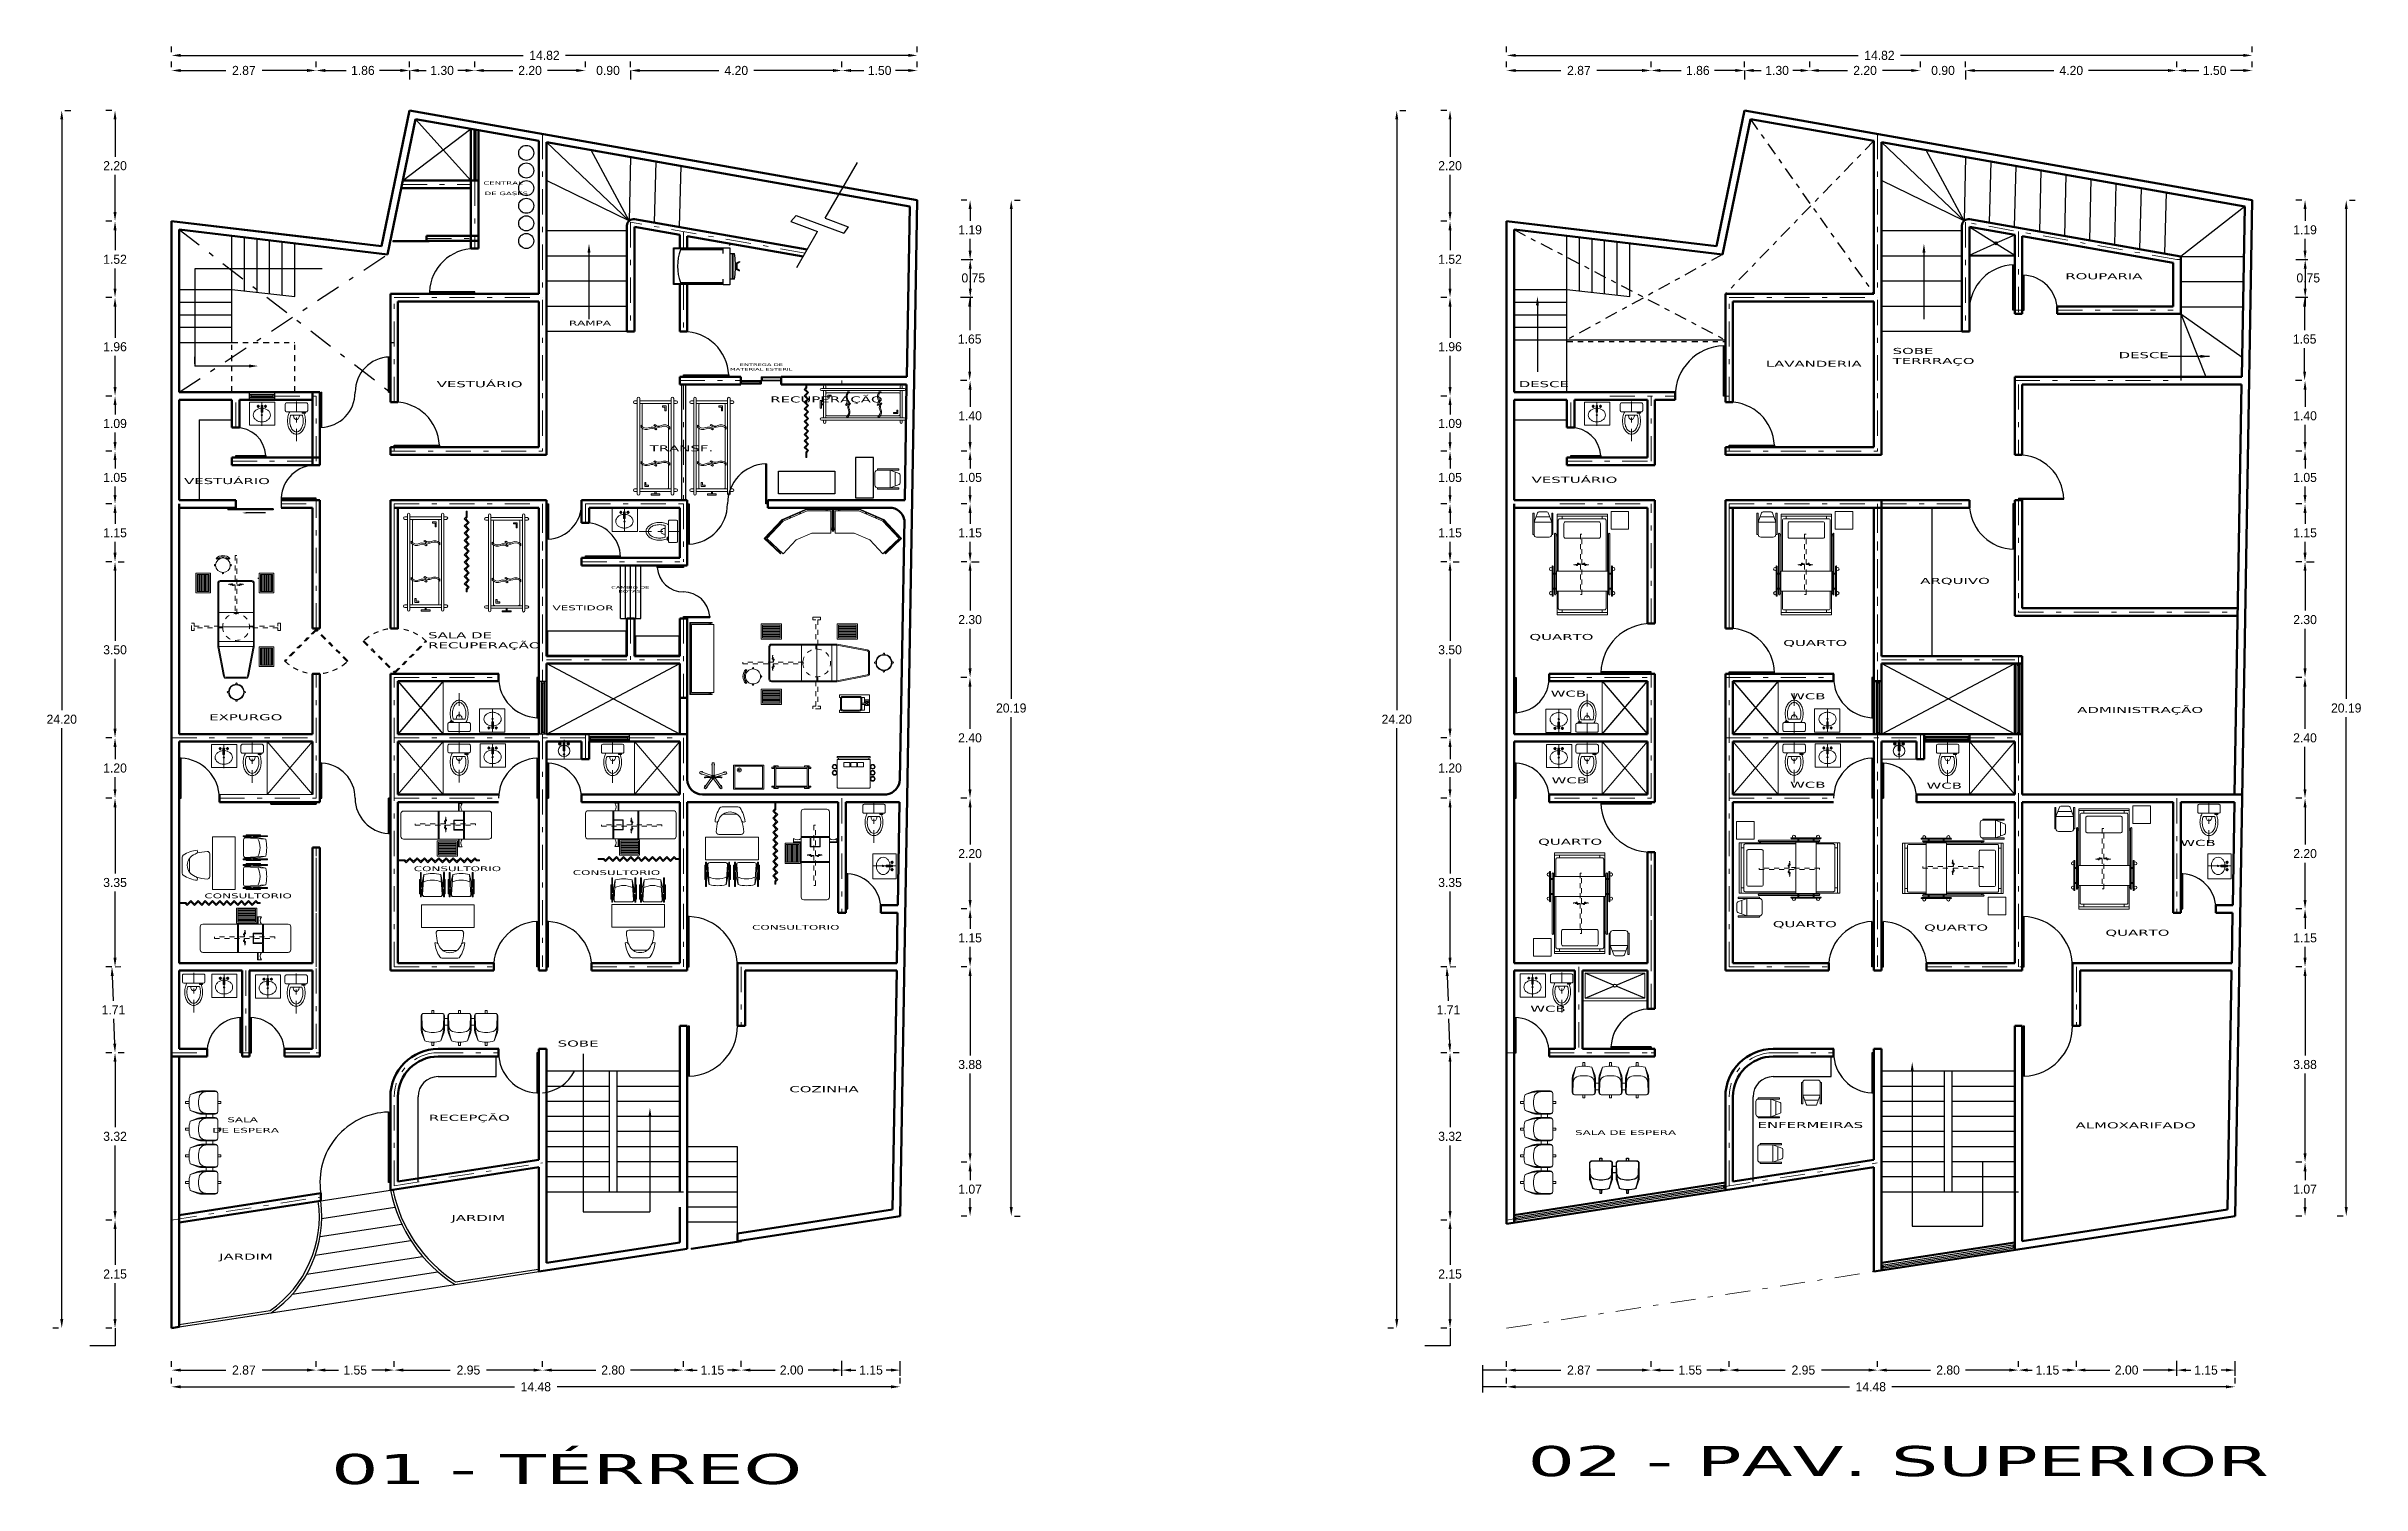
# Model space of a CAD drawing. Extents: x 80.1 to 126.1, y 13.8 to 42.4.
import ezdxf

# ---------------------------------------------------------------- set-up
doc = ezdxf.new("R2010")
doc.units = 0
doc.header["$MEASUREMENT"] = 0
doc.header["$PDMODE"] = 2
for name, pattern in [('DASHDOT', [1, 0.5, -0.25, 0, -0.25]), ('DASHDOT2', [0.5, 0.25, -0.125, 0, -0.125]), ('DIVIDE5', [0.24, 0.12, -0.04, 0, -0.04, 0, -0.04]), ('EJES630', [6.3, 5.5, -0.4, 0, -0.4]), ('HIDDE25', [0.04, 0.025, -0.015]), ('HIDDEN5', [0.07, 0.04, -0.03])]:
    doc.linetypes.add(name, pattern=pattern)
doc.layers.get('0').update_dxf_attribs({"linetype": 'CONTINUOUS'})
doc.layers.get('DEFPOINTS').update_dxf_attribs({"linetype": 'CONTINUOUS'})
doc.layers.add('17_NEGRO', color=7, linetype='CONTINUOUS')
for name, color, linetype, lineweight in [('EJES', 4, 'EJES630', 13), ('MOB', 7, 'CONTINUOUS', 9), ('MUROS', 5, 'CONTINUOUS', 50)]:
    doc.layers.add(name, color=color, linetype=linetype, lineweight=lineweight)
doc.styles.add('100', font='verdana.ttf', dxfattribs={"width": 1.8, "height": 0.12})
doc.dimstyles.get("Standard").update_dxf_attribs({"dimtxt": 0.18045, "dimasz": 0.18, "dimexe": 0.18, "dimexo": 0.0625, "dimgap": 0.09, "dimtad": 0, "dimtih": 1, "dimtoh": 1, "dimzin": 0, "dimdsep": 46, "dimtxsty": 'Standard', "dimblk2": 'CLOSEDBLANK', "dimcen": 0.09, "dimadec": 0, "dimazin": 0, "dimtfac": 1, "dimtofl": 0, "dimtmove": 0, "dimatfit": 3, "dimfxl": 1, "dimtolj": 1, "dimtzin": 0, "dimarcsym": 0})

msp = doc.modelspace()

# ---------------------------------------------------------------- texts
at = {"style": '100', "width": 1.8}
for s, height, p in [('CENTRAL', 0.0687, (88.781, 39.614)), ('DE GASES', 0.0687, (88.807, 39.408)), ('RAMPA', 0.096, (90.481, 36.817)), ('MATERIAL ESTERIL', 0.05364, (93.682, 35.921)), ('ENTREGA DE ', 0.05364, (93.876, 36.013)), ('LAVANDERIA', 0.12, (114.272, 35.996)), ('CAMBIO DE', 0.0536, (91.322, 31.585)), ('BOTAS', 0.0536, (91.464, 31.509)), ('VESTIDOR', 0.096, (90.156, 31.158)), ('CONSULTORIO', 0.09601, (87.397, 25.974)), ('CONSULTORIO', 0.09601, (90.558, 25.897)), ('CONSULTORIO', 0.09601, (83.236, 25.435)), ('CONSULTORIO', 0.09601, (94.122, 24.809)), ('DE ESPERA', 0.096, (83.392, 20.776)), ('SALA ', 0.096, (83.692, 20.985)), ('SALA DE ESPERA', 0.09601, (110.481, 20.73))]:
    msp.add_text(s, height=height, dxfattribs=at).set_placement(p)
at = {"color": 0, "style": '100', "width": 1.8}
for s, height, p in [('ROUPARIA', 0.12, (120.225, 37.737)), ('SOBE', 0.12, (116.793, 36.252)), ('TERRRAÇO', 0.12, (116.793, 36.052)), ('DESCE', 0.12, (121.285, 36.168)), ('VESTUÁRIO', 0.12, (87.855, 35.592)), ('RECUPERAÇÃO', 0.12, (94.484, 35.288)), ('DESCE', 0.12, (109.361, 35.592)), ('TRANSF.', 0.12, (92.086, 34.316)), ('VESTUÁRIO', 0.12, (82.833, 33.666)), ('VESTUÁRIO', 0.12, (109.617, 33.691)), ('ARQUIVO', 0.12, (117.343, 31.682)), ('SALA DE', 0.12, (87.684, 30.602)), ('RECUPERAÇÃO', 0.12, (87.684, 30.401)), ('QUARTO', 0.12, (109.574, 30.568)), ('QUARTO', 0.12, (114.618, 30.448)), ('WCB', 0.12, (109.997, 29.442)), ('WCB', 0.12, (114.756, 29.389)), ('EXPURGO', 0.12, (83.332, 28.972)), ('ADMINISTRAÇÃO', 0.12, (120.462, 29.117)), ('WCB', 0.12, (110.015, 27.718)), ('WCB', 0.12, (114.756, 27.63)), ('WCB', 0.12, (117.468, 27.613)), ('QUARTO', 0.12, (109.747, 26.498)), ('WCB', 0.12, (122.512, 26.475)), ('QUARTO', 0.12, (114.411, 24.861)), ('QUARTO', 0.12, (117.418, 24.793)), ('QUARTO', 0.12, (121.023, 24.69)), ('WCB', 0.12, (109.591, 23.18)), ('SOBE', 0.12, (90.258, 22.488)), ('COZINHA', 0.12, (94.863, 21.581)), ('RECEPÇÃO', 0.12, (87.698, 21.012)), ('ENFERMEIRAS', 0.12, (114.108, 20.869)), ('ALMOXARIFADO', 0.12, (120.43, 20.862)), ('JARDIM', 0.12, (88.146, 19.021)), ('JARDIM', 0.12, (83.529, 18.252)), ('01 - TÉRREO', 0.6, (85.755, 13.793)), ('02 - PAV. SUPERIOR', 0.6, (109.537, 13.951))]:
    msp.add_text(s, height=height, dxfattribs=at).set_placement(p)
at = {"color": 1, "char_height": 0.1804, "attachment_point": 5}
for insert in [(98.52, 37.762), (125.055, 37.762)]:
    msp.add_mtext('\\A1;0.75', dxfattribs=dict(at, insert=insert))

# ---------------------------------------------------------------- blocks, each defined once
blk = doc.blocks.new('16160976')
for p, q in [((-0.4, -0.355), (-0.4, 0.355)), ((-0.3, -0.355), (-0.3, 0.355)), ((0, -0.355), (0, 0.355)), ((0.3, -0.355), (0.3, 0.355))]:
    blk.add_line(p, q)
for points in [[(0.95, 0.325), (0.95, -0.325, -0.414214), (0.9, -0.375), (-0.395, -0.375, -0.047533), (-0.405, -0.374), (-1.009, -0.258, -0.359601), (-1.05, -0.209), (-1.05, 0.209, -0.359601), (-1.009, 0.258), (-0.405, 0.374, -0.047533), (-0.395, 0.375), (0.9, 0.375, -0.414214)], [(0.93, 0.325), (0.93, -0.325, -0.414214), (0.9, -0.355), (-0.395, -0.355, -0.047533), (-0.401, -0.354), (-1.006, -0.238, -0.359601), (-1.03, -0.209), (-1.03, 0.209, -0.359601), (-1.006, 0.238), (-0.401, 0.354, -0.047533), (-0.395, 0.355), (0.9, 0.355, -0.414214)]]:
    blk.add_lwpolyline(points, format="xyb", close=True)
blk = doc.blocks.new('37830054')
at = {"linetype": 'HIDDEN5'}
blk.add_lwpolyline([(-0.61, 0.02), (-0.61, 0.05), (0.59, 0.05), (0.59, 0.02)], close=True, dxfattribs=at)
for points in [[(-0.01, 0.05), (-0.01, 0.18), (-0.02, 0.18), (-0.02, 0.13), (-0.03, 0.13), (-0.03, 0.11), (-0.01, 0.11), (0, 0.11), (0.01, 0.11), (0.01, 0.09), (0, 0.09), (0, 0.05)], [(-0.01, 0.02), (-0.01, -0.11), (-0.02, -0.11), (-0.02, -0.06), (-0.03, -0.06), (-0.03, -0.04), (-0.01, -0.04), (0, -0.04), (0.01, -0.04), (0.01, -0.02), (0, -0.02), (0, 0.02)]]:
    blk.add_lwpolyline(points, dxfattribs=at)
blk = doc.blocks.new('36211405')
for p, q in [((0.007, 0.196), (0.117, 0.196)), ((0.027, 0.256), (0.047, 0.256)), ((0.027, 0.246), (0.047, 0.246)), ((0.117, 0.196), (0.117, 0.136))]:
    blk.add_line(p, q)
for points in [[(-0.133, -0.274), (-0.133, -0.304), (-0.183, -0.304), (-0.183, 0.296), (0.167, 0.296), (0.167, -0.304), (0.117, -0.304), (0.117, -0.274)], [(-0.133, 0.136), (-0.133, 0.196), (-0.023, 0.196)], [(-0.023, 0.146), (-0.023, 0.216)]]:
    blk.add_lwpolyline(points)
for points in [[(-0.103, 0.146, 0.414214), (-0.153, 0.096), (-0.153, -0.234, 0.414214), (-0.103, -0.284), (0.087, -0.284, 0.414214), (0.137, -0.234), (0.137, 0.096, 0.414214), (0.087, 0.146)], [(0.087, -0.264, 0.414214), (0.117, -0.234), (0.117, 0.096, 0.414214), (0.087, 0.126), (-0.103, 0.126, 0.414214), (-0.133, 0.096), (-0.133, -0.234, 0.414214), (-0.103, -0.264)]]:
    blk.add_lwpolyline(points, format="xyb", close=True)
blk.add_lwpolyline([(0.007, 0.146), (0.007, 0.216, 1), (-0.023, 0.216), (-0.043, 0.216), (-0.043, 0.276), (-0.023, 0.276), (-0.023, 0.246), (0.007, 0.246), (0.007, 0.276), (0.027, 0.276), (0.027, 0.216), (0.007, 0.216)], format="xyb")
blk.add_lwpolyline([(0.047, 0.286), (0.057, 0.286), (0.067, 0.286), (0.067, 0.206), (0.047, 0.206)], close=True)
blk = doc.blocks.new('31230244')
for p, q in [((0.025, -0.05), (0.375, -0.05)), ((0.025, -0.075), (0.375, -0.075)), ((0.025, -0.1), (0.375, -0.1)), ((0.025, -0.125), (0.375, -0.125)), ((0.025, -0.15), (0.375, -0.15)), ((0.025, -0.15), (0.375, -0.15)), ((0.025, -0.175), (0.375, -0.175)), ((0.025, -0.2), (0.375, -0.2)), ((0.025, -0.225), (0.375, -0.225)), ((0.025, -0.25), (0.375, -0.25))]:
    blk.add_line(p, q)
for points in [[(0, -0.3), (0, 0), (0.4, 0), (0.4, -0.3)], [(0.025, -0.275), (0.025, -0.025), (0.375, -0.025), (0.375, -0.275)]]:
    blk.add_lwpolyline(points, close=True)
blk = doc.blocks.new('31080102')
for points in [[(-0.149, 0.013), (-0.175, 0.013, 1), (-0.175, -0.013), (-0.149, -0.013)], [(0.013, 0.149), (0.013, 0.175, 1), (-0.013, 0.175), (-0.013, 0.149)], [(0.149, -0.013), (0.175, -0.013, 1), (0.175, 0.013), (0.149, 0.013)], [(-0.013, -0.149), (-0.013, -0.175, 1), (0.013, -0.175), (0.013, -0.149)]]:
    blk.add_lwpolyline(points, format="xyb")
blk.add_circle((0, 0), 0.15)
for start, end in [(94.4117, 175.5883), (4.4117, 85.5883), (184.4117, 265.5883), (274.4117, 355.5883)]:
    blk.add_arc((0, 0), 0.162, start, end)
blk = doc.blocks.new('15621010')
at = {"linetype": 'HIDDEN5'}
for points in [[(0.02, 0.274), (0.02, 0.86), (0.075, 0.86), (0.075, 0.91), (0, 0.91), (-0.075, 0.91), (-0.075, 0.86), (-0.02, 0.86), (-0.02, 0.274)], [(-0.02, -0.274), (-0.02, -0.86), (-0.075, -0.86), (-0.075, -0.91), (0.075, -0.91), (0.075, -0.86), (0.02, -0.86), (0.02, -0.274)]]:
    blk.add_lwpolyline(points, dxfattribs=at)
blk.add_circle((0, 0), 0.275, dxfattribs=at)
blk = doc.blocks.new('31080052')
for p, q in [((-0.087, 0.152), (-0.087, 0.122)), ((-0.075, 0.158), (-0.075, 0.13)), ((-0.013, 0.175), (-0.013, 0.149)), ((0.012, 0.149), (0.012, 0.175)), ((0.075, 0.158), (0.075, 0.13)), ((0.088, 0.152), (0.088, 0.122))]:
    blk.add_line(p, q)
for points in [[(-0.149, 0.012), (-0.163, 0.012, 1), (-0.163, -0.013), (-0.149, -0.013)], [(0.149, 0.012), (0.163, 0.012, -1), (0.163, -0.013), (0.149, -0.013)], [(-0.013, -0.149), (-0.013, -0.163, 1), (0.012, -0.163), (0.012, -0.149)]]:
    blk.add_lwpolyline(points, format="xyb")
blk.add_lwpolyline([(0.124, 0.124), (0.141, 0.141, 0.414214), (-0.141, 0.141), (-0.124, 0.124, -0.414214)], format="xyb", close=True)
blk.add_circle((0, 0), 0.15)
blk = doc.blocks.new('36211355')
for p, q in [((-0.37, -0.173), (-0.361, -0.195)), ((-0.348, -0.164), (-0.339, -0.186)), ((0.146, -0.012), (0.146, -0.036)), ((0.17, -0.036), (0.17, -0.012)), ((0.364, -0.036), (0.364, -0.012)), ((0.388, -0.012), (0.388, -0.036)), ((0.882, -0.164), (0.872, -0.186)), ((0.904, -0.173), (0.894, -0.195)), ((-0.311, -0.552), (-0.289, -0.543)), ((-0.301, -0.574), (-0.279, -0.565)), ((0.835, -0.574), (0.813, -0.565)), ((0.844, -0.552), (0.822, -0.543))]:
    blk.add_line(p, q)
for points in [[(0.002, -0.012), (-0.458, -0.211), (-0.287, -0.607), (-0.298, -0.612), (-0.474, -0.205), (0, 0), (0.534, 0), (1.008, -0.205), (0.832, -0.612), (0.821, -0.607), (0.992, -0.211), (0.531, -0.012)], [(0.526, -0.036), (0.96, -0.224), (0.784, -0.631), (0.434, -0.479), (0.099, -0.479), (-0.251, -0.631), (-0.427, -0.224), (0.007, -0.036)]]:
    blk.add_lwpolyline(points, close=True)
blk = doc.blocks.new('10530109')
for p, q in [((-0.242, 0.243), (-0.217, 0.243)), ((-0.242, -0.257), (-0.217, -0.257))]:
    blk.add_line(p, q)
for points in [[(-0.267, 0.268), (-0.267, -0.282), (-0.242, -0.282), (-0.242, 0.268)], [(-0.167, 0.156), (-0.097, 0.156), (-0.097, 0.056), (-0.167, 0.056)], [(-0.167, 0.043), (-0.097, 0.043), (-0.097, -0.057), (-0.167, -0.057)], [(-0.167, -0.069), (-0.097, -0.069), (-0.097, -0.169), (-0.167, -0.169)]]:
    blk.add_lwpolyline(points, close=True)
blk.add_lwpolyline([(0.258, 0.248, 0.414214), (0.238, 0.268), (-0.217, 0.268), (-0.217, -0.282), (0.238, -0.282, 0.414214), (0.258, -0.262)], format="xyb", close=True)
for centre, radius in [((-0.097, 0.308), 0.04), ((-0.097, 0.308), 0.03), ((0.003, 0.308), 0.04), ((0.003, 0.308), 0.03), ((-0.097, -0.322), 0.04), ((-0.097, -0.322), 0.03), ((0.003, -0.322), 0.04), ((0.003, -0.322), 0.03), ((0.103, -0.322), 0.04), ((0.103, -0.322), 0.03)]:
    blk.add_circle(centre, radius)
blk = doc.blocks.new('39070055')
blk.add_line((0.153, 0), (-0.153, 0))
for points in [[(-0.024, -0.027), (-0.258, -0.109), (-0.27, -0.075), (-0.055, 0)], [(-0.033, 0.015), (-0.179, 0.215), (-0.15, 0.236), (-0.004, 0.036)], [(0.004, 0.036), (0.15, 0.236), (0.179, 0.215), (0.033, 0.015)], [(0.059, 0), (0.272, -0.068), (0.261, -0.102), (0.024, -0.027)], [(0.018, -0.031), (0.018, -0.279), (-0.018, -0.279), (-0.018, -0.031)]]:
    blk.add_lwpolyline(points)
blk.add_lwpolyline([(-0.171, 0, -2.414214), (-0.153, 0), (-0.153, 0.009), (0.153, 0.009), (0.153, 0, -2.414214), (0.171, 0)], format="xyb")
for centre, radius, start, end in [((-0.143, 0.197), 0.027, 167.8648, 264.2441), ((-0.143, 0.197), 0.027, 347.8648, 84.2441), ((0, 0), 0.036, 14.4775, 165.5225), ((0, 0), 0.018, 180, 0), ((0, 0), 0.018, 30, 150), ((0.143, 0.197), 0.027, 95.6836, 192.063), ((0.143, 0.197), 0.027, 275.6836, 12.063), ((-0.23, -0.08), 0.027, 61.0595, 157.4389), ((-0.23, -0.08), 0.027, 241.0595, 337.4389), ((0, 0), 0.036, 180, 0), ((0, -0.243), 0.027, 131.8418, 228.2212), ((0, -0.243), 0.027, 311.8418, 48.2212), ((0.232, -0.074), 0.027, 204.1186, 300.498), ((0.232, -0.074), 0.027, 24.1186, 120.498)]:
    blk.add_arc(centre, radius, start, end)
blk = doc.blocks.new('36210100')
for p, q in [((0.075, 0), (0.7, 0)), ((0.7, -0.025), (0.075, -0.025)), ((0.7, -0.375), (0.075, -0.375)), ((0.7, -0.4), (0.075, -0.4))]:
    blk.add_line(p, q)
for points in [[(0.05, -0.025), (0, -0.025), (0, 0), (0.0375, 0)], [(0.0375, -0.025), (0.0375, 0.025), (0.125, 0.025), (0.125, 0)], [(0.7375, -0.025), (0.7375, 0.025), (0.65, 0.025), (0.65, 0)], [(0.725, -0.025), (0.775, -0.025), (0.775, 0), (0.7375, 0)], [(0.05, -0.375), (0, -0.375), (0, -0.3875), (0, -0.4), (0.0375, -0.4)], [(0.0375, -0.375), (0.0375, -0.425), (0.125, -0.425), (0.125, -0.4)], [(0.7375, -0.375), (0.7375, -0.425), (0.65, -0.425), (0.65, -0.4)], [(0.725, -0.375), (0.775, -0.375), (0.775, -0.3875), (0.775, -0.4), (0.7375, -0.4)]]:
    blk.add_lwpolyline(points)
for points in [[(0.05, -0.4, 1), (0.075, -0.4), (0.075, 0, 1), (0.05, 0)], [(0.7, 0, -1), (0.725, 0), (0.725, -0.4, -1), (0.7, -0.4)]]:
    blk.add_lwpolyline(points, format="xyb", close=True)
blk = doc.blocks.new('10810022')
for points in [[(0.026, 0.196), (0.026, -0.204), (0.526, -0.204), (0.526, 0.196)], [(0.046, 0.176), (0.046, -0.184), (0.506, -0.184), (0.506, 0.176)]]:
    blk.add_lwpolyline(points, close=True)
for radius in [0.0328, 0.0155]:
    blk.add_circle((0.12, -0.124), radius)
blk = doc.blocks.new('36211876')
for p, q in [((0.01, -0.32), (0.03, -0.32)), ((0.01, -0.34), (0.03, -0.34)), ((0.09, -0.01), (0.09, -0.03)), ((0.11, -0.01), (0.11, -0.03)), ((0.585, -0.01), (0.585, -0.03)), ((0.605, -0.03), (0.605, -0.01)), ((1.08, -0.01), (1.08, -0.03)), ((1.1, -0.01), (1.1, -0.03)), ((1.18, -0.32), (1.16, -0.32)), ((1.18, -0.34), (1.16, -0.34))]:
    blk.add_line(p, q)
for points in [[(1.18, -0.01), (0.01, -0.01), (0.01, -0.37), (0, -0.37), (0, 0), (1.19, 0), (1.19, -0.37), (1.18, -0.37)], [(1.16, -0.03), (1.16, -0.4), (0.03, -0.4), (0.03, -0.03)]]:
    blk.add_lwpolyline(points, close=True)
blk = doc.blocks.new('91040103')
for p, q in [((0.25, -0.41), (0.32, -0.41)), ((0.78, -0.41), (0.85, -0.41)), ((1.31, -0.41), (1.38, -0.41)), ((0.25, -0.54), (0.32, -0.54)), ((0.78, -0.54), (0.85, -0.54)), ((1.31, -0.54), (1.38, -0.54))]:
    blk.add_line(p, q)
for points in [[(0, -0.07), (0, 0), (0.04, 0), (0.04, -0.07)], [(0.53, -0.07), (0.53, 0), (0.57, 0), (0.57, -0.07)], [(1.06, -0.07), (1.06, 0), (1.1, 0), (1.1, -0.07)], [(1.59, -0.07), (1.59, 0), (1.63, 0), (1.63, -0.07)], [(0, -0.64), (0, -0.7), (0.04, -0.7), (0.04, -0.64)], [(0.53, -0.64), (0.53, -0.7), (0.57, -0.7), (0.57, -0.64)], [(1.06, -0.64), (1.06, -0.7), (1.1, -0.7), (1.1, -0.64)], [(1.59, -0.64), (1.59, -0.7), (1.63, -0.7), (1.63, -0.64)]]:
    blk.add_lwpolyline(points)
for points in [[(0.18, -0.093), (0.237, -0.246, -0.08968), (0.25, -0.316), (0.25, -0.59, -0.414214), (0.2, -0.64), (-0.16, -0.64, -0.414214), (-0.21, -0.59), (-0.21, -0.316, -0.08968), (-0.197, -0.246), (-0.14, -0.093)], [(0.206, -0.64, 0.342318), (0.239, -0.596), (0.232, -0.399), (0.23, -0.307, 0.059336), (0.224, -0.26), (0.18, -0.093, 0.146279), (-0.14, -0.093), (-0.184, -0.26, 0.059336), (-0.19, -0.307), (-0.192, -0.399), (-0.199, -0.596, 0.342318), (-0.166, -0.64)], [(0.232, -0.399, 0.27208), (0.16, -0.28, 0.144285), (-0.12, -0.28, 0.27208), (-0.192, -0.399)], [(0.71, -0.093), (0.767, -0.246, -0.08968), (0.78, -0.316), (0.78, -0.59, -0.414214), (0.73, -0.64), (0.37, -0.64, -0.414214), (0.32, -0.59), (0.32, -0.316, -0.08968), (0.333, -0.246), (0.39, -0.093)], [(0.736, -0.64, 0.342318), (0.769, -0.596), (0.762, -0.399), (0.76, -0.307, 0.059336), (0.754, -0.26), (0.71, -0.093, 0.146279), (0.39, -0.093), (0.346, -0.26, 0.059336), (0.34, -0.307), (0.338, -0.399), (0.331, -0.596, 0.342318), (0.364, -0.64)], [(0.762, -0.399, 0.27208), (0.69, -0.28, 0.144285), (0.41, -0.28, 0.27208), (0.338, -0.399)], [(1.24, -0.093), (1.297, -0.246, -0.08968), (1.31, -0.316), (1.31, -0.59, -0.414214), (1.26, -0.64), (0.9, -0.64, -0.414214), (0.85, -0.59), (0.85, -0.316, -0.08968), (0.863, -0.246), (0.92, -0.093)], [(1.266, -0.64, 0.342318), (1.299, -0.596), (1.292, -0.399), (1.29, -0.307, 0.059336), (1.284, -0.26), (1.24, -0.093, 0.146279), (0.92, -0.093), (0.876, -0.26, 0.059336), (0.87, -0.307), (0.868, -0.399), (0.861, -0.596, 0.342318), (0.894, -0.64)], [(1.292, -0.399, 0.27208), (1.22, -0.28, 0.144285), (0.94, -0.28, 0.27208), (0.868, -0.399)], [(1.77, -0.093), (1.827, -0.246, -0.08968), (1.84, -0.316), (1.84, -0.59, -0.414214), (1.79, -0.64), (1.43, -0.64, -0.414214), (1.38, -0.59), (1.38, -0.316, -0.08968), (1.393, -0.246), (1.45, -0.093)], [(1.796, -0.64, 0.342318), (1.829, -0.596), (1.822, -0.399), (1.82, -0.307, 0.059336), (1.814, -0.26), (1.77, -0.093, 0.146279), (1.45, -0.093), (1.406, -0.26, 0.059336), (1.4, -0.307), (1.398, -0.399), (1.391, -0.596, 0.342318), (1.424, -0.64)], [(1.822, -0.399, 0.27208), (1.75, -0.28, 0.144285), (1.47, -0.28, 0.27208), (1.398, -0.399)]]:
    blk.add_lwpolyline(points, format="xyb")
blk = doc.blocks.new('WCCAJA')
at = {"linetype": 'DASHDOT2'}
blk.add_line((0, -0.79), (0, 0), dxfattribs=at)
for points in [[(-0.223, -0.053), (-0.223, -0.178, 0.414214), (-0.196, -0.205), (0.196, -0.205, 0.414214), (0.223, -0.178), (0.223, -0.053, 0.414214), (0.196, -0.027), (-0.196, -0.027, 0.414214)], [(-0.115, -0.272, 0.018298), (-0.121, -0.288, 0.067459), (-0.134, -0.383, 0.067459), (-0.121, -0.477, 0.079812), (-0.089, -0.547, 0.107118), (-0.04, -0.594, 0.139889), (0, -0.605, 0.139889), (0.04, -0.594, 0.107118), (0.089, -0.547, 0.079812), (0.121, -0.477, 0.067459), (0.134, -0.383, 0.067459), (0.121, -0.288, 0.018298), (0.115, -0.272)]]:
    blk.add_lwpolyline(points, format="xyb", close=True)
for points in [[(-0.147, -0.232, 0.042039), (-0.164, -0.277, 0.067459), (-0.178, -0.383, 0.067459), (-0.164, -0.489, 0.079812), (-0.126, -0.572, 0.107118), (-0.064, -0.632, 0.139889), (0, -0.65, 0.139889), (0.064, -0.632, 0.107118), (0.126, -0.572, 0.079812), (0.164, -0.489, 0.067459), (0.178, -0.383, 0.067459), (0.164, -0.277, 0.068576), (0.133, -0.205, 0.107118)], [(-0.133, -0.205, 0.008988), (-0.138, -0.214, 0.067459)], [(-0.06, -0.272, 0.059324), (-0.055, -0.303, 0.07998), (-0.043, -0.331, 0.107107), (-0.022, -0.351, 0.139517), (0, -0.357, 0.139517), (0.022, -0.351, 0.107107), (0.043, -0.331, 0.07998), (0.055, -0.303, 0.059324), (0.06, -0.272, 0.067669)]]:
    blk.add_lwpolyline(points, format="xyb")
blk.add_lwpolyline([(-0.116, -0.214), (-0.116, -0.232), (-0.178, -0.232), (-0.178, -0.214)], close=True)
blk = doc.blocks.new('91040102')
for p, q in [((0.25, -0.41), (0.32, -0.41)), ((0.78, -0.41), (0.85, -0.41)), ((0.25, -0.54), (0.32, -0.54)), ((0.78, -0.54), (0.85, -0.54))]:
    blk.add_line(p, q)
for points in [[(0, -0.07), (0, 0), (0.04, 0), (0.04, -0.07)], [(0.53, -0.07), (0.53, 0), (0.57, 0), (0.57, -0.07)], [(1.06, -0.07), (1.06, 0), (1.1, 0), (1.1, -0.07)], [(0, -0.64), (0, -0.7), (0.04, -0.7), (0.04, -0.64)], [(0.53, -0.64), (0.53, -0.7), (0.57, -0.7), (0.57, -0.64)], [(1.06, -0.64), (1.06, -0.7), (1.1, -0.7), (1.1, -0.64)]]:
    blk.add_lwpolyline(points)
for points in [[(0.18, -0.093), (0.237, -0.246, -0.08968), (0.25, -0.316), (0.25, -0.59, -0.414214), (0.2, -0.64), (-0.16, -0.64, -0.414214), (-0.21, -0.59), (-0.21, -0.316, -0.08968), (-0.197, -0.246), (-0.14, -0.093)], [(0.206, -0.64, 0.342318), (0.239, -0.596), (0.232, -0.399), (0.23, -0.307, 0.059336), (0.224, -0.26), (0.18, -0.093, 0.146279), (-0.14, -0.093), (-0.184, -0.26, 0.059336), (-0.19, -0.307), (-0.192, -0.399), (-0.199, -0.596, 0.342318), (-0.166, -0.64)], [(0.232, -0.399, 0.27208), (0.16, -0.28, 0.144285), (-0.12, -0.28, 0.27208), (-0.192, -0.399)], [(0.71, -0.093), (0.767, -0.246, -0.08968), (0.78, -0.316), (0.78, -0.59, -0.414214), (0.73, -0.64), (0.37, -0.64, -0.414214), (0.32, -0.59), (0.32, -0.316, -0.08968), (0.333, -0.246), (0.39, -0.093)], [(0.736, -0.64, 0.342318), (0.769, -0.596), (0.762, -0.399), (0.76, -0.307, 0.059336), (0.754, -0.26), (0.71, -0.093, 0.146279), (0.39, -0.093), (0.346, -0.26, 0.059336), (0.34, -0.307), (0.338, -0.399), (0.331, -0.596, 0.342318), (0.364, -0.64)], [(0.762, -0.399, 0.27208), (0.69, -0.28, 0.144285), (0.41, -0.28, 0.27208), (0.338, -0.399)], [(1.24, -0.093), (1.297, -0.246, -0.08968), (1.31, -0.316), (1.31, -0.59, -0.414214), (1.26, -0.64), (0.9, -0.64, -0.414214), (0.85, -0.59), (0.85, -0.316, -0.08968), (0.863, -0.246), (0.92, -0.093)], [(1.266, -0.64, 0.342318), (1.299, -0.596), (1.292, -0.399), (1.29, -0.307, 0.059336), (1.284, -0.26), (1.24, -0.093, 0.146279), (0.92, -0.093), (0.876, -0.26, 0.059336), (0.87, -0.307), (0.868, -0.399), (0.861, -0.596, 0.342318), (0.894, -0.64)], [(1.292, -0.399, 0.27208), (1.22, -0.28, 0.144285), (0.94, -0.28, 0.27208), (0.868, -0.399)]]:
    blk.add_lwpolyline(points, format="xyb")
blk = doc.blocks.new('36211306')
for p, q in [((0.74, -0.56), (0.74, 0)), ((0.76, 0), (0.76, -0.56)), ((1.154, 0.15), (1.154, 0)), ((1.26, 0), (1.26, -0.56)), ((1.154, -0.71), (1.154, -0.56))]:
    blk.add_line(p, q)
blk.add_lwpolyline([(0.05, -0.56, -0.414214), (0, -0.51), (0, -0.05, -0.414214), (0.05, 0), (1.75, 0, -0.414214), (1.8, -0.05), (1.8, -0.51, -0.414214), (1.75, -0.56)], format="xyb", close=True)
blk.add_lwpolyline([(1.24, 0), (1.24, -0.18), (1.05, -0.18), (1.05, -0.38), (1.24, -0.38), (1.24, -0.56)])
for points in [[(1.14, 0), (1.14, 0.15), (1.219, 0.15, 0.351), (1.219, 0, 0.351)], [(1.219, -0.56, 0.351), (1.219, -0.71), (1.14, -0.71), (1.14, -0.56)]]:
    blk.add_lwpolyline(points, format="xyb")
blk.add_lwpolyline([(1.24, -0.19), (1.06, -0.19), (1.06, -0.37), (1.24, -0.37)], close=True)
blk = doc.blocks.new('18140101')
for p, q in [((-0.475, -0.068), (-0.483, -0.068)), ((-0.068, -0.068), (-0.059, -0.068))]:
    blk.add_line(p, q)
for points in [[(-0.51, 0.138), (-0.528, 0.138), (-0.528, -0.147), (-0.51, -0.147)], [(-0.033, 0.138), (-0.015, 0.138), (-0.015, -0.147), (-0.033, -0.147)]]:
    blk.add_lwpolyline(points)
for points in [[(-0.492, -0.076), (-0.492, -0.208), (-0.51, -0.208), (-0.51, 0.276), (-0.492, 0.276), (-0.492, 0.012, 0.414214), (-0.483, 0.003), (-0.475, 0.003)], [(-0.51, 0.012, 0.414214), (-0.483, -0.015), (-0.475, -0.015)], [(-0.43, -0.2, -0.414214), (-0.475, -0.156), (-0.475, 0.074), (-0.439, 0.239), (-0.465, -0.161, 0.392815), (-0.43, -0.2), (-0.112, -0.2, 0.392815), (-0.078, -0.161), (-0.104, 0.239), (-0.068, 0.074), (-0.068, -0.156, -0.414214), (-0.112, -0.2)], [(-0.068, 0.003), (-0.059, 0.003, 0.414214), (-0.051, 0.012), (-0.051, 0.276), (-0.033, 0.276), (-0.033, -0.208), (-0.051, -0.208), (-0.051, -0.076)], [(-0.068, -0.015), (-0.059, -0.015, 0.414214), (-0.033, 0.012, 0.414214)], [(-0.475, -0.05), (-0.483, -0.05, 0.414214), (-0.51, -0.076, 0.414214)], [(-0.033, -0.076, 0.414214), (-0.059, -0.05), (-0.068, -0.05)]]:
    blk.add_lwpolyline(points, format="xyb")
for centre, radius, start, end in [((-0.272, -0.28), 0.406, 64.1271, 115.8575), ((-0.271, -0.445), 0.704, 76.2765, 103.7235), ((-0.483, -0.076), 0.00883, 90, 180), ((-0.059, -0.076), 0.00883, 0, 90)]:
    blk.add_arc(centre, radius, start, end)
blk = doc.blocks.new('33550102')
blk.add_lwpolyline([(-1.05, 0), (-1.05, 0.45), (0, 0.45), (0, 0)], close=True)
blk = doc.blocks.new('18360154')
for p, q in [((-0.16, 0.15), (0.156, 0.15)), ((-0.142, 0), (0.138, 0)), ((0.222, -0.4), (-0.226, -0.4))]:
    blk.add_line(p, q)
for centre, radius, start, end in [((0.284, -0.2), 0.586, 145.9647, 175.201), ((-0.002, -0.191), 0.237, 20.812, 159.188), ((-0.16, 0.1), 0.05, 90, 145.9647), ((0.156, 0.1), 0.05, 34.0353, 90), ((-0.288, -0.2), 0.586, 4.799, 34.0353), ((-0.279, -0.099), 0.0564, 248.2784, 351.6423), ((0.648, -0.4), 0.925, 163.5819, 176.7242), ((-0.226, -0.35), 0.05, 176.7242, 270), ((0.275, -0.099), 0.0564, 188.3577, 291.7216), ((0.222, -0.35), 0.05, 270, 3.0986), ((-0.702, -0.4), 0.975, 3.0986, 15.4057)]:
    blk.add_arc(centre, radius, start, end)
blk = doc.blocks.new('*D28')
at = {"color": 0, "lineweight": -2}
for p, q in [((82.584, 16.121), (82.584, 16.238)), ((85.458, 16.121), (85.458, 16.238)), ((82.764, 16.058), (83.661, 16.058)), ((85.278, 16.058), (84.382, 16.058))]:
    blk.add_line(p, q, dxfattribs=at)
at = {"color": 0}
for points in [[(82.764, 16.088), (82.764, 16.028), (82.584, 16.058)], [(85.278, 16.088), (85.278, 16.028), (85.458, 16.058)]]:
    blk.add_solid(points, dxfattribs=at)
at = {"layer": 'DEFPOINTS', "color": 0}
for p in [(82.584, 16.058), (85.458, 16.058), (85.458, 16.058)]:
    blk.add_point(p, dxfattribs=at)
at = {"color": 0, "insert": (84.021, 16.058), "char_height": 0.1804, "attachment_point": 5}
blk.add_mtext('\\A1;2.87', dxfattribs=at)
blk = doc.blocks.new('_ClosedBlank')
at = {"color": 0, "linetype": 'ByBlock', "lineweight": -2}
for p, q in [((-1, 0.17), (0, 0)), ((-1, 0.17), (-1, -0.17)), ((0, 0), (-1, -0.17))]:
    blk.add_line(p, q, dxfattribs=at)
blk = doc.blocks.new('*D29')
at = {"color": 0, "lineweight": -2}
for p, q in [((85.458, 16.121), (85.458, 16.238)), ((87.008, 16.121), (87.008, 16.238)), ((85.638, 16.058), (85.903, 16.058)), ((86.828, 16.058), (86.564, 16.058))]:
    blk.add_line(p, q, dxfattribs=at)
at = {"color": 0}
for points in [[(85.638, 16.088), (85.638, 16.028), (85.458, 16.058)], [(86.828, 16.088), (86.828, 16.028), (87.008, 16.058)]]:
    blk.add_solid(points, dxfattribs=at)
at = {"layer": 'DEFPOINTS', "color": 0}
for p in [(85.458, 16.058), (87.008, 16.058), (87.008, 16.058)]:
    blk.add_point(p, dxfattribs=at)
at = {"color": 0, "insert": (86.233, 16.058), "char_height": 0.1804, "attachment_point": 5}
blk.add_mtext('\\A1;1.55', dxfattribs=at)
blk = doc.blocks.new('*D30')
at = {"color": 0, "lineweight": -2}
for p, q in [((87.008, 16.121), (87.008, 16.238)), ((89.959, 16.121), (89.959, 16.238)), ((87.188, 16.058), (88.123, 16.058)), ((89.779, 16.058), (88.844, 16.058))]:
    blk.add_line(p, q, dxfattribs=at)
at = {"color": 0}
for points in [[(87.188, 16.088), (87.188, 16.028), (87.008, 16.058)], [(89.779, 16.088), (89.779, 16.028), (89.959, 16.058)]]:
    blk.add_solid(points, dxfattribs=at)
at = {"layer": 'DEFPOINTS', "color": 0}
for p in [(87.008, 16.058), (89.959, 16.058), (89.959, 16.058)]:
    blk.add_point(p, dxfattribs=at)
at = {"color": 0, "insert": (88.484, 16.058), "char_height": 0.1804, "attachment_point": 5}
blk.add_mtext('\\A1;2.95', dxfattribs=at)
blk = doc.blocks.new('*D31')
at = {"color": 0, "lineweight": -2}
for p, q in [((89.959, 16.121), (89.959, 16.238)), ((92.759, 16.121), (92.759, 16.238)), ((90.139, 16.058), (91.014, 16.058)), ((92.579, 16.058), (91.705, 16.058))]:
    blk.add_line(p, q, dxfattribs=at)
at = {"color": 0}
for points in [[(90.139, 16.088), (90.139, 16.028), (89.959, 16.058)], [(92.579, 16.088), (92.579, 16.028), (92.759, 16.058)]]:
    blk.add_solid(points, dxfattribs=at)
at = {"layer": 'DEFPOINTS', "color": 0}
for p in [(89.959, 16.058), (92.759, 16.058), (92.759, 16.058)]:
    blk.add_point(p, dxfattribs=at)
at = {"color": 0, "insert": (91.359, 16.058), "char_height": 0.1804, "attachment_point": 5}
blk.add_mtext('\\A1;2.80', dxfattribs=at)
blk = doc.blocks.new('*D32')
at = {"color": 0, "lineweight": -2}
for p, q in [((92.759, 16.121), (92.759, 16.238)), ((93.909, 16.121), (93.909, 16.238)), ((92.939, 16.058), (93.034, 16.058)), ((93.729, 16.058), (93.635, 16.058))]:
    blk.add_line(p, q, dxfattribs=at)
at = {"color": 0}
for points in [[(92.939, 16.088), (92.939, 16.028), (92.759, 16.058)], [(93.729, 16.088), (93.729, 16.028), (93.909, 16.058)]]:
    blk.add_solid(points, dxfattribs=at)
at = {"layer": 'DEFPOINTS', "color": 0}
for p in [(92.759, 16.058), (93.909, 16.058), (93.909, 16.058)]:
    blk.add_point(p, dxfattribs=at)
at = {"color": 0, "insert": (93.334, 16.058), "char_height": 0.1804, "attachment_point": 5}
blk.add_mtext('\\A1;1.15', dxfattribs=at)
blk = doc.blocks.new('*D33')
at = {"color": 0, "lineweight": -2}
for p, q in [((82.584, 15.789), (82.584, 15.906)), ((82.764, 15.726), (89.403, 15.726)), ((96.884, 15.726), (90.245, 15.726)), ((97.064, 15.789), (97.064, 15.906))]:
    blk.add_line(p, q, dxfattribs=at)
at = {"color": 0}
for points in [[(82.764, 15.756), (82.764, 15.696), (82.584, 15.726)], [(96.884, 15.756), (96.884, 15.696), (97.064, 15.726)]]:
    blk.add_solid(points, dxfattribs=at)
at = {"layer": 'DEFPOINTS', "color": 0}
for p in [(82.584, 15.726), (97.064, 15.726), (97.064, 15.726)]:
    blk.add_point(p, dxfattribs=at)
at = {"color": 0, "insert": (89.824, 15.726), "char_height": 0.1804, "attachment_point": 5}
blk.add_mtext('\\A1;14.48', dxfattribs=at)
blk = doc.blocks.new('*D34')
at = {"color": 0, "lineweight": -2}
for p, q in [((93.909, 16.122), (93.909, 16.239)), ((95.909, 16.122), (95.909, 16.239)), ((94.089, 16.059), (94.579, 16.059)), ((95.729, 16.059), (95.24, 16.059))]:
    blk.add_line(p, q, dxfattribs=at)
at = {"color": 0}
for points in [[(94.089, 16.089), (94.089, 16.029), (93.909, 16.059)], [(95.729, 16.089), (95.729, 16.029), (95.909, 16.059)]]:
    blk.add_solid(points, dxfattribs=at)
at = {"layer": 'DEFPOINTS', "color": 0}
for p in [(93.909, 16.059), (95.909, 16.059), (95.909, 16.059)]:
    blk.add_point(p, dxfattribs=at)
at = {"color": 0, "insert": (94.909, 16.059), "char_height": 0.1804, "attachment_point": 5}
blk.add_mtext('\\A1;2.00', dxfattribs=at)
blk = doc.blocks.new('*D35')
at = {"color": 0, "lineweight": -2}
for p, q in [((95.909, 15.941), (95.909, 16.238)), ((97.064, 15.941), (97.064, 16.238)), ((96.089, 16.058), (96.186, 16.058)), ((96.884, 16.058), (96.787, 16.058))]:
    blk.add_line(p, q, dxfattribs=at)
at = {"color": 0}
for points in [[(96.089, 16.088), (96.089, 16.028), (95.909, 16.058)], [(96.884, 16.088), (96.884, 16.028), (97.064, 16.058)]]:
    blk.add_solid(points, dxfattribs=at)
at = {"layer": 'DEFPOINTS', "color": 0}
for p in [(95.909, 15.878), (97.064, 16.058), (97.064, 15.878)]:
    blk.add_point(p, dxfattribs=at)
at = {"color": 0, "insert": (96.487, 16.058), "char_height": 0.1804, "attachment_point": 5}
blk.add_mtext('\\A1;1.15', dxfattribs=at)
blk = doc.blocks.new('*D36')
at = {"color": 0, "lineweight": -2}
for p, q in [((82.584, 41.948), (82.584, 42.065)), ((82.764, 41.885), (83.661, 41.885)), ((85.278, 41.885), (84.382, 41.885)), ((85.458, 41.948), (85.458, 42.065))]:
    blk.add_line(p, q, dxfattribs=at)
at = {"color": 0}
for points in [[(82.764, 41.915), (82.764, 41.855), (82.584, 41.885)], [(85.278, 41.915), (85.278, 41.855), (85.458, 41.885)]]:
    blk.add_solid(points, dxfattribs=at)
at = {"layer": 'DEFPOINTS', "color": 0}
for p in [(82.584, 41.885), (85.458, 41.885), (85.458, 41.885)]:
    blk.add_point(p, dxfattribs=at)
at = {"color": 0, "insert": (84.021, 41.885), "char_height": 0.1804, "attachment_point": 5}
blk.add_mtext('\\A1;2.87', dxfattribs=at)
blk = doc.blocks.new('*D37')
at = {"color": 0, "lineweight": -2}
for p, q in [((85.458, 41.948), (85.458, 42.065)), ((85.638, 41.885), (86.055, 41.885)), ((87.133, 41.885), (86.716, 41.885)), ((87.313, 41.948), (87.313, 42.065))]:
    blk.add_line(p, q, dxfattribs=at)
at = {"color": 0}
for points in [[(85.638, 41.915), (85.638, 41.855), (85.458, 41.885)], [(87.133, 41.915), (87.133, 41.855), (87.313, 41.885)]]:
    blk.add_solid(points, dxfattribs=at)
at = {"layer": 'DEFPOINTS', "color": 0}
for p in [(85.458, 41.885), (87.313, 41.885), (87.313, 41.885)]:
    blk.add_point(p, dxfattribs=at)
at = {"color": 0, "insert": (86.386, 41.885), "char_height": 0.1804, "attachment_point": 5}
blk.add_mtext('\\A1;1.86', dxfattribs=at)
blk = doc.blocks.new('*D38')
at = {"color": 0, "lineweight": -2}
for p, q in [((87.313, 41.885), (87.313, 41.705)), ((87.493, 41.885), (87.646, 41.885)), ((88.429, 41.885), (88.277, 41.885)), ((88.609, 41.948), (88.609, 42.065))]:
    blk.add_line(p, q, dxfattribs=at)
at = {"color": 0}
for points in [[(87.493, 41.915), (87.493, 41.855), (87.313, 41.885)], [(88.429, 41.915), (88.429, 41.855), (88.609, 41.885)]]:
    blk.add_solid(points, dxfattribs=at)
at = {"layer": 'DEFPOINTS', "color": 0}
for p in [(87.313, 41.948), (88.609, 41.885), (88.609, 41.885)]:
    blk.add_point(p, dxfattribs=at)
at = {"color": 0, "insert": (87.961, 41.885), "char_height": 0.1804, "attachment_point": 5}
blk.add_mtext('\\A1;1.30', dxfattribs=at)
blk = doc.blocks.new('*D39')
at = {"color": 0, "lineweight": -2}
for p, q in [((88.609, 41.948), (88.609, 42.065)), ((88.789, 41.885), (89.364, 41.885)), ((90.629, 41.885), (90.055, 41.885)), ((90.809, 41.948), (90.809, 42.065))]:
    blk.add_line(p, q, dxfattribs=at)
at = {"color": 0}
for points in [[(88.789, 41.915), (88.789, 41.855), (88.609, 41.885)], [(90.629, 41.915), (90.629, 41.855), (90.809, 41.885)]]:
    blk.add_solid(points, dxfattribs=at)
at = {"layer": 'DEFPOINTS', "color": 0}
for p in [(88.609, 41.885), (90.809, 41.885), (90.809, 41.885)]:
    blk.add_point(p, dxfattribs=at)
at = {"color": 0, "insert": (89.709, 41.885), "char_height": 0.1804, "attachment_point": 5}
blk.add_mtext('\\A1;2.20', dxfattribs=at)
blk = doc.blocks.new('*D40')
at = {"color": 0, "lineweight": -2}
for p, q in [((90.629, 41.885), (90.449, 41.885)), ((90.809, 41.948), (90.809, 42.065)), ((91.709, 41.948), (91.709, 42.065)), ((91.889, 41.885), (92.069, 41.885))]:
    blk.add_line(p, q, dxfattribs=at)
at = {"color": 0}
for points in [[(90.629, 41.915), (90.629, 41.855), (90.809, 41.885)], [(91.889, 41.915), (91.889, 41.855), (91.709, 41.885)]]:
    blk.add_solid(points, dxfattribs=at)
at = {"layer": 'DEFPOINTS', "color": 0}
for p in [(90.809, 41.885), (91.709, 41.885), (91.709, 41.885)]:
    blk.add_point(p, dxfattribs=at)
at = {"color": 0, "insert": (91.259, 41.885), "char_height": 0.1804, "attachment_point": 5}
blk.add_mtext('\\A1;0.90', dxfattribs=at)
blk = doc.blocks.new('*D41')
at = {"color": 0, "lineweight": -2}
for p, q in [((91.709, 41.885), (91.709, 41.705)), ((91.889, 41.885), (93.464, 41.885)), ((95.729, 41.885), (94.155, 41.885)), ((95.909, 41.948), (95.909, 42.065))]:
    blk.add_line(p, q, dxfattribs=at)
at = {"color": 0}
for points in [[(91.889, 41.915), (91.889, 41.855), (91.709, 41.885)], [(95.729, 41.915), (95.729, 41.855), (95.909, 41.885)]]:
    blk.add_solid(points, dxfattribs=at)
at = {"layer": 'DEFPOINTS', "color": 0}
for p in [(91.709, 41.948), (95.909, 41.885), (95.909, 41.885)]:
    blk.add_point(p, dxfattribs=at)
at = {"color": 0, "insert": (93.809, 41.885), "char_height": 0.1804, "attachment_point": 5}
blk.add_mtext('\\A1;4.20', dxfattribs=at)
blk = doc.blocks.new('*D42')
at = {"color": 0, "lineweight": -2}
for p, q in [((95.909, 41.948), (95.909, 42.065)), ((96.089, 41.885), (96.343, 41.885)), ((97.227, 41.885), (96.974, 41.885)), ((97.407, 41.948), (97.407, 42.065))]:
    blk.add_line(p, q, dxfattribs=at)
at = {"color": 0}
for points in [[(96.089, 41.915), (96.089, 41.855), (95.909, 41.885)], [(97.227, 41.915), (97.227, 41.855), (97.407, 41.885)]]:
    blk.add_solid(points, dxfattribs=at)
at = {"layer": 'DEFPOINTS', "color": 0}
for p in [(95.909, 41.885), (97.407, 41.885), (97.407, 41.885)]:
    blk.add_point(p, dxfattribs=at)
at = {"color": 0, "insert": (96.658, 41.885), "char_height": 0.1804, "attachment_point": 5}
blk.add_mtext('\\A1;1.50', dxfattribs=at)
blk = doc.blocks.new('*D43')
at = {"color": 0, "lineweight": -2}
for p, q in [((82.584, 42.248), (82.584, 42.365)), ((97.407, 42.248), (97.407, 42.365)), ((82.764, 42.185), (89.575, 42.185)), ((97.227, 42.185), (90.417, 42.185))]:
    blk.add_line(p, q, dxfattribs=at)
at = {"color": 0}
for points in [[(82.764, 42.215), (82.764, 42.155), (82.584, 42.185)], [(97.227, 42.215), (97.227, 42.155), (97.407, 42.185)]]:
    blk.add_solid(points, dxfattribs=at)
at = {"layer": 'DEFPOINTS', "color": 0}
for p in [(82.584, 42.185), (97.407, 42.185), (97.407, 42.185)]:
    blk.add_point(p, dxfattribs=at)
at = {"color": 0, "insert": (89.996, 42.185), "char_height": 0.1804, "attachment_point": 5}
blk.add_mtext('\\A1;14.82', dxfattribs=at)
blk = doc.blocks.new('*D44')
at = {"color": 0, "lineweight": -2}
for p, q in [((98.393, 39.31), (98.276, 39.31)), ((98.456, 39.13), (98.456, 38.898)), ((98.456, 38.305), (98.456, 38.538)), ((98.393, 38.125), (98.276, 38.125))]:
    blk.add_line(p, q, dxfattribs=at)
at = {"color": 0}
for points in [[(98.426, 39.13), (98.486, 39.13), (98.456, 39.31)], [(98.426, 38.305), (98.486, 38.305), (98.456, 38.125)]]:
    blk.add_solid(points, dxfattribs=at)
at = {"layer": 'DEFPOINTS', "color": 0}
for p in [(98.456, 39.31), (98.456, 38.125), (98.456, 38.125)]:
    blk.add_point(p, dxfattribs=at)
at = {"color": 0, "insert": (98.456, 38.718), "char_height": 0.1804, "attachment_point": 5}
blk.add_mtext('\\A1;1.19', dxfattribs=at)
blk = doc.blocks.new('*D45')
at = {"color": 0, "lineweight": -2}
for p, q in [((98.393, 35.722), (98.276, 35.722)), ((98.456, 35.542), (98.456, 35.202)), ((98.456, 34.502), (98.456, 34.842)), ((98.393, 34.322), (98.276, 34.322))]:
    blk.add_line(p, q, dxfattribs=at)
at = {"color": 0}
for points in [[(98.426, 35.542), (98.486, 35.542), (98.456, 35.722)], [(98.426, 34.502), (98.486, 34.502), (98.456, 34.322)]]:
    blk.add_solid(points, dxfattribs=at)
at = {"layer": 'DEFPOINTS', "color": 0}
for p in [(98.456, 35.722), (98.456, 34.322), (98.456, 34.322)]:
    blk.add_point(p, dxfattribs=at)
at = {"color": 0, "insert": (98.456, 35.022), "char_height": 0.1804, "attachment_point": 5}
blk.add_mtext('\\A1;1.40', dxfattribs=at)
blk = doc.blocks.new('*D46')
at = {"color": 0, "lineweight": -2}
for p, q in [((98.393, 34.322), (98.276, 34.322)), ((98.456, 34.142), (98.456, 33.977)), ((98.456, 33.452), (98.456, 33.617)), ((98.393, 33.272), (98.276, 33.272))]:
    blk.add_line(p, q, dxfattribs=at)
at = {"color": 0}
for points in [[(98.426, 34.142), (98.486, 34.142), (98.456, 34.322)], [(98.426, 33.452), (98.486, 33.452), (98.456, 33.272)]]:
    blk.add_solid(points, dxfattribs=at)
at = {"layer": 'DEFPOINTS', "color": 0}
for p in [(98.456, 34.322), (98.456, 33.272), (98.456, 33.272)]:
    blk.add_point(p, dxfattribs=at)
at = {"color": 0, "insert": (98.456, 33.797), "char_height": 0.1804, "attachment_point": 5}
blk.add_mtext('\\A1;1.05', dxfattribs=at)
blk = doc.blocks.new('*D47')
at = {"color": 0, "lineweight": -2}
for p, q in [((98.393, 33.272), (98.276, 33.272)), ((98.456, 33.092), (98.456, 32.877)), ((98.456, 32.302), (98.456, 32.517)), ((98.393, 32.122), (98.276, 32.122))]:
    blk.add_line(p, q, dxfattribs=at)
at = {"color": 0}
for points in [[(98.426, 33.092), (98.486, 33.092), (98.456, 33.272)], [(98.426, 32.302), (98.486, 32.302), (98.456, 32.122)]]:
    blk.add_solid(points, dxfattribs=at)
at = {"layer": 'DEFPOINTS', "color": 0}
for p in [(98.456, 33.272), (98.456, 32.122), (98.456, 32.122)]:
    blk.add_point(p, dxfattribs=at)
at = {"color": 0, "insert": (98.456, 32.697), "char_height": 0.1804, "attachment_point": 5}
blk.add_mtext('\\A1;1.15', dxfattribs=at)
blk = doc.blocks.new('*D48')
at = {"color": 0, "lineweight": -2}
for p, q in [((98.393, 27.422), (98.276, 27.422)), ((98.456, 27.242), (98.456, 26.502)), ((98.456, 25.402), (98.456, 26.142)), ((98.393, 25.222), (98.276, 25.222))]:
    blk.add_line(p, q, dxfattribs=at)
at = {"color": 0}
for points in [[(98.426, 27.242), (98.486, 27.242), (98.456, 27.422)], [(98.426, 25.402), (98.486, 25.402), (98.456, 25.222)]]:
    blk.add_solid(points, dxfattribs=at)
at = {"layer": 'DEFPOINTS', "color": 0}
for p in [(98.456, 27.422), (98.456, 25.222), (98.456, 25.222)]:
    blk.add_point(p, dxfattribs=at)
at = {"color": 0, "insert": (98.456, 26.322), "char_height": 0.1804, "attachment_point": 5}
blk.add_mtext('\\A1;2.20', dxfattribs=at)
blk = doc.blocks.new('*D49')
at = {"color": 0, "lineweight": -2}
for p, q in [((98.393, 25.222), (98.276, 25.222)), ((98.456, 25.042), (98.456, 24.827)), ((98.456, 24.252), (98.456, 24.467)), ((98.393, 24.072), (98.276, 24.072))]:
    blk.add_line(p, q, dxfattribs=at)
at = {"color": 0}
for points in [[(98.426, 25.042), (98.486, 25.042), (98.456, 25.222)], [(98.426, 24.252), (98.486, 24.252), (98.456, 24.072)]]:
    blk.add_solid(points, dxfattribs=at)
at = {"layer": 'DEFPOINTS', "color": 0}
for p in [(98.456, 25.222), (98.456, 24.072), (98.456, 24.072)]:
    blk.add_point(p, dxfattribs=at)
at = {"color": 0, "insert": (98.456, 24.647), "char_height": 0.1804, "attachment_point": 5}
blk.add_mtext('\\A1;1.15', dxfattribs=at)
blk = doc.blocks.new('*D50')
at = {"color": 0, "lineweight": -2}
for p, q in [((98.393, 20.188), (98.276, 20.188)), ((98.456, 20.008), (98.456, 19.834)), ((98.456, 19.299), (98.456, 19.473)), ((98.393, 19.119), (98.276, 19.119))]:
    blk.add_line(p, q, dxfattribs=at)
at = {"color": 0}
for points in [[(98.426, 20.008), (98.486, 20.008), (98.456, 20.188)], [(98.426, 19.299), (98.486, 19.299), (98.456, 19.119)]]:
    blk.add_solid(points, dxfattribs=at)
at = {"layer": 'DEFPOINTS', "color": 0}
for p in [(98.456, 20.188), (98.456, 19.119), (98.456, 19.119)]:
    blk.add_point(p, dxfattribs=at)
at = {"color": 0, "insert": (98.456, 19.653), "char_height": 0.1804, "attachment_point": 5}
blk.add_mtext('\\A1;1.07', dxfattribs=at)
blk = doc.blocks.new('*D51')
at = {"color": 0, "lineweight": -2}
for p, q in [((99.274, 39.13), (99.274, 29.395)), ((99.337, 39.31), (99.454, 39.31)), ((99.274, 19.299), (99.274, 29.035)), ((99.337, 19.119), (99.454, 19.119))]:
    blk.add_line(p, q, dxfattribs=at)
at = {"color": 0}
for points in [[(99.244, 39.13), (99.304, 39.13), (99.274, 39.31)], [(99.244, 19.299), (99.304, 19.299), (99.274, 19.119)]]:
    blk.add_solid(points, dxfattribs=at)
at = {"layer": 'DEFPOINTS', "color": 0}
for p in [(99.274, 39.31), (99.274, 19.119), (99.274, 19.119)]:
    blk.add_point(p, dxfattribs=at)
at = {"color": 0, "insert": (99.274, 29.215), "char_height": 0.1804, "attachment_point": 5}
blk.add_mtext('\\A1;20.19', dxfattribs=at)
blk = doc.blocks.new('*D52')
at = {"color": 0, "lineweight": -2}
for p, q in [((80.464, 41.092), (80.581, 41.092)), ((80.401, 40.912), (80.401, 29.172)), ((80.401, 17.071), (80.401, 28.812)), ((80.339, 16.891), (80.221, 16.891))]:
    blk.add_line(p, q, dxfattribs=at)
at = {"color": 0}
for points in [[(80.371, 40.912), (80.431, 40.912), (80.401, 41.092)], [(80.371, 17.071), (80.431, 17.071), (80.401, 16.891)]]:
    blk.add_solid(points, dxfattribs=at)
at = {"layer": 'DEFPOINTS', "color": 0}
for p in [(80.401, 41.092), (80.401, 16.891), (80.401, 16.891)]:
    blk.add_point(p, dxfattribs=at)
at = {"color": 0, "insert": (80.401, 28.992), "char_height": 0.1804, "attachment_point": 5}
blk.add_mtext('\\A1;24.20', dxfattribs=at)
blk = doc.blocks.new('*D53')
at = {"color": 0, "lineweight": -2}
for p, q in [((81.398, 41.092), (81.28, 41.092)), ((81.46, 40.912), (81.46, 40.172)), ((81.46, 39.071), (81.46, 39.812)), ((81.398, 38.891), (81.28, 38.891))]:
    blk.add_line(p, q, dxfattribs=at)
at = {"color": 0}
for points in [[(81.43, 40.912), (81.49, 40.912), (81.46, 41.092)], [(81.43, 39.071), (81.49, 39.071), (81.46, 38.891)]]:
    blk.add_solid(points, dxfattribs=at)
at = {"layer": 'DEFPOINTS', "color": 0}
for p in [(81.46, 41.092), (81.46, 38.891), (81.46, 38.891)]:
    blk.add_point(p, dxfattribs=at)
at = {"color": 0, "insert": (81.46, 39.992), "char_height": 0.1804, "attachment_point": 5}
blk.add_mtext('\\A1;2.20', dxfattribs=at)
blk = doc.blocks.new('*D54')
at = {"color": 0, "lineweight": -2}
for p, q in [((81.398, 38.891), (81.28, 38.891)), ((81.46, 38.711), (81.46, 38.312)), ((81.46, 37.552), (81.46, 37.952)), ((81.398, 37.372), (81.28, 37.372))]:
    blk.add_line(p, q, dxfattribs=at)
at = {"color": 0}
for points in [[(81.43, 38.711), (81.49, 38.711), (81.46, 38.891)], [(81.43, 37.552), (81.49, 37.552), (81.46, 37.372)]]:
    blk.add_solid(points, dxfattribs=at)
at = {"layer": 'DEFPOINTS', "color": 0}
for p in [(81.46, 38.891), (81.46, 37.372), (81.46, 37.372)]:
    blk.add_point(p, dxfattribs=at)
at = {"color": 0, "insert": (81.46, 38.132), "char_height": 0.1804, "attachment_point": 5}
blk.add_mtext('\\A1;1.52', dxfattribs=at)
blk = doc.blocks.new('*D55')
at = {"color": 0, "lineweight": -2}
for p, q in [((81.398, 37.372), (81.28, 37.372)), ((81.46, 37.192), (81.46, 36.574)), ((81.46, 35.596), (81.46, 36.214)), ((81.398, 35.416), (81.28, 35.416))]:
    blk.add_line(p, q, dxfattribs=at)
at = {"color": 0}
for points in [[(81.43, 37.192), (81.49, 37.192), (81.46, 37.372)], [(81.43, 35.596), (81.49, 35.596), (81.46, 35.416)]]:
    blk.add_solid(points, dxfattribs=at)
at = {"layer": 'DEFPOINTS', "color": 0}
for p in [(81.46, 37.372), (81.46, 35.416), (81.46, 35.416)]:
    blk.add_point(p, dxfattribs=at)
at = {"color": 0, "insert": (81.46, 36.394), "char_height": 0.1804, "attachment_point": 5}
blk.add_mtext('\\A1;1.96', dxfattribs=at)
blk = doc.blocks.new('*D56')
at = {"color": 0, "lineweight": -2}
for p, q in [((81.398, 35.416), (81.28, 35.416)), ((81.46, 35.236), (81.46, 35.049)), ((81.46, 34.502), (81.46, 34.689)), ((81.398, 34.322), (81.28, 34.322))]:
    blk.add_line(p, q, dxfattribs=at)
at = {"color": 0}
for points in [[(81.43, 35.236), (81.49, 35.236), (81.46, 35.416)], [(81.43, 34.502), (81.49, 34.502), (81.46, 34.322)]]:
    blk.add_solid(points, dxfattribs=at)
at = {"layer": 'DEFPOINTS', "color": 0}
for p in [(81.46, 35.416), (81.46, 34.322), (81.46, 34.322)]:
    blk.add_point(p, dxfattribs=at)
at = {"color": 0, "insert": (81.46, 34.869), "char_height": 0.1804, "attachment_point": 5}
blk.add_mtext('\\A1;1.09', dxfattribs=at)
blk = doc.blocks.new('*D57')
at = {"color": 0, "lineweight": -2}
for p, q in [((81.398, 34.322), (81.28, 34.322)), ((81.46, 34.142), (81.46, 33.977)), ((81.46, 33.452), (81.46, 33.617)), ((81.398, 33.272), (81.28, 33.272))]:
    blk.add_line(p, q, dxfattribs=at)
at = {"color": 0}
for points in [[(81.43, 34.142), (81.49, 34.142), (81.46, 34.322)], [(81.43, 33.452), (81.49, 33.452), (81.46, 33.272)]]:
    blk.add_solid(points, dxfattribs=at)
at = {"layer": 'DEFPOINTS', "color": 0}
for p in [(81.46, 34.322), (81.46, 33.272), (81.46, 33.272)]:
    blk.add_point(p, dxfattribs=at)
at = {"color": 0, "insert": (81.46, 33.797), "char_height": 0.1804, "attachment_point": 5}
blk.add_mtext('\\A1;1.05', dxfattribs=at)
blk = doc.blocks.new('*D58')
at = {"color": 0, "lineweight": -2}
for p, q in [((81.398, 33.272), (81.28, 33.272)), ((81.46, 33.092), (81.46, 32.877)), ((81.46, 32.302), (81.46, 32.517)), ((81.398, 32.122), (81.28, 32.122))]:
    blk.add_line(p, q, dxfattribs=at)
at = {"color": 0}
for points in [[(81.43, 33.092), (81.49, 33.092), (81.46, 33.272)], [(81.43, 32.302), (81.49, 32.302), (81.46, 32.122)]]:
    blk.add_solid(points, dxfattribs=at)
at = {"layer": 'DEFPOINTS', "color": 0}
for p in [(81.46, 33.272), (81.46, 32.122), (81.46, 32.122)]:
    blk.add_point(p, dxfattribs=at)
at = {"color": 0, "insert": (81.46, 32.697), "char_height": 0.1804, "attachment_point": 5}
blk.add_mtext('\\A1;1.15', dxfattribs=at)
blk = doc.blocks.new('*D59')
at = {"color": 0, "lineweight": -2}
for p, q in [((81.46, 31.942), (81.46, 30.552)), ((81.523, 32.122), (81.64, 32.122)), ((81.46, 28.802), (81.46, 30.192)), ((81.398, 28.622), (81.28, 28.622))]:
    blk.add_line(p, q, dxfattribs=at)
at = {"color": 0}
for points in [[(81.43, 31.942), (81.49, 31.942), (81.46, 32.122)], [(81.43, 28.802), (81.49, 28.802), (81.46, 28.622)]]:
    blk.add_solid(points, dxfattribs=at)
at = {"layer": 'DEFPOINTS', "color": 0}
for p in [(81.46, 32.122), (81.46, 28.622), (81.46, 28.622)]:
    blk.add_point(p, dxfattribs=at)
at = {"color": 0, "insert": (81.46, 30.372), "char_height": 0.1804, "attachment_point": 5}
blk.add_mtext('\\A1;3.50', dxfattribs=at)
blk = doc.blocks.new('*D60')
at = {"color": 0, "lineweight": -2}
for p, q in [((81.398, 28.622), (81.28, 28.622)), ((81.46, 28.442), (81.46, 28.202)), ((81.46, 27.602), (81.46, 27.842)), ((81.398, 27.422), (81.28, 27.422))]:
    blk.add_line(p, q, dxfattribs=at)
at = {"color": 0}
for points in [[(81.43, 28.442), (81.49, 28.442), (81.46, 28.622)], [(81.43, 27.602), (81.49, 27.602), (81.46, 27.422)]]:
    blk.add_solid(points, dxfattribs=at)
at = {"layer": 'DEFPOINTS', "color": 0}
for p in [(81.46, 28.622), (81.46, 27.422), (81.46, 27.422)]:
    blk.add_point(p, dxfattribs=at)
at = {"color": 0, "insert": (81.46, 28.022), "char_height": 0.1804, "attachment_point": 5}
blk.add_mtext('\\A1;1.20', dxfattribs=at)
blk = doc.blocks.new('*D61')
at = {"color": 0, "lineweight": -2}
for p, q in [((81.398, 27.422), (81.28, 27.422)), ((81.46, 27.242), (81.46, 25.927)), ((81.46, 24.252), (81.46, 25.567)), ((81.398, 24.072), (81.28, 24.072))]:
    blk.add_line(p, q, dxfattribs=at)
at = {"color": 0}
for points in [[(81.43, 27.242), (81.49, 27.242), (81.46, 27.422)], [(81.43, 24.252), (81.49, 24.252), (81.46, 24.072)]]:
    blk.add_solid(points, dxfattribs=at)
at = {"layer": 'DEFPOINTS', "color": 0}
for p in [(81.46, 27.422), (81.46, 24.072), (81.46, 24.072)]:
    blk.add_point(p, dxfattribs=at)
at = {"color": 0, "insert": (81.46, 25.747), "char_height": 0.1804, "attachment_point": 5}
blk.add_mtext('\\A1;3.35', dxfattribs=at)
blk = doc.blocks.new('*D62')
at = {"color": 0, "lineweight": -2}
for p, q in [((81.46, 24.074), (81.578, 24.079)), ((81.405, 23.892), (81.423, 23.399)), ((81.454, 22.545), (81.436, 23.039)), ((81.523, 22.368), (81.64, 22.372))]:
    blk.add_line(p, q, dxfattribs=at)
at = {"color": 0}
for points in [[(81.435, 23.893), (81.375, 23.891), (81.398, 24.072)], [(81.484, 22.546), (81.424, 22.544), (81.46, 22.365)]]:
    blk.add_solid(points, dxfattribs=at)
at = {"layer": 'DEFPOINTS', "color": 0}
for p in [(81.398, 24.072), (81.46, 22.365), (81.46, 22.365)]:
    blk.add_point(p, dxfattribs=at)
at = {"color": 0, "insert": (81.429, 23.219), "char_height": 0.1804, "attachment_point": 5}
blk.add_mtext('\\A1;1.71', dxfattribs=at)
blk = doc.blocks.new('*D63')
at = {"color": 0, "lineweight": -2}
for p, q in [((81.398, 22.365), (81.28, 22.365)), ((81.46, 22.185), (81.46, 20.884)), ((81.46, 19.221), (81.46, 20.523)), ((81.398, 19.041), (81.28, 19.041))]:
    blk.add_line(p, q, dxfattribs=at)
at = {"color": 0}
for points in [[(81.43, 22.185), (81.49, 22.185), (81.46, 22.365)], [(81.43, 19.221), (81.49, 19.221), (81.46, 19.041)]]:
    blk.add_solid(points, dxfattribs=at)
at = {"layer": 'DEFPOINTS', "color": 0}
for p in [(81.46, 22.365), (81.46, 19.041), (81.46, 19.041)]:
    blk.add_point(p, dxfattribs=at)
at = {"color": 0, "insert": (81.46, 20.703), "char_height": 0.1804, "attachment_point": 5}
blk.add_mtext('\\A1;3.32', dxfattribs=at)
blk = doc.blocks.new('*D64')
at = {"color": 0, "lineweight": -2}
for p, q in [((81.398, 19.041), (81.28, 19.041)), ((81.46, 18.861), (81.46, 18.147)), ((81.46, 17.071), (81.46, 17.786)), ((81.398, 16.891), (81.28, 16.891))]:
    blk.add_line(p, q, dxfattribs=at)
at = {"color": 0}
for points in [[(81.43, 18.861), (81.49, 18.861), (81.46, 19.041)], [(81.43, 17.071), (81.49, 17.071), (81.46, 16.891)]]:
    blk.add_solid(points, dxfattribs=at)
at = {"layer": 'DEFPOINTS', "color": 0}
for p in [(81.46, 19.041), (81.46, 16.891), (81.46, 16.891)]:
    blk.add_point(p, dxfattribs=at)
at = {"color": 0, "insert": (81.46, 17.966), "char_height": 0.1804, "attachment_point": 5}
blk.add_mtext('\\A1;2.15', dxfattribs=at)
blk = doc.blocks.new('*D65')
at = {"color": 0, "lineweight": -2}
for p, q in [((98.456, 31.942), (98.456, 31.152)), ((98.486, 32.122), (98.636, 32.122)), ((98.456, 30.002), (98.456, 30.792)), ((98.393, 29.822), (98.276, 29.822))]:
    blk.add_line(p, q, dxfattribs=at)
at = {"color": 0}
for points in [[(98.426, 31.942), (98.486, 31.942), (98.456, 32.122)], [(98.426, 30.002), (98.486, 30.002), (98.456, 29.822)]]:
    blk.add_solid(points, dxfattribs=at)
at = {"layer": 'DEFPOINTS', "color": 0}
for p in [(98.423, 32.122), (98.456, 29.822), (98.456, 29.822)]:
    blk.add_point(p, dxfattribs=at)
at = {"color": 0, "insert": (98.456, 30.972), "char_height": 0.1804, "attachment_point": 5}
blk.add_mtext('\\A1;2.30', dxfattribs=at)
blk = doc.blocks.new('*D66')
at = {"color": 0, "lineweight": -2}
for p, q in [((98.393, 24.072), (98.276, 24.072)), ((98.456, 23.892), (98.456, 22.31)), ((98.456, 20.368), (98.456, 21.95)), ((98.393, 20.188), (98.276, 20.188))]:
    blk.add_line(p, q, dxfattribs=at)
at = {"color": 0}
for points in [[(98.426, 23.892), (98.486, 23.892), (98.456, 24.072)], [(98.426, 20.368), (98.486, 20.368), (98.456, 20.188)]]:
    blk.add_solid(points, dxfattribs=at)
at = {"layer": 'DEFPOINTS', "color": 0}
for p in [(98.456, 24.072), (98.456, 20.188), (98.456, 20.188)]:
    blk.add_point(p, dxfattribs=at)
at = {"color": 0, "insert": (98.456, 22.13), "char_height": 0.1804, "attachment_point": 5}
blk.add_mtext('\\A1;3.88', dxfattribs=at)
blk = doc.blocks.new('*D67')
at = {"color": 0, "lineweight": -2}
for p, q in [((98.392, 29.822), (98.274, 29.822)), ((98.454, 29.642), (98.454, 28.802)), ((98.454, 27.602), (98.454, 28.442)), ((98.392, 27.422), (98.274, 27.422))]:
    blk.add_line(p, q, dxfattribs=at)
at = {"color": 0}
for points in [[(98.424, 29.642), (98.484, 29.642), (98.454, 29.822)], [(98.424, 27.602), (98.484, 27.602), (98.454, 27.422)]]:
    blk.add_solid(points, dxfattribs=at)
at = {"layer": 'DEFPOINTS', "color": 0}
for p in [(98.454, 29.822), (98.454, 27.422), (98.454, 27.422)]:
    blk.add_point(p, dxfattribs=at)
at = {"color": 0, "insert": (98.454, 28.622), "char_height": 0.1804, "attachment_point": 5}
blk.add_mtext('\\A1;2.40', dxfattribs=at)
blk = doc.blocks.new('*D68')
at = {"color": 0, "lineweight": -2}
for p, q in [((98.385, 37.372), (98.268, 37.372)), ((98.448, 37.192), (98.448, 36.727)), ((98.448, 35.902), (98.448, 36.367)), ((98.385, 35.722), (98.268, 35.722))]:
    blk.add_line(p, q, dxfattribs=at)
at = {"color": 0}
for points in [[(98.418, 37.192), (98.478, 37.192), (98.448, 37.372)], [(98.418, 35.902), (98.478, 35.902), (98.448, 35.722)]]:
    blk.add_solid(points, dxfattribs=at)
at = {"layer": 'DEFPOINTS', "color": 0}
for p in [(98.448, 37.372), (98.448, 35.722), (98.448, 35.722)]:
    blk.add_point(p, dxfattribs=at)
at = {"color": 0, "insert": (98.448, 36.547), "char_height": 0.1804, "attachment_point": 5}
blk.add_mtext('\\A1;1.65', dxfattribs=at)
blk = doc.blocks.new('31910159')
for p, q in [((0.025, 0.013), (0.075, 0.013)), ((0.075, 0.312), (0.075, -0.312)), ((0.125, 0.312), (0.125, -0.312)), ((1.341, 0.263), (0.653, 0.263)), ((1.825, 0.312), (1.825, -0.312)), ((1.875, 0.312), (1.875, -0.312)), ((0.025, -0.012), (0.075, -0.012)), ((0.643, -0.262), (1.331, -0.262))]:
    blk.add_line(p, q)
for points in [[(0.025, 0.312, -1), (0.025, 0.363), (1.925, 0.363, -1), (1.925, 0.312)], [(0.63, -0.286, -0.313502), (0.601, -0.117, 0.309465), (0.579, 0.012), (0.597, 0.031, -0.313297), (0.624, -0.127, 0.37824), (0.67, -0.286)], [(0.642, 0.125, 0.313297), (0.669, -0.033), (0.687, -0.014, -0.309465), (0.665, 0.115, 0.313502), (0.636, 0.284), (0.596, 0.284, -0.37824)], [(1.343, -0.127, 0.313297), (1.317, 0.031), (1.299, 0.012, -0.309465), (1.32, -0.117, 0.313502), (1.35, -0.286), (1.39, -0.286, -0.37824)], [(1.385, 0.115, 0.313502), (1.356, 0.284), (1.316, 0.284, -0.37824), (1.362, 0.125, 0.313297), (1.389, -0.033), (1.407, -0.014, -0.309465)], [(1.925, -0.312, -1), (1.925, -0.362), (0.025, -0.362, -1), (0.025, -0.312)]]:
    blk.add_lwpolyline(points, format="xyb", close=True)
for points in [[(0, 0.087), (0.025, 0.087), (0.025, -0.087), (0, -0.087)], [(1.775, 0.138), (1.75, 0.138), (1.75, 0.188), (1.675, 0.188), (1.675, 0.212), (1.775, 0.212)], [(0.2, -0.188), (0.2, -0.137), (0.175, -0.137), (0.175, -0.212), (0.25, -0.212), (0.25, -0.188)]]:
    blk.add_lwpolyline(points, close=True)
for points in [[(0.125, 0.363), (0.125, 0.413, 1), (0.075, 0.413), (0.075, 0.363)], [(0.621, 0.263), (0.155, 0.263, 0.414214), (0.125, 0.233)], [(1.825, 0.233, 0.414214), (1.795, 0.263), (1.373, 0.263)], [(1.875, 0.363), (1.875, 0.413, 1), (1.825, 0.413), (1.825, 0.363)], [(0.125, -0.362), (0.125, -0.413, -1), (0.075, -0.413), (0.075, -0.362)], [(0.125, -0.233, 0.414214), (0.155, -0.262), (0.611, -0.262)], [(1.363, -0.262), (1.795, -0.262, 0.414214), (1.825, -0.233)], [(1.825, -0.362), (1.825, -0.413, 1), (1.875, -0.413), (1.875, -0.362)]]:
    blk.add_lwpolyline(points, format="xyb")
blk = doc.blocks.new('*D69')
at = {"color": 0, "lineweight": -2}
for p, q in [((109.12, 16.121), (109.12, 16.238)), ((111.994, 16.121), (111.994, 16.238)), ((109.3, 16.058), (110.196, 16.058)), ((111.814, 16.058), (110.917, 16.058))]:
    blk.add_line(p, q, dxfattribs=at)
at = {"color": 0}
for points in [[(109.3, 16.088), (109.3, 16.028), (109.12, 16.058)], [(111.814, 16.088), (111.814, 16.028), (111.994, 16.058)]]:
    blk.add_solid(points, dxfattribs=at)
at = {"layer": 'DEFPOINTS', "color": 0}
for p in [(109.12, 16.058), (111.994, 16.058), (111.994, 16.058)]:
    blk.add_point(p, dxfattribs=at)
at = {"color": 0, "insert": (110.557, 16.058), "char_height": 0.1804, "attachment_point": 5}
blk.add_mtext('\\A1;2.87', dxfattribs=at)
blk = doc.blocks.new('*D70')
at = {"color": 0, "lineweight": -2}
for p, q in [((111.994, 16.121), (111.994, 16.238)), ((113.544, 16.121), (113.544, 16.238)), ((112.174, 16.058), (112.438, 16.058)), ((113.364, 16.058), (113.099, 16.058))]:
    blk.add_line(p, q, dxfattribs=at)
at = {"color": 0}
for points in [[(112.174, 16.088), (112.174, 16.028), (111.994, 16.058)], [(113.364, 16.088), (113.364, 16.028), (113.544, 16.058)]]:
    blk.add_solid(points, dxfattribs=at)
at = {"layer": 'DEFPOINTS', "color": 0}
for p in [(111.994, 16.058), (113.544, 16.058), (113.544, 16.058)]:
    blk.add_point(p, dxfattribs=at)
at = {"color": 0, "insert": (112.769, 16.058), "char_height": 0.1804, "attachment_point": 5}
blk.add_mtext('\\A1;1.55', dxfattribs=at)
blk = doc.blocks.new('*D71')
at = {"color": 0, "lineweight": -2}
for p, q in [((113.544, 16.121), (113.544, 16.238)), ((116.495, 16.121), (116.495, 16.238)), ((113.724, 16.058), (114.658, 16.058)), ((116.315, 16.058), (115.38, 16.058))]:
    blk.add_line(p, q, dxfattribs=at)
at = {"color": 0}
for points in [[(113.724, 16.088), (113.724, 16.028), (113.544, 16.058)], [(116.315, 16.088), (116.315, 16.028), (116.495, 16.058)]]:
    blk.add_solid(points, dxfattribs=at)
at = {"layer": 'DEFPOINTS', "color": 0}
for p in [(113.544, 16.058), (116.495, 16.058), (116.495, 16.058)]:
    blk.add_point(p, dxfattribs=at)
at = {"color": 0, "insert": (115.019, 16.058), "char_height": 0.1804, "attachment_point": 5}
blk.add_mtext('\\A1;2.95', dxfattribs=at)
blk = doc.blocks.new('*D72')
at = {"color": 0, "lineweight": -2}
for p, q in [((116.495, 16.121), (116.495, 16.238)), ((119.295, 16.121), (119.295, 16.238)), ((116.675, 16.058), (117.549, 16.058)), ((119.115, 16.058), (118.24, 16.058))]:
    blk.add_line(p, q, dxfattribs=at)
at = {"color": 0}
for points in [[(116.675, 16.088), (116.675, 16.028), (116.495, 16.058)], [(119.115, 16.088), (119.115, 16.028), (119.295, 16.058)]]:
    blk.add_solid(points, dxfattribs=at)
at = {"layer": 'DEFPOINTS', "color": 0}
for p in [(116.495, 16.058), (119.295, 16.058), (119.295, 16.058)]:
    blk.add_point(p, dxfattribs=at)
at = {"color": 0, "insert": (117.895, 16.058), "char_height": 0.1804, "attachment_point": 5}
blk.add_mtext('\\A1;2.80', dxfattribs=at)
blk = doc.blocks.new('*D73')
at = {"color": 0, "lineweight": -2}
for p, q in [((119.295, 16.121), (119.295, 16.238)), ((120.445, 16.121), (120.445, 16.238)), ((119.475, 16.058), (119.569, 16.058)), ((120.265, 16.058), (120.17, 16.058))]:
    blk.add_line(p, q, dxfattribs=at)
at = {"color": 0}
for points in [[(119.475, 16.088), (119.475, 16.028), (119.295, 16.058)], [(120.265, 16.088), (120.265, 16.028), (120.445, 16.058)]]:
    blk.add_solid(points, dxfattribs=at)
at = {"layer": 'DEFPOINTS', "color": 0}
for p in [(119.295, 16.058), (120.445, 16.058), (120.445, 16.058)]:
    blk.add_point(p, dxfattribs=at)
at = {"color": 0, "insert": (119.87, 16.058), "char_height": 0.1804, "attachment_point": 5}
blk.add_mtext('\\A1;1.15', dxfattribs=at)
blk = doc.blocks.new('*D74')
at = {"color": 0, "lineweight": -2}
for p, q in [((109.12, 15.789), (109.12, 15.906)), ((109.3, 15.726), (115.939, 15.726)), ((123.419, 15.726), (116.78, 15.726)), ((123.599, 15.789), (123.599, 15.906))]:
    blk.add_line(p, q, dxfattribs=at)
at = {"color": 0}
for points in [[(109.3, 15.756), (109.3, 15.696), (109.12, 15.726)], [(123.419, 15.756), (123.419, 15.696), (123.599, 15.726)]]:
    blk.add_solid(points, dxfattribs=at)
at = {"layer": 'DEFPOINTS', "color": 0}
for p in [(109.12, 15.726), (123.599, 15.726), (123.599, 15.726)]:
    blk.add_point(p, dxfattribs=at)
at = {"color": 0, "insert": (116.36, 15.726), "char_height": 0.1804, "attachment_point": 5}
blk.add_mtext('\\A1;14.48', dxfattribs=at)
blk = doc.blocks.new('*D75')
at = {"color": 0, "lineweight": -2}
for p, q in [((120.445, 16.122), (120.445, 16.239)), ((122.445, 16.122), (122.445, 16.239)), ((120.625, 16.059), (121.114, 16.059)), ((122.265, 16.059), (121.775, 16.059))]:
    blk.add_line(p, q, dxfattribs=at)
at = {"color": 0}
for points in [[(120.625, 16.089), (120.625, 16.029), (120.445, 16.059)], [(122.265, 16.089), (122.265, 16.029), (122.445, 16.059)]]:
    blk.add_solid(points, dxfattribs=at)
at = {"layer": 'DEFPOINTS', "color": 0}
for p in [(120.445, 16.059), (122.445, 16.059), (122.445, 16.059)]:
    blk.add_point(p, dxfattribs=at)
at = {"color": 0, "insert": (121.445, 16.059), "char_height": 0.1804, "attachment_point": 5}
blk.add_mtext('\\A1;2.00', dxfattribs=at)
blk = doc.blocks.new('*D76')
at = {"color": 0, "lineweight": -2}
for p, q in [((122.445, 15.941), (122.445, 16.238)), ((123.599, 15.941), (123.599, 16.238)), ((122.625, 16.058), (122.722, 16.058)), ((123.419, 16.058), (123.323, 16.058))]:
    blk.add_line(p, q, dxfattribs=at)
at = {"color": 0}
for points in [[(122.625, 16.088), (122.625, 16.028), (122.445, 16.058)], [(123.419, 16.088), (123.419, 16.028), (123.599, 16.058)]]:
    blk.add_solid(points, dxfattribs=at)
at = {"layer": 'DEFPOINTS', "color": 0}
for p in [(122.445, 15.878), (123.599, 16.058), (123.599, 15.878)]:
    blk.add_point(p, dxfattribs=at)
at = {"color": 0, "insert": (123.022, 16.058), "char_height": 0.1804, "attachment_point": 5}
blk.add_mtext('\\A1;1.15', dxfattribs=at)
blk = doc.blocks.new('*D77')
at = {"color": 0, "lineweight": -2}
for p, q in [((109.12, 41.948), (109.12, 42.065)), ((109.3, 41.885), (110.196, 41.885)), ((111.814, 41.885), (110.917, 41.885)), ((111.994, 41.948), (111.994, 42.065))]:
    blk.add_line(p, q, dxfattribs=at)
at = {"color": 0}
for points in [[(109.3, 41.915), (109.3, 41.855), (109.12, 41.885)], [(111.814, 41.915), (111.814, 41.855), (111.994, 41.885)]]:
    blk.add_solid(points, dxfattribs=at)
at = {"layer": 'DEFPOINTS', "color": 0}
for p in [(109.12, 41.885), (111.994, 41.885), (111.994, 41.885)]:
    blk.add_point(p, dxfattribs=at)
at = {"color": 0, "insert": (110.557, 41.885), "char_height": 0.1804, "attachment_point": 5}
blk.add_mtext('\\A1;2.87', dxfattribs=at)
blk = doc.blocks.new('*D78')
at = {"color": 0, "lineweight": -2}
for p, q in [((111.994, 41.948), (111.994, 42.065)), ((112.174, 41.885), (112.591, 41.885)), ((113.669, 41.885), (113.252, 41.885)), ((113.849, 41.948), (113.849, 42.065))]:
    blk.add_line(p, q, dxfattribs=at)
at = {"color": 0}
for points in [[(112.174, 41.915), (112.174, 41.855), (111.994, 41.885)], [(113.669, 41.915), (113.669, 41.855), (113.849, 41.885)]]:
    blk.add_solid(points, dxfattribs=at)
at = {"layer": 'DEFPOINTS', "color": 0}
for p in [(111.994, 41.885), (113.849, 41.885), (113.849, 41.885)]:
    blk.add_point(p, dxfattribs=at)
at = {"color": 0, "insert": (112.921, 41.885), "char_height": 0.1804, "attachment_point": 5}
blk.add_mtext('\\A1;1.86', dxfattribs=at)
blk = doc.blocks.new('*D79')
at = {"color": 0, "lineweight": -2}
for p, q in [((113.849, 41.885), (113.849, 41.705)), ((114.029, 41.885), (114.181, 41.885)), ((114.965, 41.885), (114.812, 41.885)), ((115.145, 41.948), (115.145, 42.065))]:
    blk.add_line(p, q, dxfattribs=at)
at = {"color": 0}
for points in [[(114.029, 41.915), (114.029, 41.855), (113.849, 41.885)], [(114.965, 41.915), (114.965, 41.855), (115.145, 41.885)]]:
    blk.add_solid(points, dxfattribs=at)
at = {"layer": 'DEFPOINTS', "color": 0}
for p in [(113.849, 41.948), (115.145, 41.885), (115.145, 41.885)]:
    blk.add_point(p, dxfattribs=at)
at = {"color": 0, "insert": (114.497, 41.885), "char_height": 0.1804, "attachment_point": 5}
blk.add_mtext('\\A1;1.30', dxfattribs=at)
blk = doc.blocks.new('*D80')
at = {"color": 0, "lineweight": -2}
for p, q in [((115.145, 41.948), (115.145, 42.065)), ((115.325, 41.885), (115.899, 41.885)), ((117.165, 41.885), (116.59, 41.885)), ((117.345, 41.948), (117.345, 42.065))]:
    blk.add_line(p, q, dxfattribs=at)
at = {"color": 0}
for points in [[(115.325, 41.915), (115.325, 41.855), (115.145, 41.885)], [(117.165, 41.915), (117.165, 41.855), (117.345, 41.885)]]:
    blk.add_solid(points, dxfattribs=at)
at = {"layer": 'DEFPOINTS', "color": 0}
for p in [(115.145, 41.885), (117.345, 41.885), (117.345, 41.885)]:
    blk.add_point(p, dxfattribs=at)
at = {"color": 0, "insert": (116.245, 41.885), "char_height": 0.1804, "attachment_point": 5}
blk.add_mtext('\\A1;2.20', dxfattribs=at)
blk = doc.blocks.new('*D81')
at = {"color": 0, "lineweight": -2}
for p, q in [((117.165, 41.885), (116.985, 41.885)), ((117.345, 41.948), (117.345, 42.065)), ((118.245, 41.948), (118.245, 42.065)), ((118.425, 41.885), (118.605, 41.885))]:
    blk.add_line(p, q, dxfattribs=at)
at = {"color": 0}
for points in [[(117.165, 41.915), (117.165, 41.855), (117.345, 41.885)], [(118.425, 41.915), (118.425, 41.855), (118.245, 41.885)]]:
    blk.add_solid(points, dxfattribs=at)
at = {"layer": 'DEFPOINTS', "color": 0}
for p in [(117.345, 41.885), (118.245, 41.885), (118.245, 41.885)]:
    blk.add_point(p, dxfattribs=at)
at = {"color": 0, "insert": (117.795, 41.885), "char_height": 0.1804, "attachment_point": 5}
blk.add_mtext('\\A1;0.90', dxfattribs=at)
blk = doc.blocks.new('*D82')
at = {"color": 0, "lineweight": -2}
for p, q in [((118.245, 41.885), (118.245, 41.705)), ((118.425, 41.885), (119.999, 41.885)), ((122.265, 41.885), (120.69, 41.885)), ((122.445, 41.948), (122.445, 42.065))]:
    blk.add_line(p, q, dxfattribs=at)
at = {"color": 0}
for points in [[(118.425, 41.915), (118.425, 41.855), (118.245, 41.885)], [(122.265, 41.915), (122.265, 41.855), (122.445, 41.885)]]:
    blk.add_solid(points, dxfattribs=at)
at = {"layer": 'DEFPOINTS', "color": 0}
for p in [(118.245, 41.948), (122.445, 41.885), (122.445, 41.885)]:
    blk.add_point(p, dxfattribs=at)
at = {"color": 0, "insert": (120.345, 41.885), "char_height": 0.1804, "attachment_point": 5}
blk.add_mtext('\\A1;4.20', dxfattribs=at)
blk = doc.blocks.new('*D83')
at = {"color": 0, "lineweight": -2}
for p, q in [((122.445, 41.948), (122.445, 42.065)), ((122.625, 41.885), (122.878, 41.885)), ((123.763, 41.885), (123.509, 41.885)), ((123.943, 41.948), (123.943, 42.065))]:
    blk.add_line(p, q, dxfattribs=at)
at = {"color": 0}
for points in [[(122.625, 41.915), (122.625, 41.855), (122.445, 41.885)], [(123.763, 41.915), (123.763, 41.855), (123.943, 41.885)]]:
    blk.add_solid(points, dxfattribs=at)
at = {"layer": 'DEFPOINTS', "color": 0}
for p in [(122.445, 41.885), (123.943, 41.885), (123.943, 41.885)]:
    blk.add_point(p, dxfattribs=at)
at = {"color": 0, "insert": (123.194, 41.885), "char_height": 0.1804, "attachment_point": 5}
blk.add_mtext('\\A1;1.50', dxfattribs=at)
blk = doc.blocks.new('*D84')
at = {"color": 0, "lineweight": -2}
for p, q in [((109.12, 42.248), (109.12, 42.365)), ((123.943, 42.248), (123.943, 42.365)), ((109.3, 42.185), (116.11, 42.185)), ((123.763, 42.185), (116.952, 42.185))]:
    blk.add_line(p, q, dxfattribs=at)
at = {"color": 0}
for points in [[(109.3, 42.215), (109.3, 42.155), (109.12, 42.185)], [(123.763, 42.215), (123.763, 42.155), (123.943, 42.185)]]:
    blk.add_solid(points, dxfattribs=at)
at = {"layer": 'DEFPOINTS', "color": 0}
for p in [(109.12, 42.185), (123.943, 42.185), (123.943, 42.185)]:
    blk.add_point(p, dxfattribs=at)
at = {"color": 0, "insert": (116.531, 42.185), "char_height": 0.1804, "attachment_point": 5}
blk.add_mtext('\\A1;14.82', dxfattribs=at)
blk = doc.blocks.new('*D85')
at = {"color": 0, "lineweight": -2}
for p, q in [((124.929, 39.31), (124.811, 39.31)), ((124.991, 39.13), (124.991, 38.898)), ((124.991, 38.305), (124.991, 38.538)), ((124.929, 38.125), (124.811, 38.125))]:
    blk.add_line(p, q, dxfattribs=at)
at = {"color": 0}
for points in [[(124.961, 39.13), (125.021, 39.13), (124.991, 39.31)], [(124.961, 38.305), (125.021, 38.305), (124.991, 38.125)]]:
    blk.add_solid(points, dxfattribs=at)
at = {"layer": 'DEFPOINTS', "color": 0}
for p in [(124.991, 39.31), (124.991, 38.125), (124.991, 38.125)]:
    blk.add_point(p, dxfattribs=at)
at = {"color": 0, "insert": (124.991, 38.718), "char_height": 0.1804, "attachment_point": 5}
blk.add_mtext('\\A1;1.19', dxfattribs=at)
blk = doc.blocks.new('*D86')
at = {"color": 0, "lineweight": -2}
for p, q in [((124.929, 35.722), (124.811, 35.722)), ((124.991, 35.542), (124.991, 35.202)), ((124.991, 34.502), (124.991, 34.842)), ((124.929, 34.322), (124.811, 34.322))]:
    blk.add_line(p, q, dxfattribs=at)
at = {"color": 0}
for points in [[(124.961, 35.542), (125.021, 35.542), (124.991, 35.722)], [(124.961, 34.502), (125.021, 34.502), (124.991, 34.322)]]:
    blk.add_solid(points, dxfattribs=at)
at = {"layer": 'DEFPOINTS', "color": 0}
for p in [(124.991, 35.722), (124.991, 34.322), (124.991, 34.322)]:
    blk.add_point(p, dxfattribs=at)
at = {"color": 0, "insert": (124.991, 35.022), "char_height": 0.1804, "attachment_point": 5}
blk.add_mtext('\\A1;1.40', dxfattribs=at)
blk = doc.blocks.new('*D87')
at = {"color": 0, "lineweight": -2}
for p, q in [((124.929, 34.322), (124.811, 34.322)), ((124.991, 34.142), (124.991, 33.977)), ((124.991, 33.452), (124.991, 33.617)), ((124.929, 33.272), (124.811, 33.272))]:
    blk.add_line(p, q, dxfattribs=at)
at = {"color": 0}
for points in [[(124.961, 34.142), (125.021, 34.142), (124.991, 34.322)], [(124.961, 33.452), (125.021, 33.452), (124.991, 33.272)]]:
    blk.add_solid(points, dxfattribs=at)
at = {"layer": 'DEFPOINTS', "color": 0}
for p in [(124.991, 34.322), (124.991, 33.272), (124.991, 33.272)]:
    blk.add_point(p, dxfattribs=at)
at = {"color": 0, "insert": (124.991, 33.797), "char_height": 0.1804, "attachment_point": 5}
blk.add_mtext('\\A1;1.05', dxfattribs=at)
blk = doc.blocks.new('*D88')
at = {"color": 0, "lineweight": -2}
for p, q in [((124.929, 33.272), (124.811, 33.272)), ((124.991, 33.092), (124.991, 32.877)), ((124.991, 32.302), (124.991, 32.517)), ((124.929, 32.122), (124.811, 32.122))]:
    blk.add_line(p, q, dxfattribs=at)
at = {"color": 0}
for points in [[(124.961, 33.092), (125.021, 33.092), (124.991, 33.272)], [(124.961, 32.302), (125.021, 32.302), (124.991, 32.122)]]:
    blk.add_solid(points, dxfattribs=at)
at = {"layer": 'DEFPOINTS', "color": 0}
for p in [(124.991, 33.272), (124.991, 32.122), (124.991, 32.122)]:
    blk.add_point(p, dxfattribs=at)
at = {"color": 0, "insert": (124.991, 32.697), "char_height": 0.1804, "attachment_point": 5}
blk.add_mtext('\\A1;1.15', dxfattribs=at)
blk = doc.blocks.new('*D89')
at = {"color": 0, "lineweight": -2}
for p, q in [((124.929, 27.422), (124.811, 27.422)), ((124.991, 27.242), (124.991, 26.502)), ((124.991, 25.402), (124.991, 26.142)), ((124.929, 25.222), (124.811, 25.222))]:
    blk.add_line(p, q, dxfattribs=at)
at = {"color": 0}
for points in [[(124.961, 27.242), (125.021, 27.242), (124.991, 27.422)], [(124.961, 25.402), (125.021, 25.402), (124.991, 25.222)]]:
    blk.add_solid(points, dxfattribs=at)
at = {"layer": 'DEFPOINTS', "color": 0}
for p in [(124.991, 27.422), (124.991, 25.222), (124.991, 25.222)]:
    blk.add_point(p, dxfattribs=at)
at = {"color": 0, "insert": (124.991, 26.322), "char_height": 0.1804, "attachment_point": 5}
blk.add_mtext('\\A1;2.20', dxfattribs=at)
blk = doc.blocks.new('*D90')
at = {"color": 0, "lineweight": -2}
for p, q in [((124.929, 25.222), (124.811, 25.222)), ((124.991, 25.042), (124.991, 24.827)), ((124.991, 24.252), (124.991, 24.467)), ((124.929, 24.072), (124.811, 24.072))]:
    blk.add_line(p, q, dxfattribs=at)
at = {"color": 0}
for points in [[(124.961, 25.042), (125.021, 25.042), (124.991, 25.222)], [(124.961, 24.252), (125.021, 24.252), (124.991, 24.072)]]:
    blk.add_solid(points, dxfattribs=at)
at = {"layer": 'DEFPOINTS', "color": 0}
for p in [(124.991, 25.222), (124.991, 24.072), (124.991, 24.072)]:
    blk.add_point(p, dxfattribs=at)
at = {"color": 0, "insert": (124.991, 24.647), "char_height": 0.1804, "attachment_point": 5}
blk.add_mtext('\\A1;1.15', dxfattribs=at)
blk = doc.blocks.new('*D91')
at = {"color": 0, "lineweight": -2}
for p, q in [((124.929, 20.188), (124.811, 20.188)), ((124.991, 20.008), (124.991, 19.834)), ((124.991, 19.299), (124.991, 19.473)), ((124.929, 19.119), (124.811, 19.119))]:
    blk.add_line(p, q, dxfattribs=at)
at = {"color": 0}
for points in [[(124.961, 20.008), (125.021, 20.008), (124.991, 20.188)], [(124.961, 19.299), (125.021, 19.299), (124.991, 19.119)]]:
    blk.add_solid(points, dxfattribs=at)
at = {"layer": 'DEFPOINTS', "color": 0}
for p in [(124.991, 20.188), (124.991, 19.119), (124.991, 19.119)]:
    blk.add_point(p, dxfattribs=at)
at = {"color": 0, "insert": (124.991, 19.653), "char_height": 0.1804, "attachment_point": 5}
blk.add_mtext('\\A1;1.07', dxfattribs=at)
blk = doc.blocks.new('*D92')
at = {"color": 0, "lineweight": -2}
for p, q in [((125.81, 39.13), (125.81, 29.395)), ((125.872, 39.31), (125.99, 39.31)), ((125.81, 19.299), (125.81, 29.035)), ((125.747, 19.119), (125.63, 19.119))]:
    blk.add_line(p, q, dxfattribs=at)
at = {"color": 0}
for points in [[(125.78, 39.13), (125.84, 39.13), (125.81, 39.31)], [(125.78, 19.299), (125.84, 19.299), (125.81, 19.119)]]:
    blk.add_solid(points, dxfattribs=at)
at = {"layer": 'DEFPOINTS', "color": 0}
for p in [(125.81, 39.31), (125.81, 19.119), (125.81, 19.119)]:
    blk.add_point(p, dxfattribs=at)
at = {"color": 0, "insert": (125.81, 29.215), "char_height": 0.1804, "attachment_point": 5}
blk.add_mtext('\\A1;20.19', dxfattribs=at)
blk = doc.blocks.new('*D93')
at = {"color": 0, "lineweight": -2}
for p, q in [((106.999, 41.092), (107.117, 41.092)), ((106.937, 40.912), (106.937, 29.172)), ((106.937, 17.071), (106.937, 28.812)), ((106.874, 16.891), (106.757, 16.891))]:
    blk.add_line(p, q, dxfattribs=at)
at = {"color": 0}
for points in [[(106.907, 40.912), (106.967, 40.912), (106.937, 41.092)], [(106.907, 17.071), (106.967, 17.071), (106.937, 16.891)]]:
    blk.add_solid(points, dxfattribs=at)
at = {"layer": 'DEFPOINTS', "color": 0}
for p in [(106.937, 41.092), (106.937, 16.891), (106.937, 16.891)]:
    blk.add_point(p, dxfattribs=at)
at = {"color": 0, "insert": (106.937, 28.992), "char_height": 0.1804, "attachment_point": 5}
blk.add_mtext('\\A1;24.20', dxfattribs=at)
blk = doc.blocks.new('*D94')
at = {"color": 0, "lineweight": -2}
for p, q in [((107.933, 41.092), (107.816, 41.092)), ((107.996, 40.912), (107.996, 40.172)), ((107.996, 39.071), (107.996, 39.812)), ((107.933, 38.891), (107.816, 38.891))]:
    blk.add_line(p, q, dxfattribs=at)
at = {"color": 0}
for points in [[(107.966, 40.912), (108.026, 40.912), (107.996, 41.092)], [(107.966, 39.071), (108.026, 39.071), (107.996, 38.891)]]:
    blk.add_solid(points, dxfattribs=at)
at = {"layer": 'DEFPOINTS', "color": 0}
for p in [(107.996, 41.092), (107.996, 38.891), (107.996, 38.891)]:
    blk.add_point(p, dxfattribs=at)
at = {"color": 0, "insert": (107.996, 39.992), "char_height": 0.1804, "attachment_point": 5}
blk.add_mtext('\\A1;2.20', dxfattribs=at)
blk = doc.blocks.new('*D95')
at = {"color": 0, "lineweight": -2}
for p, q in [((107.933, 38.891), (107.816, 38.891)), ((107.996, 38.711), (107.996, 38.312)), ((107.996, 37.552), (107.996, 37.952)), ((107.933, 37.372), (107.816, 37.372))]:
    blk.add_line(p, q, dxfattribs=at)
at = {"color": 0}
for points in [[(107.966, 38.711), (108.026, 38.711), (107.996, 38.891)], [(107.966, 37.552), (108.026, 37.552), (107.996, 37.372)]]:
    blk.add_solid(points, dxfattribs=at)
at = {"layer": 'DEFPOINTS', "color": 0}
for p in [(107.996, 38.891), (107.996, 37.372), (107.996, 37.372)]:
    blk.add_point(p, dxfattribs=at)
at = {"color": 0, "insert": (107.996, 38.132), "char_height": 0.1804, "attachment_point": 5}
blk.add_mtext('\\A1;1.52', dxfattribs=at)
blk = doc.blocks.new('*D96')
at = {"color": 0, "lineweight": -2}
for p, q in [((107.933, 37.372), (107.816, 37.372)), ((107.996, 37.192), (107.996, 36.574)), ((107.996, 35.596), (107.996, 36.214)), ((107.933, 35.416), (107.816, 35.416))]:
    blk.add_line(p, q, dxfattribs=at)
at = {"color": 0}
for points in [[(107.966, 37.192), (108.026, 37.192), (107.996, 37.372)], [(107.966, 35.596), (108.026, 35.596), (107.996, 35.416)]]:
    blk.add_solid(points, dxfattribs=at)
at = {"layer": 'DEFPOINTS', "color": 0}
for p in [(107.996, 37.372), (107.996, 35.416), (107.996, 35.416)]:
    blk.add_point(p, dxfattribs=at)
at = {"color": 0, "insert": (107.996, 36.394), "char_height": 0.1804, "attachment_point": 5}
blk.add_mtext('\\A1;1.96', dxfattribs=at)
blk = doc.blocks.new('*D97')
at = {"color": 0, "lineweight": -2}
for p, q in [((107.933, 35.416), (107.816, 35.416)), ((107.996, 35.236), (107.996, 35.049)), ((107.996, 34.502), (107.996, 34.689)), ((107.933, 34.322), (107.816, 34.322))]:
    blk.add_line(p, q, dxfattribs=at)
at = {"color": 0}
for points in [[(107.966, 35.236), (108.026, 35.236), (107.996, 35.416)], [(107.966, 34.502), (108.026, 34.502), (107.996, 34.322)]]:
    blk.add_solid(points, dxfattribs=at)
at = {"layer": 'DEFPOINTS', "color": 0}
for p in [(107.996, 35.416), (107.996, 34.322), (107.996, 34.322)]:
    blk.add_point(p, dxfattribs=at)
at = {"color": 0, "insert": (107.996, 34.869), "char_height": 0.1804, "attachment_point": 5}
blk.add_mtext('\\A1;1.09', dxfattribs=at)
blk = doc.blocks.new('*D98')
at = {"color": 0, "lineweight": -2}
for p, q in [((107.933, 34.322), (107.816, 34.322)), ((107.996, 34.142), (107.996, 33.977)), ((107.996, 33.452), (107.996, 33.617)), ((107.933, 33.272), (107.816, 33.272))]:
    blk.add_line(p, q, dxfattribs=at)
at = {"color": 0}
for points in [[(107.966, 34.142), (108.026, 34.142), (107.996, 34.322)], [(107.966, 33.452), (108.026, 33.452), (107.996, 33.272)]]:
    blk.add_solid(points, dxfattribs=at)
at = {"layer": 'DEFPOINTS', "color": 0}
for p in [(107.996, 34.322), (107.996, 33.272), (107.996, 33.272)]:
    blk.add_point(p, dxfattribs=at)
at = {"color": 0, "insert": (107.996, 33.797), "char_height": 0.1804, "attachment_point": 5}
blk.add_mtext('\\A1;1.05', dxfattribs=at)
blk = doc.blocks.new('*D99')
at = {"color": 0, "lineweight": -2}
for p, q in [((107.933, 33.272), (107.816, 33.272)), ((107.996, 33.092), (107.996, 32.877)), ((107.996, 32.302), (107.996, 32.517)), ((107.933, 32.122), (107.816, 32.122))]:
    blk.add_line(p, q, dxfattribs=at)
at = {"color": 0}
for points in [[(107.966, 33.092), (108.026, 33.092), (107.996, 33.272)], [(107.966, 32.302), (108.026, 32.302), (107.996, 32.122)]]:
    blk.add_solid(points, dxfattribs=at)
at = {"layer": 'DEFPOINTS', "color": 0}
for p in [(107.996, 33.272), (107.996, 32.122), (107.996, 32.122)]:
    blk.add_point(p, dxfattribs=at)
at = {"color": 0, "insert": (107.996, 32.697), "char_height": 0.1804, "attachment_point": 5}
blk.add_mtext('\\A1;1.15', dxfattribs=at)
blk = doc.blocks.new('*D100')
at = {"color": 0, "lineweight": -2}
for p, q in [((107.996, 31.942), (107.996, 30.552)), ((108.058, 32.122), (108.176, 32.122)), ((107.996, 28.802), (107.996, 30.192)), ((107.933, 28.622), (107.816, 28.622))]:
    blk.add_line(p, q, dxfattribs=at)
at = {"color": 0}
for points in [[(107.966, 31.942), (108.026, 31.942), (107.996, 32.122)], [(107.966, 28.802), (108.026, 28.802), (107.996, 28.622)]]:
    blk.add_solid(points, dxfattribs=at)
at = {"layer": 'DEFPOINTS', "color": 0}
for p in [(107.996, 32.122), (107.996, 28.622), (107.996, 28.622)]:
    blk.add_point(p, dxfattribs=at)
at = {"color": 0, "insert": (107.996, 30.372), "char_height": 0.1804, "attachment_point": 5}
blk.add_mtext('\\A1;3.50', dxfattribs=at)
blk = doc.blocks.new('*D101')
at = {"color": 0, "lineweight": -2}
for p, q in [((107.933, 28.622), (107.816, 28.622)), ((107.996, 28.442), (107.996, 28.202)), ((107.996, 27.602), (107.996, 27.842)), ((107.933, 27.422), (107.816, 27.422))]:
    blk.add_line(p, q, dxfattribs=at)
at = {"color": 0}
for points in [[(107.966, 28.442), (108.026, 28.442), (107.996, 28.622)], [(107.966, 27.602), (108.026, 27.602), (107.996, 27.422)]]:
    blk.add_solid(points, dxfattribs=at)
at = {"layer": 'DEFPOINTS', "color": 0}
for p in [(107.996, 28.622), (107.996, 27.422), (107.996, 27.422)]:
    blk.add_point(p, dxfattribs=at)
at = {"color": 0, "insert": (107.996, 28.022), "char_height": 0.1804, "attachment_point": 5}
blk.add_mtext('\\A1;1.20', dxfattribs=at)
blk = doc.blocks.new('*D102')
at = {"color": 0, "lineweight": -2}
for p, q in [((107.933, 27.422), (107.816, 27.422)), ((107.996, 27.242), (107.996, 25.927)), ((107.996, 24.252), (107.996, 25.567)), ((107.933, 24.072), (107.816, 24.072))]:
    blk.add_line(p, q, dxfattribs=at)
at = {"color": 0}
for points in [[(107.966, 27.242), (108.026, 27.242), (107.996, 27.422)], [(107.966, 24.252), (108.026, 24.252), (107.996, 24.072)]]:
    blk.add_solid(points, dxfattribs=at)
at = {"layer": 'DEFPOINTS', "color": 0}
for p in [(107.996, 27.422), (107.996, 24.072), (107.996, 24.072)]:
    blk.add_point(p, dxfattribs=at)
at = {"color": 0, "insert": (107.996, 25.747), "char_height": 0.1804, "attachment_point": 5}
blk.add_mtext('\\A1;3.35', dxfattribs=at)
blk = doc.blocks.new('*D103')
at = {"color": 0, "lineweight": -2}
for p, q in [((107.996, 24.074), (108.113, 24.079)), ((107.94, 23.892), (107.958, 23.399)), ((107.989, 22.545), (107.971, 23.039)), ((108.058, 22.368), (108.176, 22.372))]:
    blk.add_line(p, q, dxfattribs=at)
at = {"color": 0}
for points in [[(107.97, 23.893), (107.91, 23.891), (107.933, 24.072)], [(108.019, 22.546), (107.959, 22.544), (107.996, 22.365)]]:
    blk.add_solid(points, dxfattribs=at)
at = {"layer": 'DEFPOINTS', "color": 0}
for p in [(107.933, 24.072), (107.996, 22.365), (107.996, 22.365)]:
    blk.add_point(p, dxfattribs=at)
at = {"color": 0, "insert": (107.965, 23.219), "char_height": 0.1804, "attachment_point": 5}
blk.add_mtext('\\A1;1.71', dxfattribs=at)
blk = doc.blocks.new('*D104')
at = {"color": 0, "lineweight": -2}
for p, q in [((107.933, 22.365), (107.816, 22.365)), ((107.996, 22.185), (107.996, 20.884)), ((107.996, 19.221), (107.996, 20.523)), ((107.933, 19.041), (107.816, 19.041))]:
    blk.add_line(p, q, dxfattribs=at)
at = {"color": 0}
for points in [[(107.966, 22.185), (108.026, 22.185), (107.996, 22.365)], [(107.966, 19.221), (108.026, 19.221), (107.996, 19.041)]]:
    blk.add_solid(points, dxfattribs=at)
at = {"layer": 'DEFPOINTS', "color": 0}
for p in [(107.996, 22.365), (107.996, 19.041), (107.996, 19.041)]:
    blk.add_point(p, dxfattribs=at)
at = {"color": 0, "insert": (107.996, 20.703), "char_height": 0.1804, "attachment_point": 5}
blk.add_mtext('\\A1;3.32', dxfattribs=at)
blk = doc.blocks.new('*D105')
at = {"color": 0, "lineweight": -2}
for p, q in [((107.933, 19.041), (107.816, 19.041)), ((107.996, 18.861), (107.996, 18.147)), ((107.996, 17.071), (107.996, 17.786)), ((107.933, 16.891), (107.816, 16.891))]:
    blk.add_line(p, q, dxfattribs=at)
at = {"color": 0}
for points in [[(107.966, 18.861), (108.026, 18.861), (107.996, 19.041)], [(107.966, 17.071), (108.026, 17.071), (107.996, 16.891)]]:
    blk.add_solid(points, dxfattribs=at)
at = {"layer": 'DEFPOINTS', "color": 0}
for p in [(107.996, 19.041), (107.996, 16.891), (107.996, 16.891)]:
    blk.add_point(p, dxfattribs=at)
at = {"color": 0, "insert": (107.996, 17.966), "char_height": 0.1804, "attachment_point": 5}
blk.add_mtext('\\A1;2.15', dxfattribs=at)
blk = doc.blocks.new('*D106')
at = {"color": 0, "lineweight": -2}
for p, q in [((124.991, 31.942), (124.991, 31.152)), ((125.021, 32.122), (125.171, 32.122)), ((124.991, 30.002), (124.991, 30.792)), ((124.929, 29.822), (124.811, 29.822))]:
    blk.add_line(p, q, dxfattribs=at)
at = {"color": 0}
for points in [[(124.961, 31.942), (125.021, 31.942), (124.991, 32.122)], [(124.961, 30.002), (125.021, 30.002), (124.991, 29.822)]]:
    blk.add_solid(points, dxfattribs=at)
at = {"layer": 'DEFPOINTS', "color": 0}
for p in [(124.959, 32.122), (124.991, 29.822), (124.991, 29.822)]:
    blk.add_point(p, dxfattribs=at)
at = {"color": 0, "insert": (124.991, 30.972), "char_height": 0.1804, "attachment_point": 5}
blk.add_mtext('\\A1;2.30', dxfattribs=at)
blk = doc.blocks.new('*D107')
at = {"color": 0, "lineweight": -2}
for p, q in [((124.929, 24.072), (124.811, 24.072)), ((124.991, 23.892), (124.991, 22.31)), ((124.991, 20.368), (124.991, 21.95)), ((124.929, 20.188), (124.811, 20.188))]:
    blk.add_line(p, q, dxfattribs=at)
at = {"color": 0}
for points in [[(124.961, 23.892), (125.021, 23.892), (124.991, 24.072)], [(124.961, 20.368), (125.021, 20.368), (124.991, 20.188)]]:
    blk.add_solid(points, dxfattribs=at)
at = {"layer": 'DEFPOINTS', "color": 0}
for p in [(124.991, 24.072), (124.991, 20.188), (124.991, 20.188)]:
    blk.add_point(p, dxfattribs=at)
at = {"color": 0, "insert": (124.991, 22.13), "char_height": 0.1804, "attachment_point": 5}
blk.add_mtext('\\A1;3.88', dxfattribs=at)
blk = doc.blocks.new('*D108')
at = {"color": 0, "lineweight": -2}
for p, q in [((124.927, 29.822), (124.81, 29.822)), ((124.99, 29.642), (124.99, 28.802)), ((124.99, 27.602), (124.99, 28.442)), ((124.927, 27.422), (124.81, 27.422))]:
    blk.add_line(p, q, dxfattribs=at)
at = {"color": 0}
for points in [[(124.96, 29.642), (125.02, 29.642), (124.99, 29.822)], [(124.96, 27.602), (125.02, 27.602), (124.99, 27.422)]]:
    blk.add_solid(points, dxfattribs=at)
at = {"layer": 'DEFPOINTS', "color": 0}
for p in [(124.99, 29.822), (124.99, 27.422), (124.99, 27.422)]:
    blk.add_point(p, dxfattribs=at)
at = {"color": 0, "insert": (124.99, 28.622), "char_height": 0.1804, "attachment_point": 5}
blk.add_mtext('\\A1;2.40', dxfattribs=at)
blk = doc.blocks.new('*D109')
at = {"color": 0, "lineweight": -2}
for p, q in [((124.921, 37.372), (124.803, 37.372)), ((124.983, 37.192), (124.983, 36.727)), ((124.983, 35.902), (124.983, 36.367)), ((124.921, 35.722), (124.803, 35.722))]:
    blk.add_line(p, q, dxfattribs=at)
at = {"color": 0}
for points in [[(124.953, 37.192), (125.013, 37.192), (124.983, 37.372)], [(124.953, 35.902), (125.013, 35.902), (124.983, 35.722)]]:
    blk.add_solid(points, dxfattribs=at)
at = {"layer": 'DEFPOINTS', "color": 0}
for p in [(124.983, 37.372), (124.983, 35.722), (124.983, 35.722)]:
    blk.add_point(p, dxfattribs=at)
at = {"color": 0, "insert": (124.983, 36.547), "char_height": 0.1804, "attachment_point": 5}
blk.add_mtext('\\A1;1.65', dxfattribs=at)
blk = doc.blocks.new('18140127')
blk.add_line((-0.137, 0.1), (0.137, 0.1))
blk.add_lwpolyline([(0.175, -0.25), (0.175, 0.174), (0.2, 0.174), (0.2, -0.25), (0.175, -0.25, -0.414214), (0.125, -0.3), (-0.125, -0.3, -0.414214), (-0.175, -0.25), (-0.175, 0.174), (-0.2, 0.174), (-0.2, -0.25), (-0.175, -0.25)], format="xyb")
blk.add_lwpolyline([(-0.175, 0), (-0.107, 0.181, -0.312633), (-0.079, 0.2), (0.079, 0.2, -0.312633), (0.107, 0.181), (0.175, 0)], format="xyb", close=True)
blk = doc.blocks.new('A$C527F3F08')
at = {"layer": 'MOB', "rotation": 180}
blk.add_blockref('18140127', (0.2, 0.2), dxfattribs=at)
blk = doc.blocks.new('31640053')
for p, q in [((0.038, 0.5), (0.038, -0.5)), ((0.4, 0.525), (0.4, 0.5)), ((0.4, 0.5), (0.425, 0.5)), ((0.425, 0.5), (0.425, 0.525)), ((1.167, 0.51), (1.167, 0.59)), ((1.187, 0.51), (1.187, 0.59)), ((1.187, 0.58), (1.467, 0.58)), ((1.187, 0.55), (1.467, 0.55)), ((1.187, 0.525), (1.467, 0.525)), ((1.467, 0.51), (1.467, 0.59)), ((1.487, 0.51), (1.487, 0.59)), ((1.55, 0.525), (1.55, 0.5)), ((1.55, 0.5), (1.575, 0.5)), ((1.575, 0.5), (1.575, 0.525)), ((1.95, 0.5), (1.95, -0.5)), ((0.038, 0.4), (0.088, 0.4)), ((1.9, 0.4), (1.95, 0.4)), ((0.038, -0.4), (0.088, -0.4)), ((1.9, -0.4), (1.95, -0.4)), ((0.4, -0.5), (0.425, -0.5)), ((0.4, -0.525), (0.4, -0.5)), ((0.425, -0.5), (0.425, -0.525)), ((1.167, -0.51), (1.167, -0.59)), ((1.187, -0.51), (1.187, -0.59)), ((1.187, -0.525), (1.467, -0.525)), ((1.187, -0.55), (1.467, -0.55)), ((1.187, -0.58), (1.467, -0.58)), ((1.467, -0.51), (1.467, -0.59)), ((1.487, -0.51), (1.487, -0.59)), ((1.55, -0.5), (1.55, -0.525)), ((1.575, -0.5), (1.55, -0.5)), ((1.575, -0.525), (1.575, -0.5))]:
    blk.add_line(p, q)
for points in [[(1.127, -0.5), (0, -0.5), (0, 0.5), (1.127, 0.5)], [(1.527, 0.5), (2, 0.5), (2, -0.5), (1.527, -0.5)]]:
    blk.add_lwpolyline(points)
for points in [[(1.127, -0.475), (0.118, -0.475, -0.414214), (0.088, -0.445), (0.088, 0.445, -0.414214), (0.118, 0.475), (1.127, 0.475)], [(1.167, 0.525), (0.388, 0.525, -1), (0.388, 0.55), (1.167, 0.55)], [(1.487, 0.58), (1.617, 0.58, 1), (1.617, 0.6), (1.037, 0.6, 1), (1.037, 0.58), (1.167, 0.58)], [(1.487, 0.55), (1.588, 0.55, -1), (1.588, 0.525), (1.487, 0.525)], [(1.527, 0.475), (1.87, 0.475, -0.414214), (1.9, 0.445), (1.9, -0.445, -0.414214), (1.87, -0.475), (1.527, -0.475)], [(1.167, -0.525), (0.388, -0.525, 1), (0.388, -0.55), (1.167, -0.55)], [(1.487, -0.58), (1.617, -0.58, -1), (1.617, -0.6), (1.037, -0.6, -1), (1.037, -0.58), (1.167, -0.58)], [(1.487, -0.55), (1.588, -0.55, 1), (1.588, -0.525), (1.487, -0.525)]]:
    blk.add_lwpolyline(points, format="xyb")
blk.add_lwpolyline([(1.527, -0.51), (1.127, -0.51), (1.127, 0.51), (1.527, 0.51)], close=True)
blk.add_lwpolyline([(0.15, -0.332, 0.414214), (0.18, -0.362), (0.447, -0.362, 0.414214), (0.477, -0.332), (0.477, 0.333, 0.414214), (0.447, 0.363), (0.18, 0.363, 0.414214), (0.15, 0.333)], format="xyb", close=True)
for centre, radius, start, end in [((1.087, 0.62), 0.03, 318.1897, 221.8103), ((1.177, 0.59), 0.01, 0, 180), ((1.477, 0.59), 0.01, 0, 180), ((1.567, 0.62), 0.03, 318.1897, 221.8103), ((1.087, -0.62), 0.03, 138.1897, 41.8103), ((1.177, -0.59), 0.01, 180, 0), ((1.477, -0.59), 0.01, 180, 0), ((1.567, -0.62), 0.03, 138.1897, 41.8103)]:
    blk.add_arc(centre, radius, start, end)
blk = doc.blocks.new('31430059')
blk.add_lwpolyline([(0, 0), (0, -0.35), (0.35, -0.35), (0.35, 0)], close=True)

# ---------------------------------------------------------------- dimensions: what is measured, and where the dimension line sits
at = {"color": 1}
for base, p1, p2, picture, middle in [((97.407, 42.185), (82.584, 42.185), (97.407, 42.185), '*D43', (89.996, 42.185)), ((123.943, 42.185), (109.12, 42.185), (123.943, 42.185), '*D84', (116.531, 42.185)), ((85.458, 41.885), (82.584, 41.885), (85.458, 41.885), '*D36', (84.021, 41.885)), ((87.3134, 41.8855), (85.4581, 41.8855), (87.3134, 41.8855), '*D37', (86.3858, 41.8855)), ((88.609, 41.885), (87.313, 41.948), (88.609, 41.885), '*D38', (87.961, 41.885)), ((90.809, 41.885), (88.609, 41.885), (90.809, 41.885), '*D39', (89.709, 41.885)), ((91.709, 41.885), (90.809, 41.885), (91.709, 41.885), '*D40', (91.259, 41.885)), ((95.909, 41.885), (91.709, 41.948), (95.909, 41.885), '*D41', (93.809, 41.885)), ((97.407, 41.885), (95.909, 41.885), (97.407, 41.885), '*D42', (96.658, 41.885)), ((111.994, 41.885), (109.12, 41.885), (111.994, 41.885), '*D77', (110.557, 41.885)), ((113.8489, 41.8855), (111.9936, 41.8855), (113.8489, 41.8855), '*D78', (112.9212, 41.8855)), ((115.145, 41.885), (113.849, 41.948), (115.145, 41.885), '*D79', (114.497, 41.885)), ((117.345, 41.885), (115.145, 41.885), (117.345, 41.885), '*D80', (116.245, 41.885)), ((118.245, 41.885), (117.345, 41.885), (118.245, 41.885), '*D81', (117.795, 41.885)), ((122.445, 41.885), (118.245, 41.948), (122.445, 41.885), '*D82', (120.345, 41.885)), ((123.943, 41.885), (122.445, 41.885), (123.943, 41.885), '*D83', (123.194, 41.885)), ((85.458, 16.058), (82.584, 16.058), (85.458, 16.058), '*D28', (84.021, 16.058)), ((87.008, 16.058), (85.458, 16.058), (87.008, 16.058), '*D29', (86.233, 16.058)), ((89.959, 16.058), (87.008, 16.058), (89.959, 16.058), '*D30', (88.484, 16.058)), ((92.759, 16.058), (89.959, 16.058), (92.759, 16.058), '*D31', (91.359, 16.058)), ((93.909, 16.058), (92.759, 16.058), (93.909, 16.058), '*D32', (93.334, 16.058)), ((95.909, 16.059), (93.909, 16.059), (95.909, 16.059), '*D34', (94.909, 16.059)), ((97.0639, 16.0581), (95.9093, 15.8781), (97.0639, 15.8781), '*D35', (96.4866, 16.0581)), ((111.994, 16.058), (109.12, 16.058), (111.994, 16.058), '*D69', (110.557, 16.058)), ((113.544, 16.058), (111.994, 16.058), (113.544, 16.058), '*D70', (112.769, 16.058)), ((116.495, 16.058), (113.544, 16.058), (116.495, 16.058), '*D71', (115.019, 16.058)), ((119.295, 16.058), (116.495, 16.058), (119.295, 16.058), '*D72', (117.895, 16.058)), ((120.445, 16.058), (119.295, 16.058), (120.445, 16.058), '*D73', (119.87, 16.058)), ((122.445, 16.059), (120.445, 16.059), (122.445, 16.059), '*D75', (121.445, 16.059)), ((123.599, 16.058), (122.445, 15.878), (123.599, 15.878), '*D76', (123.022, 16.058)), ((97.064, 15.726), (82.584, 15.726), (97.064, 15.726), '*D33', (89.824, 15.726)), ((123.599, 15.726), (109.12, 15.726), (123.599, 15.726), '*D74', (116.36, 15.726))]:
    dim = msp.add_linear_dim(base=base, p1=p1, p2=p2, dimstyle='Standard', dxfattribs=at)
    dim.commit()
    dim.dimension.update_dxf_attribs({"geometry": picture, "text_midpoint": middle})
for p1, p2, picture, middle in [((80.401, 41.092), (80.401, 16.891), '*D52', (80.401, 28.992)), ((81.46, 41.092), (81.46, 38.891), '*D53', (81.46, 39.992)), ((106.937, 41.092), (106.937, 16.891), '*D93', (106.937, 28.992)), ((107.996, 41.092), (107.996, 38.891), '*D94', (107.996, 39.992)), ((81.46, 38.891), (81.46, 37.372), '*D54', (81.46, 38.132)), ((107.996, 38.891), (107.996, 37.372), '*D95', (107.996, 38.132)), ((81.46, 37.372), (81.46, 35.416), '*D55', (81.46, 36.394)), ((107.996, 37.372), (107.996, 35.416), '*D96', (107.996, 36.394)), ((81.46, 35.416), (81.46, 34.322), '*D56', (81.46, 34.869)), ((107.996, 35.416), (107.996, 34.322), '*D97', (107.996, 34.869)), ((81.46, 34.322), (81.46, 33.272), '*D57', (81.46, 33.797)), ((107.996, 34.322), (107.996, 33.272), '*D98', (107.996, 33.797)), ((81.46, 33.272), (81.46, 32.122), '*D58', (81.46, 32.697)), ((107.996, 33.272), (107.996, 32.122), '*D99', (107.996, 32.697)), ((81.46, 32.122), (81.46, 28.622), '*D59', (81.46, 30.372)), ((107.996, 32.122), (107.996, 28.622), '*D100', (107.996, 30.372)), ((81.46, 28.622), (81.46, 27.422), '*D60', (81.46, 28.022)), ((107.996, 28.622), (107.996, 27.422), '*D101', (107.996, 28.022)), ((81.46, 27.422), (81.46, 24.072), '*D61', (81.46, 25.747)), ((107.996, 27.422), (107.996, 24.072), '*D102', (107.996, 25.747)), ((81.398, 24.072), (81.46, 22.365), '*D62', (81.429, 23.219)), ((107.933, 24.072), (107.996, 22.365), '*D103', (107.965, 23.219))]:
    dim = msp.add_aligned_dim(p1=p1, p2=p2, distance=0, dimstyle='Standard', dxfattribs=at)
    dim.commit()
    dim.dimension.update_dxf_attribs({"geometry": picture, "text_midpoint": middle})
for base, p1, p2, picture, middle in [((98.4559, 38.1251), (98.4559, 39.3105), (98.4559, 38.1251), '*D44', (98.4559, 38.7178)), ((99.274, 19.119), (99.274, 39.31), (99.274, 19.119), '*D51', (99.274, 29.215)), ((124.9914, 38.1251), (124.9914, 39.3105), (124.9914, 38.1251), '*D85', (124.9914, 38.7178)), ((125.81, 19.119), (125.81, 39.31), (125.81, 19.119), '*D92', (125.81, 29.215)), ((98.448, 35.722), (98.448, 37.372), (98.448, 35.722), '*D68', (98.448, 36.547)), ((124.983, 35.722), (124.983, 37.372), (124.983, 35.722), '*D109', (124.983, 36.547)), ((98.456, 34.322), (98.456, 35.722), (98.456, 34.322), '*D45', (98.456, 35.022)), ((124.991, 34.322), (124.991, 35.722), (124.991, 34.322), '*D86', (124.991, 35.022)), ((98.456, 33.272), (98.456, 34.322), (98.456, 33.272), '*D46', (98.456, 33.797)), ((124.991, 33.272), (124.991, 34.322), (124.991, 33.272), '*D87', (124.991, 33.797)), ((98.456, 32.122), (98.456, 33.272), (98.456, 32.122), '*D47', (98.456, 32.697)), ((124.991, 32.122), (124.991, 33.272), (124.991, 32.122), '*D88', (124.991, 32.697)), ((98.456, 29.822), (98.423, 32.122), (98.456, 29.822), '*D65', (98.456, 30.972)), ((124.991, 29.822), (124.959, 32.122), (124.991, 29.822), '*D106', (124.991, 30.972)), ((98.454, 27.422), (98.454, 29.822), (98.454, 27.422), '*D67', (98.454, 28.622)), ((124.99, 27.422), (124.99, 29.822), (124.99, 27.422), '*D108', (124.99, 28.622)), ((98.456, 25.222), (98.456, 27.422), (98.456, 25.222), '*D48', (98.456, 26.322)), ((124.991, 25.222), (124.991, 27.422), (124.991, 25.222), '*D89', (124.991, 26.322)), ((98.456, 24.072), (98.456, 25.222), (98.456, 24.072), '*D49', (98.456, 24.647)), ((124.991, 24.072), (124.991, 25.222), (124.991, 24.072), '*D90', (124.991, 24.647)), ((98.456, 20.188), (98.456, 24.072), (98.456, 20.188), '*D66', (98.456, 22.13)), ((124.991, 20.188), (124.991, 24.072), (124.991, 20.188), '*D107', (124.991, 22.13)), ((81.46, 19.041), (81.46, 22.365), (81.46, 19.041), '*D63', (81.46, 20.703)), ((107.996, 19.041), (107.996, 22.365), (107.996, 19.041), '*D104', (107.996, 20.703)), ((98.456, 19.119), (98.456, 20.188), (98.456, 19.119), '*D50', (98.456, 19.653)), ((124.991, 19.119), (124.991, 20.188), (124.991, 19.119), '*D91', (124.991, 19.653)), ((81.46, 16.891), (81.46, 19.041), (81.46, 16.891), '*D64', (81.46, 17.966)), ((107.996, 16.891), (107.996, 19.041), (107.996, 16.891), '*D105', (107.996, 17.966))]:
    dim = msp.add_linear_dim(base=base, p1=p1, p2=p2, angle=90, dimstyle='Standard', dxfattribs=at)
    dim.commit()
    dim.dimension.update_dxf_attribs({"geometry": picture, "text_midpoint": middle})

# ---------------------------------------------------------------- hatches: boundary and pattern name
msp.add_hatch(color=256).paths.add_polyline_path([(118.814, 38.452, 1), (118.874, 38.452, 1)])

# ---------------------------------------------------------------- linework, layer by layer
for p, q in [((87.178, 39.697), (88.534, 40.725)), ((87.431, 40.919), (88.534, 39.697)), ((88.589, 40.711), (88.589, 39.697)), ((88.609, 40.711), (88.609, 39.697)), ((88.629, 40.711), (88.629, 39.697)), ((90.268, 40.571), (90.268, 40.571)), ((116.803, 40.571), (116.803, 40.571)), ((90.034, 40.46), (91.679, 38.897)), ((91.679, 38.897), (90.926, 40.302)), ((91.709, 40.164), (91.679, 38.897)), ((92.207, 40.076), (92.178, 38.863)), ((92.709, 40.14), (92.709, 40.14)), ((95.577, 38.948), (96.215, 40.054)), ((116.57, 40.46), (118.214, 38.897)), ((118.214, 38.897), (117.461, 40.302)), ((118.245, 40.164), (118.214, 38.897)), ((118.743, 40.076), (118.714, 38.863)), ((119.244, 40.14), (119.244, 40.14)), ((91.679, 38.897), (90.034, 39.697)), ((92.705, 39.988), (92.676, 38.775)), ((118.214, 38.897), (116.57, 39.697)), ((119.241, 39.988), (119.212, 38.775)), ((119.739, 39.9), (119.71, 38.687)), ((120.237, 39.812), (120.208, 38.599)), ((120.735, 39.724), (120.706, 38.511)), ((121.233, 39.637), (121.204, 38.423)), ((121.731, 39.549), (121.702, 38.335)), ((122.229, 39.461), (122.2, 38.247)), ((123.791, 39.185), (122.52, 38.191)), ((91.634, 38.697), (90.034, 38.697)), ((90.683, 38.697), (90.566, 38.697)), ((94.996, 39.005), (94.895, 38.883)), ((94.895, 38.883), (95.425, 38.684)), ((94.996, 39.005), (95.945, 38.65)), ((95.014, 37.97), (95.425, 38.684)), ((95.577, 38.948), (96.033, 38.777)), ((96.033, 38.777), (95.945, 38.65)), ((118.17, 38.697), (116.57, 38.697)), ((117.219, 38.697), (117.101, 38.697)), ((118.32, 38.78), (118.818, 38.468)), ((83.783, 36.481), (83.783, 38.598)), ((84.033, 37.503), (84.033, 38.568)), ((84.283, 37.475), (84.283, 38.538)), ((84.533, 37.447), (84.533, 38.508)), ((84.783, 37.419), (84.783, 38.479)), ((85.033, 37.391), (85.033, 38.449)), ((87.704, 38.497), (86.984, 38.497)), ((86.984, 38.497), (86.984, 38.477)), ((87.704, 38.477), (86.984, 38.477)), ((87.704, 38.497), (87.704, 38.477)), ((90.881, 38.265), (90.881, 36.945)), ((93.677, 38.408), (93.688, 38.426)), ((110.319, 35.491), (110.319, 38.598)), ((110.569, 37.503), (110.569, 38.568)), ((110.819, 37.475), (110.819, 38.538)), ((111.069, 37.447), (111.069, 38.508)), ((111.319, 37.419), (111.319, 38.479)), ((111.569, 37.391), (111.569, 38.449)), ((117.416, 38.265), (117.416, 36.945)), ((118.32, 38.217), (118.816, 38.44)), ((118.869, 38.436), (119.22, 38.217)), ((118.871, 38.465), (119.22, 38.621)), ((85.574, 37.941), (83.048, 37.941)), ((83.048, 37.941), (83.048, 36.012)), ((91.634, 38.197), (90.034, 38.197)), ((118.17, 38.197), (116.57, 38.197)), ((119.18, 37.122), (119.18, 38.021)), ((119.2, 37.122), (119.2, 38.022)), ((119.39, 37.122), (119.39, 37.818)), ((119.41, 37.122), (119.41, 37.817)), ((122.52, 38.191), (123.774, 38.191)), ((82.734, 37.531), (83.783, 37.531)), ((82.734, 37.281), (83.783, 37.281)), ((83.783, 37.531), (85.033, 37.391)), ((88.609, 37.487), (87.71, 37.487)), ((87.71, 37.487), (87.71, 37.467)), ((88.609, 37.467), (87.71, 37.467)), ((88.609, 37.467), (88.609, 37.487)), ((91.634, 37.697), (90.034, 37.697)), ((109.27, 37.531), (110.319, 37.531)), ((109.27, 37.281), (110.319, 37.281)), ((110.319, 37.531), (111.569, 37.391)), ((118.17, 37.697), (116.57, 37.697)), ((122.52, 37.691), (123.774, 37.691)), ((82.734, 37.031), (83.783, 37.031)), ((91.634, 37.197), (90.034, 37.197)), ((109.27, 37.031), (110.319, 37.031)), ((109.733, 37.216), (109.733, 35.896)), ((118.17, 37.197), (116.57, 37.197)), ((119.2, 37.122), (119.18, 37.122)), ((119.39, 37.122), (119.41, 37.122)), ((122.52, 37.191), (123.774, 37.191)), ((122.52, 37.047), (122.52, 35.722)), ((122.52, 37.047), (123.74, 36.191)), ((122.52, 37.047), (123.02, 35.797)), ((82.734, 36.781), (83.783, 36.781)), ((82.734, 36.481), (83.783, 36.481)), ((86.933, 36.481), (87.008, 36.481)), ((91.634, 36.697), (90.034, 36.697)), ((90.683, 36.697), (90.566, 36.697)), ((109.27, 36.781), (110.319, 36.781)), ((109.27, 36.531), (113.469, 36.531)), ((113.429, 35.416), (113.429, 36.416)), ((113.429, 36.416), (113.449, 36.416)), ((113.449, 35.416), (113.449, 36.416)), ((118.17, 36.697), (116.57, 36.697)), ((117.219, 36.697), (117.101, 36.697)), ((83.048, 36.058), (83.048, 36.192)), ((84.125, 36.012), (83.048, 36.012)), ((86.893, 35.491), (86.893, 36.19)), ((86.913, 35.491), (86.913, 36.191)), ((123.091, 36.204), (122.268, 36.204)), ((84.135, 35.341), (84.135, 35.491)), ((84.135, 35.446), (84.635, 35.446)), ((84.165, 35.386), (84.165, 35.446)), ((84.605, 35.386), (84.605, 35.446)), ((84.635, 35.341), (84.635, 35.491)), ((85.553, 35.491), (85.573, 35.491)), ((85.553, 34.792), (85.553, 35.491)), ((85.573, 34.793), (85.573, 35.491)), ((86.893, 35.491), (86.913, 35.491)), ((92.719, 35.647), (92.719, 33.347)), ((92.759, 35.817), (92.759, 35.837)), ((92.759, 35.837), (93.658, 35.837)), ((92.759, 35.817), (93.658, 35.817)), ((92.799, 35.647), (92.799, 33.347)), ((93.658, 35.837), (93.658, 35.817)), ((93.9, 35.722), (94.7, 35.722)), ((93.9, 35.712), (94.3, 35.712)), ((93.9, 35.677), (94.3, 35.677)), ((93.9, 35.657), (94.3, 35.657)), ((94.28, 35.722), (94.28, 35.657)), ((94.3, 35.797), (94.7, 35.797)), ((94.3, 35.797), (94.3, 35.657)), ((94.3, 35.787), (94.7, 35.787)), ((94.3, 35.732), (94.7, 35.732)), ((94.32, 35.797), (94.32, 35.722)), ((84.135, 35.386), (84.635, 35.386)), ((84.165, 35.416), (84.605, 35.416)), ((113.449, 35.416), (113.429, 35.416)), ((83.134, 34.941), (83.783, 34.941)), ((83.134, 34.941), (83.134, 33.347)), ((109.27, 34.941), (110.319, 34.941)), ((83.858, 34.213), (83.858, 34.233)), ((83.858, 34.233), (84.457, 34.233)), ((83.858, 34.213), (84.457, 34.213)), ((84.457, 34.233), (84.457, 34.213)), ((87.008, 34.417), (87.008, 34.437)), ((87.008, 34.437), (87.907, 34.437)), ((87.008, 34.417), (87.908, 34.417)), ((87.907, 34.437), (87.907, 34.417)), ((94.394, 33.272), (94.394, 34.071)), ((94.394, 34.071), (94.414, 34.071)), ((94.414, 33.272), (94.414, 34.071)), ((110.394, 34.213), (110.394, 34.233)), ((110.394, 34.233), (110.992, 34.233)), ((110.394, 34.213), (110.992, 34.213)), ((110.992, 34.233), (110.992, 34.213)), ((113.544, 34.417), (113.544, 34.437)), ((113.544, 34.437), (114.443, 34.437)), ((113.544, 34.417), (114.443, 34.417)), ((114.443, 34.437), (114.443, 34.417)), ((84.603, 33.177), (83.703, 33.177)), ((83.703, 33.177), (83.703, 33.157)), ((84.603, 33.157), (83.703, 33.157)), ((84.603, 33.177), (84.603, 33.157)), ((85.458, 33.387), (84.759, 33.387)), ((84.759, 33.387), (84.759, 33.367)), ((85.458, 33.367), (84.759, 33.367)), ((84.759, 33.367), (84.759, 33.197)), ((85.458, 33.367), (85.458, 33.387)), ((90.054, 33.272), (90.074, 33.272)), ((90.054, 33.272), (90.054, 32.572)), ((90.074, 33.272), (90.074, 32.573)), ((92.854, 33.272), (92.874, 33.272)), ((92.854, 33.272), (92.854, 32.473)), ((92.874, 33.272), (92.874, 32.473)), ((94.414, 33.272), (94.394, 33.272)), ((117.57, 33.197), (117.57, 30.247)), ((119.2, 33.272), (119.18, 33.272)), ((119.18, 33.272), (119.18, 32.373)), ((119.2, 33.272), (119.2, 32.372)), ((119.296, 33.387), (120.194, 33.387)), ((119.296, 33.387), (119.296, 33.367)), ((119.296, 33.367), (120.195, 33.367)), ((84.454, 33.093), (84.069, 33.093)), ((90.074, 32.573), (90.054, 32.573)), ((90.809, 32.217), (90.809, 32.237)), ((90.809, 32.237), (91.508, 32.237)), ((90.809, 32.217), (91.509, 32.217)), ((92.874, 32.473), (92.854, 32.473)), ((84.3, 31.798), (84.319, 31.798)), ((91.509, 30.997), (91.509, 32.047)), ((91.509, 32.047), (91.909, 32.047)), ((91.609, 30.997), (91.609, 32.047)), ((91.709, 30.997), (91.709, 32.047)), ((91.809, 30.997), (91.809, 32.047)), ((91.909, 30.997), (91.909, 32.047)), ((92.759, 32.027), (92.236, 32.027)), ((92.236, 32.007), (92.236, 32.027)), ((92.759, 32.007), (92.236, 32.007)), ((92.759, 32.027), (92.759, 32.007)), ((91.509, 30.997), (91.909, 30.997)), ((92.759, 31.017), (92.759, 31.037)), ((92.759, 31.037), (93.283, 31.037)), ((92.759, 31.017), (93.283, 31.017)), ((93.283, 31.037), (93.283, 31.017)), ((86.392, 30.537), (86.407, 30.551)), ((87.653, 30.537), (87.639, 30.551)), ((90.054, 30.747), (91.614, 30.747)), ((90.054, 30.747), (90.054, 30.267)), ((91.614, 30.747), (91.614, 30.267)), ((91.804, 30.647), (92.664, 30.647)), ((91.804, 30.647), (91.804, 30.267)), ((92.664, 30.647), (92.664, 30.267)), ((86.089, 30.155), (86.074, 30.141)), ((90.034, 28.697), (92.684, 30.097)), ((92.684, 28.697), (90.034, 30.097)), ((90.054, 30.267), (91.614, 30.267)), ((91.804, 30.267), (92.664, 30.267)), ((111.994, 29.937), (110.994, 29.937)), ((111.994, 29.917), (110.994, 29.917)), ((111.994, 29.917), (111.994, 29.937)), ((113.544, 29.917), (113.544, 29.937)), ((113.544, 29.937), (114.446, 29.937)), ((113.544, 29.917), (114.446, 29.917)), ((119.22, 28.697), (116.57, 30.097)), ((116.57, 28.697), (119.22, 30.097)), ((119.265, 30.097), (119.265, 28.697)), ((119.265, 30.067), (119.325, 30.067)), ((119.295, 30.067), (119.295, 28.727)), ((119.325, 30.097), (119.325, 28.697)), ((87.983, 29.747), (87.083, 28.697)), ((87.083, 29.747), (87.983, 28.697)), ((89.864, 29.822), (89.844, 29.822)), ((89.844, 29.822), (89.844, 29.023)), ((89.864, 29.822), (89.864, 29.023)), ((89.884, 29.747), (90.034, 29.747)), ((89.929, 29.747), (89.929, 28.697)), ((89.929, 29.717), (89.989, 29.717)), ((89.959, 29.717), (89.959, 28.727)), ((89.989, 29.747), (89.989, 28.697)), ((109.29, 29.822), (109.31, 29.822)), ((109.29, 29.822), (109.29, 29.123)), ((109.31, 29.822), (109.31, 29.123)), ((111.019, 28.697), (111.919, 29.747)), ((111.019, 29.747), (111.919, 28.697)), ((114.519, 29.747), (113.619, 28.697)), ((113.619, 29.747), (114.519, 28.697)), ((116.4, 29.822), (116.38, 29.822)), ((116.38, 29.822), (116.38, 29.023)), ((116.4, 29.822), (116.4, 29.023)), ((116.465, 29.747), (116.465, 28.697)), ((116.465, 29.717), (116.525, 29.717)), ((116.495, 29.717), (116.495, 28.727)), ((116.525, 29.747), (116.525, 28.697)), ((89.844, 29.023), (89.864, 29.023)), ((109.31, 29.123), (109.29, 29.123)), ((116.38, 29.023), (116.4, 29.023)), ((90.034, 28.697), (89.884, 28.697)), ((89.989, 28.727), (89.929, 28.727)), ((90.884, 28.547), (90.884, 28.697)), ((90.884, 28.652), (91.684, 28.652)), ((90.884, 28.592), (91.684, 28.592)), ((90.914, 28.592), (90.914, 28.652)), ((90.914, 28.622), (91.654, 28.622)), ((91.654, 28.592), (91.654, 28.652)), ((91.684, 28.547), (91.684, 28.697)), ((116.465, 28.727), (116.525, 28.727)), ((117.42, 28.652), (118.32, 28.652)), ((117.42, 28.592), (118.32, 28.592)), ((117.45, 28.652), (117.45, 28.592)), ((117.45, 28.622), (118.29, 28.622)), ((119.265, 28.727), (119.325, 28.727)), ((82.754, 27.422), (82.754, 28.221)), ((82.774, 28.221), (82.754, 28.221)), ((82.774, 27.422), (82.774, 28.221)), ((85.553, 27.422), (85.553, 28.121)), ((85.573, 28.121), (85.553, 28.121)), ((85.573, 27.422), (85.573, 28.121)), ((89.844, 28.221), (89.844, 27.422)), ((89.844, 28.221), (89.864, 28.221)), ((89.864, 27.422), (89.864, 28.222)), ((90.054, 27.422), (90.054, 28.121)), ((90.074, 28.121), (90.054, 28.121)), ((90.074, 28.121), (90.074, 27.422)), ((109.29, 27.422), (109.29, 28.121)), ((109.31, 28.121), (109.29, 28.121)), ((109.31, 27.422), (109.31, 28.121)), ((116.38, 28.221), (116.38, 27.422)), ((116.38, 28.221), (116.4, 28.221)), ((116.4, 27.422), (116.4, 28.222)), ((116.59, 27.422), (116.59, 28.121)), ((116.61, 28.121), (116.59, 28.121)), ((116.61, 28.121), (116.61, 27.422)), ((82.734, 27.347), (82.734, 24.147)), ((82.754, 27.422), (82.774, 27.422)), ((84.559, 27.327), (85.458, 27.327)), ((84.559, 27.307), (84.559, 27.327)), ((84.559, 27.307), (85.458, 27.307)), ((85.458, 27.327), (85.458, 27.307)), ((85.553, 27.422), (85.573, 27.422)), ((86.913, 27.422), (86.893, 27.422)), ((86.893, 26.723), (86.893, 27.422)), ((86.913, 26.723), (86.913, 27.422)), ((89.864, 27.422), (89.844, 27.422)), ((90.054, 27.422), (90.074, 27.422)), ((109.27, 27.347), (109.27, 24.147)), ((109.29, 27.422), (109.31, 27.422)), ((111.994, 27.327), (110.994, 27.327)), ((111.994, 27.307), (110.994, 27.307)), ((111.994, 27.327), (111.994, 27.307)), ((116.4, 27.422), (116.38, 27.422)), ((116.59, 27.422), (116.61, 27.422)), ((82.734, 24.147), (82.734, 26.997)), ((86.893, 26.723), (86.913, 26.723)), ((109.27, 24.147), (109.27, 26.997)), ((85.383, 24.147), (85.383, 26.447)), ((96.004, 25.222), (96.004, 25.921)), ((96.024, 25.921), (96.004, 25.921)), ((96.024, 25.222), (96.024, 25.921)), ((122.54, 25.222), (122.54, 25.921)), ((122.56, 25.921), (122.54, 25.921)), ((122.56, 25.222), (122.56, 25.921)), ((89.844, 24.072), (89.844, 24.971)), ((89.844, 24.971), (89.864, 24.971)), ((89.864, 24.072), (89.864, 24.971)), ((90.054, 24.072), (90.054, 24.971)), ((90.074, 24.971), (90.054, 24.971)), ((90.074, 24.072), (90.074, 24.971)), ((92.854, 24.072), (92.854, 25.071)), ((92.874, 25.071), (92.854, 25.071)), ((92.874, 24.072), (92.874, 25.071)), ((96.004, 25.222), (96.024, 25.222)), ((116.38, 24.072), (116.38, 24.971)), ((116.4, 24.072), (116.4, 24.971)), ((116.59, 24.072), (116.59, 24.971)), ((116.61, 24.072), (116.61, 24.971)), ((119.39, 24.072), (119.39, 25.072)), ((119.41, 24.072), (119.41, 25.071)), ((122.54, 25.222), (122.56, 25.222)), ((89.864, 24.072), (89.844, 24.072)), ((89.885, 23.997), (89.885, 23.997)), ((90.054, 24.072), (90.074, 24.072)), ((92.854, 24.072), (92.874, 24.072)), ((111.246, 23.709), (110.679, 23.947)), ((111.301, 23.709), (111.869, 23.947)), ((116.4, 24.072), (116.38, 24.072)), ((116.421, 23.997), (116.42, 23.997)), ((116.59, 24.072), (116.61, 24.072)), ((119.39, 24.072), (119.41, 24.072)), ((110.679, 23.447), (111.246, 23.685)), ((111.869, 23.447), (111.301, 23.685)), ((83.944, 22.365), (83.944, 23.064)), ((83.964, 22.365), (83.964, 23.065)), ((84.154, 22.365), (84.154, 23.065)), ((84.174, 22.365), (84.174, 23.064)), ((109.29, 22.365), (109.29, 23.065)), ((109.31, 22.365), (109.31, 23.064)), ((92.854, 22.897), (92.874, 22.897)), ((92.854, 22.897), (92.854, 21.898)), ((92.874, 22.897), (92.874, 21.898)), ((119.39, 22.897), (119.41, 22.897)), ((119.39, 22.897), (119.39, 21.898)), ((119.41, 22.897), (119.41, 21.898)), ((83.964, 22.365), (83.944, 22.365)), ((84.154, 22.365), (84.174, 22.365)), ((89.034, 21.89), (89.034, 22.29)), ((89.864, 22.365), (89.844, 22.365)), ((89.844, 22.365), (89.844, 21.566)), ((89.864, 22.365), (89.864, 21.566)), ((90.766, 22.341), (90.766, 19.206)), ((109.29, 22.365), (109.31, 22.365)), ((111.994, 22.48), (111.195, 22.48)), ((111.195, 22.48), (111.195, 22.46)), ((111.994, 22.46), (111.195, 22.46)), ((111.994, 22.48), (111.994, 22.46)), ((115.57, 21.89), (115.57, 22.29)), ((116.4, 22.365), (116.38, 22.365)), ((116.38, 22.365), (116.38, 21.566)), ((116.4, 22.365), (116.4, 21.566)), ((87.883, 21.89), (89.034, 21.89)), ((92.684, 21.997), (90.034, 21.997)), ((91.284, 21.697), (90.034, 21.697)), ((91.284, 21.997), (91.284, 19.597)), ((91.434, 21.997), (91.434, 19.597)), ((92.684, 21.697), (91.434, 21.697)), ((92.874, 21.898), (92.854, 21.898)), ((114.419, 21.89), (115.57, 21.89)), ((119.22, 21.997), (116.57, 21.997)), ((117.82, 21.697), (116.57, 21.697)), ((117.182, 21.997), (117.182, 18.917)), ((117.82, 21.997), (117.82, 19.597)), ((117.97, 21.997), (117.97, 19.597)), ((119.22, 21.697), (117.97, 21.697)), ((119.41, 21.898), (119.39, 21.898)), ((86.893, 19.786), (86.893, 21.186)), ((86.893, 21.186), (86.913, 21.186)), ((86.913, 19.786), (86.913, 21.186)), ((87.483, 19.809), (87.483, 21.49)), ((89.844, 21.566), (89.864, 21.566)), ((91.284, 21.397), (90.034, 21.397)), ((92.684, 21.397), (91.434, 21.397)), ((114.019, 19.809), (114.019, 21.49)), ((116.38, 21.566), (116.4, 21.566)), ((117.82, 21.397), (116.57, 21.397)), ((119.22, 21.397), (117.97, 21.397)), ((91.284, 21.097), (90.034, 21.097)), ((91.284, 21.097), (90.034, 21.097)), ((91.284, 20.797), (90.034, 20.797)), ((92.684, 21.097), (91.434, 21.097)), ((92.684, 21.097), (91.434, 21.097)), ((92.684, 20.797), (91.434, 20.797)), ((92.092, 21.093), (92.092, 19.206)), ((117.82, 21.097), (116.57, 21.097)), ((117.82, 21.097), (116.57, 21.097)), ((117.82, 20.797), (116.57, 20.797)), ((119.22, 21.097), (117.97, 21.097)), ((119.22, 21.097), (117.97, 21.097)), ((119.22, 20.797), (117.97, 20.797)), ((91.284, 20.497), (90.034, 20.497)), ((92.684, 20.497), (91.434, 20.497)), ((93.834, 20.497), (92.834, 20.497)), ((93.834, 18.774), (93.834, 20.497)), ((117.82, 20.497), (116.57, 20.497)), ((119.22, 20.497), (117.97, 20.497)), ((91.284, 20.197), (90.034, 20.197)), ((91.284, 19.897), (90.034, 19.897)), ((92.684, 20.197), (91.434, 20.197)), ((92.684, 19.897), (91.434, 19.897)), ((93.834, 20.197), (92.834, 20.197)), ((93.834, 19.897), (92.834, 19.897)), ((111.226, 20.112), (111.296, 20.112)), ((111.226, 19.982), (111.296, 19.982)), ((117.82, 20.197), (116.57, 20.197)), ((117.82, 19.897), (116.57, 19.897)), ((119.22, 20.197), (117.97, 20.197)), ((119.22, 19.897), (117.97, 19.897)), ((118.588, 18.917), (118.588, 20.197)), ((85.549, 19.422), (86.933, 19.635)), ((86.913, 19.786), (86.893, 19.786)), ((92.759, 19.597), (90.034, 19.597)), ((93.834, 19.597), (92.834, 19.597)), ((109.27, 19.095), (113.469, 19.741)), ((109.274, 19.035), (113.469, 19.68)), ((109.3, 19.069), (113.439, 19.706)), ((113.439, 19.676), (113.439, 19.736)), ((119.295, 19.597), (116.57, 19.597)), ((85.537, 18.712), (87.155, 18.961)), ((85.57, 19.071), (87.022, 19.294)), ((90.766, 19.206), (92.092, 19.206)), ((93.834, 19.297), (92.834, 19.297)), ((93.834, 18.997), (92.834, 18.997)), ((96.922, 19.297), (96.917, 19.297)), ((109.3, 19.095), (109.3, 19.039)), ((117.182, 18.917), (118.588, 18.917)), ((123.458, 19.297), (123.452, 19.297)), ((85.441, 18.343), (87.337, 18.634)), ((92.909, 18.48), (93.909, 18.634)), ((92.909, 18.46), (93.912, 18.614)), ((92.909, 18.48), (92.909, 18.46)), ((93.909, 18.634), (93.912, 18.614)), ((116.57, 18.144), (119.22, 18.552)), ((116.57, 18.083), (119.22, 18.491)), ((116.6, 18.118), (119.19, 18.517)), ((119.19, 18.547), (119.19, 18.486)), ((120.445, 18.634), (120.448, 18.614)), ((84.981, 17.564), (87.879, 18.01)), ((85.267, 17.962), (87.573, 18.317)), ((116.6, 18.148), (116.6, 18.088)), ((84.561, 17.196), (88.218, 17.758))]:
    msp.add_line(p, q)
at = {"linetype": 'DASHDOT2'}
for p, q in [((113.966, 40.919), (116.42, 37.447)), ((116.42, 40.486), (113.469, 37.447)), ((109.27, 38.723), (113.469, 36.531)), ((113.409, 38.23), (110.319, 36.531))]:
    msp.add_line(p, q, dxfattribs=at)
at = {"linetype": 'DASHDOT'}
for p, q in [((82.734, 38.723), (86.933, 35.491)), ((82.734, 35.491), (86.874, 38.23))]:
    msp.add_line(p, q, dxfattribs=at)
at = {"color": 1}
for p, q in [((98.511, 38.125), (98.279, 38.125)), ((98.459, 37.945), (98.459, 37.552)), ((125.046, 38.125), (124.814, 38.125)), ((124.994, 37.945), (124.994, 37.552)), ((98.511, 37.372), (98.279, 37.372)), ((98.459, 37.372), (98.459, 37.192)), ((125.046, 37.372), (124.814, 37.372)), ((124.994, 37.372), (124.994, 37.192)), ((81.46, 16.891), (81.46, 16.543)), ((107.996, 16.891), (107.996, 16.543)), ((81.46, 16.543), (80.96, 16.543)), ((107.996, 16.543), (107.496, 16.543)), ((108.638, 16.157), (108.638, 15.612)), ((109.12, 16.058), (108.638, 16.058)), ((109.12, 15.726), (108.638, 15.726))]:
    msp.add_line(p, q, dxfattribs=at)
at = {"linetype": 'DIVIDE5'}
for p, q in [((83.783, 35.491), (83.783, 36.481)), ((83.783, 36.481), (85.033, 36.481)), ((85.033, 35.491), (85.033, 36.481)), ((110.319, 36.501), (113.469, 36.501)), ((85.444, 30.771), (84.828, 30.155)), ((85.472, 30.771), (84.842, 30.141)), ((86.074, 30.141), (85.444, 30.771)), ((86.089, 30.155), (85.472, 30.771)), ((86.392, 30.537), (87.009, 29.921)), ((86.407, 30.551), (87.037, 29.921)), ((87.009, 29.921), (87.639, 30.551)), ((87.037, 29.921), (87.653, 30.537))]:
    msp.add_line(p, q, dxfattribs=at)
at = {"color": 2}
for p, q in [((88.218, 17.758), (89.884, 18.015)), ((88.229, 17.81), (89.877, 18.064)), ((82.734, 16.965), (84.542, 17.243)), ((82.734, 16.915), (84.561, 17.196))]:
    msp.add_line(p, q, dxfattribs=at)
for points in [[(96.533, 34.196), (96.179, 34.196), (96.179, 33.393), (96.533, 33.393)], [(94.65, 33.925), (95.769, 33.925), (95.769, 33.475), (94.65, 33.475)]]:
    msp.add_lwpolyline(points, close=True)
for points in [[(110.976, 20.212), (110.976, 20.272), (111.016, 20.272), (111.016, 20.212)], [(111.506, 20.212), (111.506, 20.272), (111.546, 20.272), (111.546, 20.212)], [(110.976, 19.642), (110.976, 19.572), (111.016, 19.572), (111.016, 19.642)], [(111.506, 19.642), (111.506, 19.572), (111.546, 19.572), (111.546, 19.642)]]:
    msp.add_lwpolyline(points)
for points in [[(111.156, 19.665), (111.213, 19.818, 0.08968), (111.226, 19.888), (111.226, 20.162, 0.414214), (111.176, 20.212), (110.816, 20.212, 0.414214), (110.766, 20.162), (110.766, 19.888, 0.08968), (110.779, 19.818), (110.836, 19.665)], [(111.182, 20.212, -0.342318), (111.215, 20.168), (111.208, 19.972), (111.207, 19.879, -0.059336), (111.2, 19.832), (111.156, 19.665, -0.146279), (110.836, 19.665), (110.792, 19.832, -0.059336), (110.786, 19.879), (110.784, 19.972), (110.777, 20.168, -0.342318), (110.81, 20.212)], [(111.208, 19.972, -0.27208), (111.136, 19.852, -0.144285), (110.857, 19.852, -0.27208), (110.784, 19.972)], [(111.686, 19.665), (111.743, 19.818, 0.08968), (111.756, 19.888), (111.756, 20.162, 0.414214), (111.706, 20.212), (111.346, 20.212, 0.414214), (111.296, 20.162), (111.296, 19.888, 0.08968), (111.309, 19.818), (111.366, 19.665)], [(111.712, 20.212, -0.342318), (111.745, 20.168), (111.738, 19.972), (111.737, 19.879, -0.059336), (111.73, 19.832), (111.686, 19.665, -0.146279), (111.366, 19.665), (111.322, 19.832, -0.059336), (111.316, 19.879), (111.314, 19.972), (111.307, 20.168, -0.342318), (111.34, 20.212)], [(111.738, 19.972, -0.27208), (111.666, 19.852, -0.144285), (111.387, 19.852, -0.27208), (111.314, 19.972)]]:
    msp.add_lwpolyline(points, format="xyb")
for centre, radius in [((89.634, 40.247), 0.15), ((89.634, 39.897), 0.15), ((89.634, 39.547), 0.15), ((89.634, 39.197), 0.15), ((89.634, 38.847), 0.15), ((89.634, 38.497), 0.15), ((118.844, 38.452), 0.03), ((111.274, 23.697), 0.03)]:
    msp.add_circle(centre, radius)
for centre, radius, start, end in [((88.609, 37.447), 0.9, 90, 177.4527), ((119.22, 37.122), 0.9, 91.2733, 180), ((119.37, 37.122), 0.696, 0, 88.3533), ((92.759, 35.797), 0.9, 2.5473, 90), ((113.467, 35.421), 0.995, 92.1986, 180.266), ((86.933, 35.491), 0.7, 91.6372, 180), ((85.533, 35.491), 0.7, 271.6372, 0), ((87.008, 34.397), 0.9, 2.5473, 90), ((113.544, 34.397), 0.9, 2.5473, 90), ((83.866, 34.196), 0.593, 3.5963, 90.7253), ((110.401, 34.196), 0.593, 3.5963, 90.7253), ((94.434, 33.272), 0.8, 92.866, 180), ((119.295, 33.347), 0.9, 1.2726, 90), ((85.451, 33.35), 0.693, 89.4394, 176.9346), ((90.034, 33.272), 0.7, 273.2758, 360), ((92.834, 33.272), 0.8, 272.866, 360), ((119.22, 33.272), 0.9, 184.7802, 268.7267), ((90.809, 32.197), 0.7, 1.6372, 90), ((92.759, 32.047), 0.525, 184.3696, 270), ((92.759, 30.997), 0.525, 4.3696, 90), ((111.989, 29.899), 0.995, 89.7299, 178.9593), ((113.549, 29.9), 0.897, 1.1119, 90.3597), ((89.884, 29.822), 0.8, 180, 267.134), ((109.272, 29.816), 0.694, 273.1008, 0.5362), ((116.42, 29.822), 0.8, 180, 267.134), ((82.734, 27.422), 0.8, 0, 87.134), ((85.533, 27.422), 0.7, 360, 86.7242), ((89.884, 27.422), 0.8, 92.858, 180.0079), ((90.034, 27.422), 0.7, 360, 86.7242), ((109.273, 27.429), 0.693, 359.4394, 86.9346), ((116.42, 27.422), 0.8, 92.858, 180.0079), ((116.57, 27.422), 0.7, 360, 86.7242), ((86.933, 27.422), 0.7, 180, 266.7242), ((111.989, 27.345), 0.995, 181.0407, 270.2701), ((95.984, 25.222), 0.7, 0, 86.7242), ((122.52, 25.222), 0.7, 0, 86.7242), ((89.884, 24.072), 0.9, 92.5473, 175.2198), ((90.034, 24.072), 0.9, 360, 87.4527), ((92.834, 24.072), 1, 0, 87.7076), ((116.42, 24.072), 0.9, 92.5473, 175.2198), ((116.57, 24.072), 0.9, 360, 87.4527), ((119.37, 24.072), 1, 0, 88.854), ((83.981, 22.372), 0.694, 91.4471, 180.5362), ((84.136, 22.372), 0.694, 359.4638, 88.5529), ((109.272, 22.372), 0.693, 359.4518, 88.5706), ((111.988, 22.443), 0.794, 89.571, 177.2971), ((92.834, 22.897), 1, 272.2924, 0), ((119.37, 22.897), 1, 272.2924, 0), ((89.884, 22.365), 0.8, 180, 267.134), ((116.42, 22.365), 0.8, 180, 267.134), ((87.883, 21.49), 0.4, 90, 180), ((89.884, 22.365), 0.8, 275.3794, 332.5847), ((114.419, 21.49), 0.4, 90, 180), ((86.933, 19.786), 1.4, 91.6372, 188.7462)]:
    msp.add_arc(centre, radius, start, end)
at = {"linetype": 'DIVIDE5'}
for centre, start, end in [((87.023, 29.895), 45.5274, 133.1991), ((85.458, 30.797), 225.5274, 313.1991)]:
    msp.add_arc(centre, 0.9, start, end, dxfattribs=at)
at = {"color": 2}
for centre, radius, start, end in [((83.255, 19.108), 2.266, 304.6157, 7.7896), ((83.255, 19.108), 2.316, 304.3301, 7.7896), ((89.764, 20.195), 2.885, 191.1919, 237.6104), ((89.764, 20.195), 2.835, 191.1919, 237.2327)]:
    msp.add_arc(centre, radius, start, end, dxfattribs=at)
for points in [[(90.851, 38.265), (90.911, 38.265), (90.881, 38.445)], [(117.386, 38.265), (117.446, 38.265), (117.416, 38.445)], [(109.703, 37.216), (109.763, 37.216), (109.733, 37.396)], [(84.125, 36.042), (84.125, 35.982), (84.305, 36.012)], [(122.911, 36.234), (122.911, 36.174), (123.091, 36.204)], [(84.069, 33.106), (84.069, 33.079), (83.991, 33.093)], [(117.153, 21.999), (117.213, 21.999), (117.183, 22.179)], [(92.062, 21.093), (92.122, 21.093), (92.092, 21.273)]]:
    msp.add_solid(points)
at = {"color": 1}
for points in [[(98.429, 37.945), (98.489, 37.945), (98.459, 38.125)], [(124.964, 37.945), (125.024, 37.945), (124.994, 38.125)], [(98.429, 37.552), (98.489, 37.552), (98.459, 37.372)], [(124.964, 37.552), (125.024, 37.552), (124.994, 37.372)]]:
    msp.add_solid(points, dxfattribs=at)
at = {"layer": '17_NEGRO'}
for p, q in [((93.682, 38.25), (93.772, 38.25)), ((93.736, 37.74), (93.736, 38.25)), ((93.745, 37.74), (93.745, 38.25)), ((93.772, 37.74), (93.682, 37.74)), ((93.792, 37.921), (93.792, 38.069)), ((93.81, 37.951), (93.81, 38.041)), ((93.828, 37.942), (93.828, 38.05))]:
    msp.add_line(p, q, dxfattribs=at)
for points in [[(93.547, 37.63), (92.562, 37.63), (92.562, 38.36), (93.547, 38.36)], [(93.547, 37.645), (92.577, 37.645), (92.577, 38.345), (93.547, 38.345)], [(93.547, 38.25), (93.547, 38.364), (93.682, 38.364), (93.682, 37.626), (93.547, 37.626), (93.547, 37.74)], [(93.792, 38.05), (93.873, 38.092), (93.873, 38.074), (93.792, 38.032)], [(93.792, 37.942), (93.873, 37.902), (93.873, 37.92), (93.792, 37.96)]]:
    msp.add_lwpolyline(points, dxfattribs=at)
msp.add_lwpolyline([(93.547, 38.319), (92.701, 38.319, 0.181819), (92.7, 37.671), (93.547, 37.671)], format="xyb", dxfattribs=at)
for centre, start, end in [((92.374, 38.003), 2.5105, 10.0295), ((92.374, 37.987), 349.9705, 357.4895)]:
    msp.add_arc(centre, 1.419, start, end, dxfattribs=at)
at = {"layer": 'EJES', "linetype": 'DASHDOT'}
for p, q in [((86.755, 38.395), (87.313, 41.092)), ((87.313, 41.092), (97.407, 39.31)), ((113.29, 38.395), (113.849, 41.092)), ((113.849, 41.092), (123.943, 39.31)), ((89.959, 40.625), (89.959, 34.322)), ((89.959, 40.625), (89.959, 34.322)), ((116.495, 40.625), (116.495, 34.322)), ((116.495, 40.625), (116.495, 34.322)), ((87.162, 39.622), (88.534, 39.622)), ((88.609, 39.697), (88.609, 38.347)), ((97.064, 19.119), (97.407, 39.31)), ((123.599, 19.119), (123.943, 39.31)), ((82.584, 38.891), (86.755, 38.395)), ((95.179, 38.257), (91.709, 38.869)), ((91.709, 38.869), (91.709, 36.697)), ((92.759, 38.684), (92.759, 38.36)), ((109.12, 38.891), (113.29, 38.395)), ((122.445, 38.128), (118.245, 38.869)), ((118.245, 38.869), (118.245, 36.697)), ((119.295, 38.684), (119.295, 37.047)), ((87.65, 38.547), (88.684, 38.547)), ((122.445, 38.128), (122.52, 38.128)), ((87.008, 35.297), (87.008, 37.372)), ((87.008, 37.372), (89.959, 37.372)), ((87.008, 35.297), (87.008, 37.372)), ((92.759, 37.63), (92.759, 36.697)), ((113.544, 35.297), (113.544, 37.372)), ((113.544, 37.372), (116.495, 37.372)), ((113.544, 35.297), (113.544, 37.372)), ((119.22, 37.122), (119.37, 37.122)), ((120.066, 37.122), (122.37, 37.122)), ((92.684, 35.722), (93.9, 35.722)), ((92.759, 35.647), (92.759, 33.347)), ((95.909, 35.722), (95.909, 35.647)), ((119.22, 35.722), (122.445, 35.722)), ((119.295, 35.647), (119.295, 34.247)), ((83.858, 34.788), (83.858, 35.416)), ((84.635, 35.416), (85.458, 35.416)), ((85.458, 34.118), (85.458, 35.416)), ((110.394, 34.788), (110.394, 35.416)), ((111.17, 35.416), (112.471, 35.416)), ((111.994, 34.118), (111.994, 35.416)), ((113.469, 35.416), (113.544, 35.416)), ((83.783, 34.118), (85.458, 34.118)), ((86.933, 34.322), (89.959, 34.322)), ((87.008, 34.322), (87.008, 34.397)), ((110.319, 34.118), (111.994, 34.118)), ((113.469, 34.322), (116.495, 34.322)), ((113.544, 34.322), (113.544, 34.397)), ((84.759, 33.272), (85.458, 33.272)), ((85.458, 30.797), (85.458, 33.347)), ((87.008, 33.272), (89.959, 33.272)), ((87.008, 30.795), (87.008, 33.272)), ((89.959, 33.272), (89.959, 29.747)), ((89.959, 33.197), (89.959, 29.747)), ((90.809, 33.272), (90.809, 32.897)), ((90.809, 33.272), (92.759, 33.272)), ((92.759, 33.272), (92.759, 32.122)), ((110.176, 33.272), (111.994, 33.272)), ((111.994, 30.894), (111.994, 33.272)), ((113.544, 33.272), (116.495, 33.272)), ((113.544, 30.795), (113.544, 33.272)), ((116.495, 33.272), (116.495, 29.747)), ((116.495, 33.197), (116.495, 29.747)), ((116.57, 33.272), (118.323, 33.272)), ((119.295, 33.347), (119.295, 31.122)), ((90.734, 32.122), (92.759, 32.122)), ((91.709, 30.997), (91.709, 30.172)), ((92.759, 30.997), (92.759, 29.421)), ((119.295, 31.122), (123.654, 31.122)), ((90.034, 30.172), (92.684, 30.172)), ((116.57, 30.172), (119.22, 30.172)), ((119.295, 30.247), (119.295, 30.097)), ((85.458, 27.422), (85.458, 29.897)), ((85.458, 27.422), (85.458, 29.897)), ((85.458, 27.422), (85.458, 29.897)), ((87.008, 27.422), (87.008, 29.822)), ((87.008, 29.822), (89.084, 29.822)), ((87.008, 27.422), (87.008, 29.822)), ((109.966, 29.822), (112.069, 29.822)), ((111.994, 27.422), (111.994, 29.897)), ((111.994, 27.422), (111.994, 29.897)), ((111.994, 27.422), (111.994, 29.897)), ((113.469, 29.822), (115.62, 29.822)), ((113.544, 27.422), (113.544, 29.897)), ((113.544, 27.422), (113.544, 29.822)), ((82.584, 28.622), (85.458, 28.622)), ((87.008, 28.622), (90.884, 28.622)), ((89.959, 28.697), (89.959, 24.072)), ((89.959, 28.697), (89.959, 24.072)), ((90.809, 28.697), (90.809, 28.197)), ((91.684, 28.622), (92.759, 28.622)), ((92.759, 28.622), (92.759, 24.072)), ((113.469, 28.622), (117.42, 28.622)), ((116.495, 28.697), (116.495, 24.072)), ((116.495, 28.622), (116.495, 24.072)), ((117.345, 28.697), (117.345, 28.197)), ((118.32, 28.622), (119.295, 28.622)), ((119.295, 28.697), (119.295, 28.622)), ((119.295, 28.622), (119.295, 24.072)), ((83.534, 27.422), (85.458, 27.422)), ((83.534, 27.422), (85.458, 27.422)), ((87.008, 27.422), (89.084, 27.422)), ((87.008, 24.072), (87.008, 27.422)), ((95.909, 27.422), (95.909, 25.147)), ((110.07, 27.422), (111.994, 27.422)), ((113.544, 27.422), (115.62, 27.422)), ((113.544, 24.072), (113.544, 27.422)), ((122.445, 27.422), (122.445, 25.147)), ((85.458, 24.147), (85.458, 26.447)), ((85.458, 24.072), (85.458, 26.447)), ((85.458, 22.44), (85.458, 26.447)), ((111.994, 24.147), (111.994, 26.35)), ((111.994, 24.072), (111.994, 26.35)), ((111.994, 23.237), (111.994, 26.35)), ((84.059, 23.997), (84.059, 22.365)), ((87.008, 24.072), (88.987, 24.072)), ((87.008, 24.072), (88.987, 24.072)), ((90.934, 24.072), (92.759, 24.072)), ((93.909, 24.072), (93.909, 22.897)), ((110.554, 24.072), (110.554, 22.29)), ((113.544, 24.072), (115.523, 24.072)), ((113.544, 24.072), (115.523, 24.072)), ((117.47, 24.072), (119.37, 24.072)), ((120.445, 24.072), (120.445, 22.897)), ((82.584, 22.365), (83.288, 22.365)), ((83.984, 22.365), (84.134, 22.365)), ((84.83, 22.365), (85.533, 22.365)), ((85.458, 22.365), (85.533, 22.365)), ((87.883, 22.365), (89.084, 22.365)), ((87.883, 22.365), (89.084, 22.365)), ((109.12, 22.365), (109.27, 22.365)), ((109.966, 22.365), (112.069, 22.365)), ((111.994, 22.365), (112.069, 22.365)), ((114.419, 22.365), (115.62, 22.365)), ((114.419, 22.365), (115.62, 22.365)), ((87.008, 19.722), (87.008, 21.49)), ((87.008, 19.722), (87.008, 21.49)), ((113.544, 19.722), (113.544, 21.49)), ((113.544, 19.722), (113.544, 21.49)), ((87.008, 19.722), (89.959, 20.176)), ((113.469, 19.71), (116.495, 20.176)), ((82.584, 19.041), (85.549, 19.498)), ((93.909, 18.634), (97.064, 19.119)), ((109.12, 19.041), (109.27, 19.065)), ((119.37, 18.468), (123.599, 19.119)), ((82.584, 16.891), (92.834, 18.468)), ((109.12, 16.891), (119.37, 18.468))]:
    msp.add_line(p, q, dxfattribs=at)
at = {"layer": 'EJES'}
for p, q in [((87.008, 30.797), (87.008, 33.272)), ((113.544, 30.797), (113.544, 33.272)), ((114.857, 26.045), (114.782, 26.045)), ((87.008, 24.072), (87.083, 24.072))]:
    msp.add_line(p, q, dxfattribs=at)
at = {"layer": 'EJES', "linetype": 'DASHDOT'}
for centre in [(87.883, 21.49), (114.419, 21.49)]:
    msp.add_arc(centre, 0.875, 90, 180, dxfattribs=at)
at = {"layer": 'MOB'}
for p, q in [((118.32, 38.217), (119.22, 38.217)), ((118.32, 38.197), (119.22, 38.197)), ((84.276, 35.213), (84.335, 35.213)), ((84.305, 35.242), (84.305, 35.184)), ((84.378, 35.285), (84.378, 34.826)), ((84.422, 35.213), (84.48, 35.213)), ((84.451, 35.242), (84.451, 35.184)), ((110.812, 35.213), (110.87, 35.213)), ((110.841, 35.242), (110.841, 35.184)), ((110.914, 35.285), (110.914, 34.826)), ((110.957, 35.213), (111.016, 35.213)), ((110.987, 35.242), (110.987, 35.184)), ((91.586, 33.175), (91.586, 32.716)), ((91.484, 33.103), (91.542, 33.103)), ((91.513, 33.132), (91.513, 33.074)), ((91.629, 33.103), (91.688, 33.103)), ((91.658, 33.132), (91.658, 33.074)), ((87.983, 28.697), (87.983, 29.747)), ((111.019, 28.697), (111.019, 29.747)), ((114.519, 28.697), (114.519, 29.747)), ((88.964, 28.749), (88.964, 29.208)), ((110.157, 28.742), (110.157, 29.201)), ((115.499, 28.749), (115.499, 29.208)), ((84.483, 27.497), (84.483, 28.547)), ((84.483, 28.547), (85.383, 27.497)), ((85.383, 28.547), (84.483, 27.497)), ((87.983, 28.547), (87.083, 27.497)), ((87.083, 28.547), (87.983, 27.497)), ((87.983, 27.497), (87.983, 28.547)), ((88.92, 28.821), (88.862, 28.821)), ((88.891, 28.791), (88.891, 28.85)), ((89.066, 28.821), (89.007, 28.821)), ((89.036, 28.791), (89.036, 28.85)), ((90.301, 28.537), (90.301, 28.47)), ((90.385, 28.586), (90.385, 28.197)), ((90.47, 28.537), (90.47, 28.47)), ((91.784, 28.547), (91.784, 27.497)), ((92.684, 28.547), (91.784, 27.497)), ((91.784, 28.547), (92.684, 27.497)), ((110.113, 28.814), (110.055, 28.814)), ((110.084, 28.785), (110.084, 28.843)), ((110.259, 28.814), (110.201, 28.814)), ((110.23, 28.785), (110.23, 28.843)), ((111.019, 27.497), (111.019, 28.547)), ((111.019, 28.547), (111.919, 27.497)), ((111.919, 28.547), (111.019, 27.497)), ((114.519, 28.547), (113.619, 27.497)), ((113.619, 28.547), (114.519, 27.497)), ((114.519, 27.497), (114.519, 28.547)), ((115.455, 28.821), (115.397, 28.821)), ((115.426, 28.791), (115.426, 28.85)), ((115.601, 28.821), (115.543, 28.821)), ((115.572, 28.791), (115.572, 28.85)), ((116.837, 28.537), (116.837, 28.47)), ((116.921, 28.586), (116.921, 28.197)), ((117.005, 28.537), (117.005, 28.47)), ((118.29, 28.652), (118.29, 28.592)), ((119.22, 28.547), (118.32, 27.497)), ((118.32, 28.547), (119.22, 27.497)), ((118.32, 28.547), (118.32, 27.497)), ((83.52, 28.409), (83.578, 28.409)), ((83.549, 28.439), (83.549, 28.38)), ((83.622, 28.481), (83.622, 28.022)), ((83.665, 28.409), (83.724, 28.409)), ((83.695, 28.439), (83.695, 28.38)), ((88.862, 28.421), (88.92, 28.421)), ((88.891, 28.45), (88.891, 28.392)), ((88.964, 28.493), (88.964, 28.034)), ((89.007, 28.421), (89.066, 28.421)), ((89.036, 28.45), (89.036, 28.392)), ((90.734, 28.197), (90.034, 28.197)), ((90.268, 28.503), (90.335, 28.503)), ((90.436, 28.503), (90.503, 28.503)), ((110.055, 28.409), (110.113, 28.409)), ((110.084, 28.439), (110.084, 28.38)), ((110.157, 28.481), (110.157, 28.022)), ((110.201, 28.409), (110.259, 28.409)), ((110.23, 28.439), (110.23, 28.38)), ((115.397, 28.421), (115.455, 28.421)), ((115.426, 28.45), (115.426, 28.392)), ((115.499, 28.493), (115.499, 28.034)), ((115.543, 28.421), (115.601, 28.421)), ((115.572, 28.45), (115.572, 28.392)), ((117.27, 28.197), (116.57, 28.197)), ((116.803, 28.503), (116.87, 28.503)), ((116.972, 28.503), (117.039, 28.503)), ((83.534, 27.497), (85.383, 27.497)), ((96.976, 26.078), (96.517, 26.078)), ((96.933, 26.151), (96.875, 26.151)), ((96.933, 26.005), (96.875, 26.005)), ((96.904, 26.18), (96.904, 26.121)), ((96.904, 26.034), (96.904, 25.976)), ((123.511, 26.078), (123.053, 26.078)), ((123.469, 26.151), (123.411, 26.151)), ((123.469, 26.005), (123.411, 26.005)), ((123.44, 26.18), (123.44, 26.121)), ((123.44, 26.034), (123.44, 25.976)), ((110.679, 23.947), (111.869, 23.947)), ((110.679, 23.947), (110.679, 23.447)), ((111.869, 23.447), (111.869, 23.947)), ((83.525, 23.844), (83.583, 23.844)), ((83.554, 23.873), (83.554, 23.815)), ((83.627, 23.915), (83.627, 23.456)), ((83.67, 23.844), (83.729, 23.844)), ((83.7, 23.873), (83.7, 23.815)), ((84.393, 23.827), (84.452, 23.827)), ((84.423, 23.856), (84.423, 23.798)), ((84.495, 23.899), (84.495, 23.44)), ((84.539, 23.827), (84.597, 23.827)), ((84.568, 23.856), (84.568, 23.798)), ((109.533, 23.847), (109.591, 23.847)), ((109.562, 23.876), (109.562, 23.818)), ((109.635, 23.918), (109.635, 23.46)), ((109.679, 23.847), (109.737, 23.847)), ((109.708, 23.876), (109.708, 23.818)), ((110.629, 23.397), (111.919, 23.397)), ((110.679, 23.447), (111.869, 23.447))]:
    msp.add_line(p, q, dxfattribs=at)
for points in [[(95.193, 34.303), (95.221, 34.331), (95.157, 34.395), (95.221, 34.459), (95.157, 34.523), (95.221, 34.587), (95.157, 34.651), (95.221, 34.715), (95.157, 34.779), (95.221, 34.843), (95.157, 34.907), (95.221, 34.971), (95.157, 35.035), (95.221, 35.099), (95.157, 35.164), (95.221, 35.228), (95.157, 35.292), (95.221, 35.356), (95.157, 35.42), (95.221, 35.484), (95.157, 35.548), (95.193, 35.583), (95.193, 35.628), (95.211, 35.628), (95.211, 35.576), (95.183, 35.548), (95.247, 35.484), (95.183, 35.42), (95.247, 35.356), (95.183, 35.292), (95.247, 35.228), (95.183, 35.164), (95.247, 35.099), (95.183, 35.035), (95.247, 34.971), (95.183, 34.907), (95.247, 34.843), (95.183, 34.779), (95.247, 34.715), (95.183, 34.651), (95.247, 34.587), (95.183, 34.523), (95.247, 34.459), (95.183, 34.395), (95.247, 34.331), (95.211, 34.295), (95.211, 34.197), (95.193, 34.197)], [(84.135, 35.296), (84.635, 35.296), (84.635, 34.835), (84.135, 34.835)], [(84.395, 35.225), (84.362, 35.225), (84.362, 35.094), (84.395, 35.094)], [(110.671, 35.296), (111.17, 35.296), (111.17, 34.835), (110.671, 34.835)], [(110.93, 35.225), (110.898, 35.225), (110.898, 35.094), (110.93, 35.094)], [(91.343, 33.186), (91.842, 33.186), (91.842, 32.725), (91.343, 32.725)], [(88.462, 33.008), (88.431, 32.977), (88.502, 32.905), (88.431, 32.833), (88.502, 32.761), (88.431, 32.69), (88.502, 32.618), (88.431, 32.546), (88.502, 32.475), (88.431, 32.403), (88.502, 32.331), (88.431, 32.259), (88.502, 32.188), (88.431, 32.116), (88.502, 32.044), (88.431, 31.973), (88.502, 31.901), (88.431, 31.829), (88.502, 31.757), (88.431, 31.686), (88.502, 31.614), (88.462, 31.574), (88.462, 31.524), (88.442, 31.524), (88.442, 31.582), (88.474, 31.614), (88.402, 31.686), (88.474, 31.757), (88.402, 31.829), (88.474, 31.901), (88.402, 31.973), (88.474, 32.044), (88.402, 32.116), (88.474, 32.188), (88.402, 32.259), (88.474, 32.331), (88.402, 32.403), (88.474, 32.475), (88.402, 32.546), (88.474, 32.618), (88.402, 32.69), (88.474, 32.761), (88.402, 32.833), (88.474, 32.905), (88.402, 32.977), (88.442, 33.017), (88.442, 33.127), (88.462, 33.127)], [(91.602, 33.115), (91.569, 33.115), (91.569, 32.984), (91.602, 32.984)], [(89.206, 28.738), (88.707, 28.738), (88.707, 29.199), (89.206, 29.199)], [(110.4, 28.731), (109.901, 28.731), (109.901, 29.192), (110.4, 29.192)], [(115.742, 28.738), (115.242, 28.738), (115.242, 29.199), (115.742, 29.199)], [(88.947, 28.809), (88.98, 28.809), (88.98, 28.94), (88.947, 28.94)], [(110.141, 28.802), (110.173, 28.802), (110.173, 28.933), (110.141, 28.933)], [(115.483, 28.809), (115.515, 28.809), (115.515, 28.94), (115.483, 28.94)], [(83.379, 28.492), (83.878, 28.492), (83.878, 28.031), (83.379, 28.031)], [(83.638, 28.421), (83.605, 28.421), (83.605, 28.29), (83.638, 28.29)], [(88.721, 28.504), (89.22, 28.504), (89.22, 28.043), (88.721, 28.043)], [(88.98, 28.433), (88.947, 28.433), (88.947, 28.302), (88.98, 28.302)], [(90.404, 28.517), (90.367, 28.517), (90.367, 28.365), (90.404, 28.365)], [(109.914, 28.492), (110.414, 28.492), (110.414, 28.031), (109.914, 28.031)], [(110.173, 28.421), (110.141, 28.421), (110.141, 28.29), (110.173, 28.29)], [(115.256, 28.504), (115.756, 28.504), (115.756, 28.043), (115.256, 28.043)], [(115.515, 28.433), (115.483, 28.433), (115.483, 28.302), (115.515, 28.302)], [(116.94, 28.517), (116.902, 28.517), (116.902, 28.365), (116.94, 28.365)], [(94.592, 27.201), (94.56, 27.169), (94.632, 27.097), (94.56, 27.026), (94.632, 26.954), (94.56, 26.882), (94.632, 26.811), (94.56, 26.739), (94.632, 26.667), (94.56, 26.595), (94.632, 26.524), (94.56, 26.452), (94.632, 26.38), (94.56, 26.309), (94.632, 26.237), (94.56, 26.165), (94.632, 26.093), (94.56, 26.022), (94.632, 25.95), (94.56, 25.878), (94.632, 25.807), (94.592, 25.767), (94.592, 25.717), (94.572, 25.717), (94.572, 25.775), (94.604, 25.807), (94.532, 25.878), (94.604, 25.95), (94.532, 26.022), (94.604, 26.093), (94.532, 26.165), (94.604, 26.237), (94.532, 26.309), (94.604, 26.38), (94.532, 26.452), (94.604, 26.524), (94.532, 26.595), (94.604, 26.667), (94.532, 26.739), (94.604, 26.811), (94.532, 26.882), (94.604, 26.954), (94.532, 27.026), (94.604, 27.097), (94.532, 27.169), (94.572, 27.209), (94.572, 27.319), (94.592, 27.319)], [(87.218, 26.2), (87.25, 26.169), (87.321, 26.24), (87.393, 26.169), (87.465, 26.24), (87.537, 26.169), (87.608, 26.24), (87.68, 26.169), (87.752, 26.24), (87.824, 26.169), (87.895, 26.24), (87.967, 26.169), (88.039, 26.24), (88.11, 26.169), (88.182, 26.24), (88.254, 26.169), (88.326, 26.24), (88.397, 26.169), (88.469, 26.24), (88.541, 26.169), (88.612, 26.24), (88.652, 26.2), (88.702, 26.2), (88.702, 26.18), (88.644, 26.18), (88.612, 26.212), (88.541, 26.14), (88.469, 26.212), (88.397, 26.14), (88.326, 26.212), (88.254, 26.14), (88.182, 26.212), (88.11, 26.14), (88.039, 26.212), (87.967, 26.14), (87.895, 26.212), (87.824, 26.14), (87.752, 26.212), (87.68, 26.14), (87.608, 26.212), (87.537, 26.14), (87.465, 26.212), (87.393, 26.14), (87.321, 26.212), (87.25, 26.14), (87.21, 26.18), (87.1, 26.18), (87.1, 26.2)], [(91.179, 26.226), (91.21, 26.194), (91.282, 26.266), (91.354, 26.194), (91.425, 26.266), (91.497, 26.194), (91.569, 26.266), (91.641, 26.194), (91.712, 26.266), (91.784, 26.194), (91.856, 26.266), (91.927, 26.194), (91.999, 26.266), (92.071, 26.194), (92.143, 26.266), (92.214, 26.194), (92.286, 26.266), (92.358, 26.194), (92.429, 26.266), (92.501, 26.194), (92.573, 26.266), (92.613, 26.226), (92.663, 26.226), (92.663, 26.206), (92.605, 26.206), (92.573, 26.237), (92.501, 26.166), (92.429, 26.237), (92.358, 26.166), (92.286, 26.237), (92.214, 26.166), (92.143, 26.237), (92.071, 26.166), (91.999, 26.237), (91.927, 26.166), (91.856, 26.237), (91.784, 26.166), (91.712, 26.237), (91.641, 26.166), (91.569, 26.237), (91.497, 26.166), (91.425, 26.237), (91.354, 26.166), (91.282, 26.237), (91.21, 26.166), (91.17, 26.206), (91.06, 26.206), (91.06, 26.226)], [(96.987, 26.321), (96.987, 25.821), (96.526, 25.821), (96.526, 26.321)], [(123.523, 26.321), (123.523, 25.821), (123.062, 25.821), (123.062, 26.321)], [(96.916, 26.061), (96.916, 26.094), (96.785, 26.094), (96.785, 26.061)], [(123.452, 26.061), (123.452, 26.094), (123.32, 26.094), (123.32, 26.061)], [(82.864, 25.349), (82.895, 25.317), (82.967, 25.389), (83.039, 25.317), (83.111, 25.389), (83.182, 25.317), (83.254, 25.389), (83.326, 25.317), (83.397, 25.389), (83.469, 25.317), (83.541, 25.389), (83.613, 25.317), (83.684, 25.389), (83.756, 25.317), (83.828, 25.389), (83.899, 25.317), (83.971, 25.389), (84.043, 25.317), (84.115, 25.389), (84.186, 25.317), (84.258, 25.389), (84.298, 25.349), (84.348, 25.349), (84.348, 25.329), (84.29, 25.329), (84.258, 25.361), (84.186, 25.289), (84.115, 25.361), (84.043, 25.289), (83.971, 25.361), (83.899, 25.289), (83.828, 25.361), (83.756, 25.289), (83.684, 25.361), (83.613, 25.289), (83.541, 25.361), (83.469, 25.289), (83.397, 25.361), (83.326, 25.289), (83.254, 25.361), (83.182, 25.289), (83.111, 25.361), (83.039, 25.289), (82.967, 25.361), (82.895, 25.289), (82.855, 25.329), (82.745, 25.329), (82.745, 25.349)], [(83.384, 23.927), (83.883, 23.927), (83.883, 23.466), (83.384, 23.466)], [(83.643, 23.856), (83.61, 23.856), (83.61, 23.724), (83.643, 23.724)], [(84.253, 23.91), (84.752, 23.91), (84.752, 23.449), (84.253, 23.449)], [(84.512, 23.839), (84.479, 23.839), (84.479, 23.707), (84.512, 23.707)], [(109.392, 23.93), (109.892, 23.93), (109.892, 23.469), (109.392, 23.469)], [(109.651, 23.859), (109.619, 23.859), (109.619, 23.727), (109.651, 23.727)]]:
    msp.add_lwpolyline(points, close=True, dxfattribs=at)
for points in [[(84.395, 35.173, -0.06071), (84.445, 35.163, -0.088636), (84.499, 35.134, -0.105076), (84.537, 35.088, -0.120634), (84.55, 35.038, -0.120634), (84.537, 34.987, -0.105076), (84.499, 34.942, -0.088636), (84.445, 34.912, -0.079717), (84.378, 34.902, -0.079717), (84.311, 34.912, -0.088636), (84.257, 34.942, -0.105076), (84.219, 34.987, -0.120634), (84.207, 35.038, -0.120634), (84.219, 35.088, -0.105076), (84.257, 35.134, -0.088636), (84.311, 35.163, -0.06071), (84.362, 35.173)], [(110.93, 35.173, -0.06071), (110.981, 35.163, -0.088636), (111.035, 35.134, -0.105076), (111.073, 35.088, -0.120634), (111.085, 35.038, -0.120634), (111.073, 34.987, -0.105076), (111.035, 34.942, -0.088636), (110.981, 34.912, -0.079717), (110.914, 34.902, -0.079717), (110.847, 34.912, -0.088636), (110.793, 34.942, -0.105076), (110.755, 34.987, -0.120634), (110.742, 35.038, -0.120634), (110.755, 35.088, -0.105076), (110.793, 35.134, -0.088636), (110.847, 35.163, -0.06071), (110.898, 35.173)], [(91.602, 33.063, -0.06071), (91.653, 33.053, -0.088636), (91.707, 33.024, -0.105076), (91.745, 32.978, -0.120634), (91.757, 32.928, -0.120634), (91.745, 32.877, -0.105076), (91.707, 32.831, -0.088636), (91.653, 32.802, -0.079717), (91.586, 32.792, -0.079717), (91.518, 32.802, -0.088636), (91.464, 32.831, -0.105076), (91.427, 32.877, -0.120634), (91.414, 32.928, -0.120634), (91.427, 32.978, -0.105076), (91.464, 33.024, -0.088636), (91.518, 33.053, -0.06071), (91.569, 33.063)], [(88.947, 28.861, -0.06071), (88.896, 28.871, -0.088636), (88.843, 28.9, -0.105076), (88.805, 28.946, -0.120634), (88.792, 28.996, -0.120634), (88.805, 29.047, -0.105076), (88.843, 29.092, -0.088636), (88.896, 29.122, -0.079717), (88.964, 29.132, -0.079717), (89.031, 29.122, -0.088636), (89.085, 29.092, -0.105076), (89.123, 29.047, -0.120634), (89.135, 28.996, -0.120634), (89.123, 28.946, -0.105076), (89.085, 28.9, -0.088636), (89.031, 28.871, -0.06071), (88.98, 28.861)], [(110.141, 28.854, -0.06071), (110.09, 28.864, -0.088636), (110.036, 28.893, -0.105076), (109.998, 28.939, -0.120634), (109.986, 28.989, -0.120634), (109.998, 29.04, -0.105076), (110.036, 29.086, -0.088636), (110.09, 29.115, -0.079717), (110.157, 29.125, -0.079717), (110.224, 29.115, -0.088636), (110.278, 29.086, -0.105076), (110.316, 29.04, -0.120634), (110.328, 28.989, -0.120634), (110.316, 28.939, -0.105076), (110.278, 28.893, -0.088636), (110.224, 28.864, -0.06071), (110.173, 28.854)], [(115.483, 28.861, -0.06071), (115.432, 28.871, -0.088636), (115.378, 28.9, -0.105076), (115.34, 28.946, -0.120634), (115.328, 28.996, -0.120634), (115.34, 29.047, -0.105076), (115.378, 29.092, -0.088636), (115.432, 29.122, -0.079717), (115.499, 29.132, -0.079717), (115.566, 29.122, -0.088636), (115.62, 29.092, -0.105076), (115.658, 29.047, -0.120634), (115.67, 28.996, -0.120634), (115.658, 28.946, -0.105076), (115.62, 28.9, -0.088636), (115.566, 28.871, -0.06071), (115.515, 28.861)], [(83.638, 28.37, -0.06071), (83.689, 28.359, -0.088636), (83.743, 28.33, -0.105076), (83.781, 28.284, -0.120634), (83.793, 28.234, -0.120634), (83.781, 28.184, -0.105076), (83.743, 28.138, -0.088636), (83.689, 28.109, -0.079717), (83.622, 28.098, -0.079717), (83.555, 28.109, -0.088636), (83.501, 28.138, -0.105076), (83.463, 28.184, -0.120634), (83.45, 28.234, -0.120634), (83.463, 28.284, -0.105076), (83.501, 28.33, -0.088636), (83.555, 28.359, -0.06071), (83.605, 28.37)], [(88.98, 28.381, -0.06071), (89.031, 28.371, -0.088636), (89.085, 28.342, -0.105076), (89.123, 28.296, -0.120634), (89.135, 28.246, -0.120634), (89.123, 28.195, -0.105076), (89.085, 28.149, -0.088636), (89.031, 28.12, -0.079717), (88.964, 28.11, -0.079717), (88.896, 28.12, -0.088636), (88.843, 28.149, -0.105076), (88.805, 28.195, -0.120634), (88.792, 28.246, -0.120634), (88.805, 28.296, -0.105076), (88.843, 28.342, -0.088636), (88.896, 28.371, -0.06071), (88.947, 28.381)], [(110.173, 28.37, -0.06071), (110.224, 28.359, -0.088636), (110.278, 28.33, -0.105076), (110.316, 28.284, -0.120634), (110.328, 28.234, -0.120634), (110.316, 28.184, -0.105076), (110.278, 28.138, -0.088636), (110.224, 28.109, -0.079717), (110.157, 28.098, -0.079717), (110.09, 28.109, -0.088636), (110.036, 28.138, -0.105076), (109.998, 28.184, -0.120634), (109.986, 28.234, -0.120634), (109.998, 28.284, -0.105076), (110.036, 28.33, -0.088636), (110.09, 28.359, -0.06071), (110.141, 28.37)], [(115.515, 28.381, -0.06071), (115.566, 28.371, -0.088636), (115.62, 28.342, -0.105076), (115.658, 28.296, -0.120634), (115.67, 28.246, -0.120634), (115.658, 28.195, -0.105076), (115.62, 28.149, -0.088636), (115.566, 28.12, -0.079717), (115.499, 28.11, -0.079717), (115.432, 28.12, -0.088636), (115.378, 28.149, -0.105076), (115.34, 28.195, -0.120634), (115.328, 28.246, -0.120634), (115.34, 28.296, -0.105076), (115.378, 28.342, -0.088636), (115.432, 28.371, -0.06071), (115.483, 28.381)], [(96.864, 26.061, -0.06071), (96.854, 26.011, -0.088636), (96.825, 25.957, -0.105076), (96.779, 25.919, -0.120634), (96.729, 25.906, -0.120634), (96.678, 25.919, -0.105076), (96.633, 25.957, -0.088636), (96.603, 26.011, -0.079717), (96.593, 26.078, -0.079717), (96.603, 26.145, -0.088636), (96.633, 26.199, -0.105076), (96.678, 26.237, -0.120634), (96.729, 26.249, -0.120634), (96.779, 26.237, -0.105076), (96.825, 26.199, -0.088636), (96.854, 26.145, -0.06071), (96.864, 26.094)], [(123.4, 26.061, -0.06071), (123.39, 26.011, -0.088636), (123.361, 25.957, -0.105076), (123.315, 25.919, -0.120634), (123.264, 25.906, -0.120634), (123.214, 25.919, -0.105076), (123.168, 25.957, -0.088636), (123.139, 26.011, -0.079717), (123.128, 26.078, -0.079717), (123.139, 26.145, -0.088636), (123.168, 26.199, -0.105076), (123.214, 26.237, -0.120634), (123.264, 26.249, -0.120634), (123.315, 26.237, -0.105076), (123.361, 26.199, -0.088636), (123.39, 26.145, -0.06071), (123.4, 26.094)], [(83.643, 23.804, -0.06071), (83.694, 23.794, -0.088636), (83.748, 23.765, -0.105076), (83.786, 23.719, -0.120634), (83.798, 23.668, -0.120634), (83.786, 23.618, -0.105076), (83.748, 23.572, -0.088636), (83.694, 23.543, -0.079717), (83.627, 23.532, -0.079717), (83.56, 23.543, -0.088636), (83.506, 23.572, -0.105076), (83.468, 23.618, -0.120634), (83.455, 23.668, -0.120634), (83.468, 23.719, -0.105076), (83.506, 23.765, -0.088636), (83.56, 23.794, -0.06071), (83.61, 23.804)], [(84.512, 23.787, -0.06071), (84.563, 23.777, -0.088636), (84.617, 23.748, -0.105076), (84.654, 23.702, -0.120634), (84.667, 23.652, -0.120634), (84.654, 23.601, -0.105076), (84.617, 23.555, -0.088636), (84.563, 23.526, -0.079717), (84.495, 23.515, -0.079717), (84.428, 23.526, -0.088636), (84.374, 23.555, -0.105076), (84.337, 23.601, -0.120634), (84.324, 23.652, -0.120634), (84.337, 23.702, -0.105076), (84.374, 23.748, -0.088636), (84.428, 23.777, -0.06071), (84.479, 23.787)], [(109.651, 23.807, -0.06071), (109.702, 23.797, -0.088636), (109.756, 23.768, -0.105076), (109.794, 23.722, -0.120634), (109.806, 23.671, -0.120634), (109.794, 23.621, -0.105076), (109.756, 23.575, -0.088636), (109.702, 23.546, -0.079717), (109.635, 23.535, -0.079717), (109.568, 23.546, -0.088636), (109.514, 23.575, -0.105076), (109.476, 23.621, -0.120634), (109.464, 23.671, -0.120634), (109.476, 23.722, -0.105076), (109.514, 23.768, -0.088636), (109.568, 23.797, -0.06071), (109.619, 23.807)]]:
    msp.add_lwpolyline(points, format="xyb", dxfattribs=at)
for centre, radius in [((84.305, 35.213), 0.0219), ((84.378, 35.033), 0.0127), ((84.451, 35.213), 0.0219), ((110.841, 35.213), 0.0219), ((110.914, 35.033), 0.0127), ((110.987, 35.213), 0.0219), ((91.513, 33.103), 0.0219), ((91.586, 32.922), 0.0127), ((91.658, 33.103), 0.0219), ((88.964, 29.001), 0.0127), ((110.157, 28.995), 0.0127), ((115.499, 29.001), 0.0127), ((88.891, 28.821), 0.0219), ((89.036, 28.821), 0.0219), ((110.084, 28.814), 0.0219), ((110.23, 28.814), 0.0219), ((115.426, 28.821), 0.0219), ((115.572, 28.821), 0.0219), ((83.549, 28.409), 0.0219), ((83.622, 28.229), 0.0127), ((83.695, 28.409), 0.0219), ((88.891, 28.421), 0.0219), ((88.964, 28.24), 0.0127), ((89.036, 28.421), 0.0219), ((90.385, 28.365), 0.115), ((90.301, 28.503), 0.0253), ((90.385, 28.294), 0.0147), ((90.47, 28.503), 0.0253), ((110.084, 28.409), 0.0219), ((110.157, 28.229), 0.0127), ((110.23, 28.409), 0.0219), ((115.426, 28.421), 0.0219), ((115.499, 28.24), 0.0127), ((115.572, 28.421), 0.0219), ((116.921, 28.365), 0.115), ((116.837, 28.503), 0.0253), ((116.921, 28.294), 0.0147), ((117.005, 28.503), 0.0253), ((96.724, 26.078), 0.0127), ((96.904, 26.151), 0.0219), ((96.904, 26.005), 0.0219), ((123.259, 26.078), 0.0127), ((123.44, 26.151), 0.0219), ((123.44, 26.005), 0.0219), ((83.554, 23.844), 0.0219), ((83.627, 23.663), 0.0127), ((83.7, 23.844), 0.0219), ((84.423, 23.827), 0.0219), ((84.495, 23.646), 0.0127), ((84.568, 23.827), 0.0219), ((109.562, 23.847), 0.0219), ((109.635, 23.666), 0.0127), ((109.708, 23.847), 0.0219)]:
    msp.add_circle(centre, radius, dxfattribs=at)
at = {"layer": 'MUROS', "linetype": 'Continuous'}
for p, q in [((86.755, 38.395), (87.313, 41.092)), ((97.407, 39.31), (87.313, 41.092)), ((113.29, 38.395), (113.849, 41.092)), ((123.943, 39.31), (113.849, 41.092)), ((86.874, 38.23), (87.431, 40.919)), ((88.684, 40.698), (87.431, 40.919)), ((88.534, 40.725), (88.534, 38.347)), ((88.684, 40.698), (88.684, 38.347)), ((89.884, 40.486), (88.684, 40.698)), ((113.409, 38.23), (113.966, 40.919)), ((115.22, 40.698), (113.966, 40.919)), ((116.42, 40.486), (115.22, 40.698)), ((89.884, 40.486), (89.884, 37.447)), ((90.034, 40.46), (90.034, 34.247)), ((97.255, 39.185), (90.034, 40.46)), ((116.42, 40.486), (116.42, 37.447)), ((116.57, 40.46), (116.57, 34.247)), ((123.791, 39.185), (116.57, 40.46)), ((87.178, 39.697), (88.684, 39.697)), ((87.147, 39.547), (88.534, 39.547)), ((97.064, 19.119), (97.407, 39.31)), ((97.198, 35.797), (97.255, 39.185)), ((123.599, 19.119), (123.943, 39.31)), ((123.733, 35.797), (123.791, 39.185)), ((82.584, 38.891), (82.584, 16.891)), ((82.584, 38.891), (85.78, 38.511)), ((82.584, 38.891), (86.755, 38.395)), ((82.734, 38.723), (86.874, 38.23)), ((82.734, 38.723), (82.734, 35.491)), ((91.634, 38.806), (91.634, 36.697)), ((95.219, 38.326), (91.784, 38.932)), ((91.784, 38.78), (91.784, 36.697)), ((92.684, 38.621), (91.784, 38.78)), ((109.12, 38.891), (109.12, 18.966)), ((109.12, 38.891), (112.315, 38.511)), ((109.12, 38.891), (113.29, 38.395)), ((109.27, 38.723), (113.409, 38.23)), ((109.27, 38.723), (109.27, 35.491)), ((118.17, 38.806), (118.17, 36.697)), ((122.52, 38.191), (118.32, 38.932)), ((118.32, 38.78), (118.32, 36.697)), ((119.22, 38.621), (118.32, 38.78)), ((87.65, 38.597), (88.684, 38.597)), ((87.65, 38.597), (87.65, 38.497)), ((87.65, 38.497), (88.684, 38.497)), ((88.534, 38.347), (88.684, 38.347)), ((92.684, 38.621), (92.684, 38.36)), ((92.834, 38.574), (92.831, 38.575)), ((92.834, 38.595), (92.834, 38.36)), ((95.139, 38.188), (92.834, 38.595)), ((119.22, 38.621), (119.22, 37.047)), ((119.37, 38.574), (119.366, 38.575)), ((119.37, 38.595), (119.37, 37.047)), ((122.37, 38.065), (119.37, 38.595)), ((122.37, 38.065), (122.37, 37.197)), ((122.52, 38.191), (122.52, 37.047)), ((86.933, 37.447), (89.884, 37.447)), ((86.933, 35.491), (86.933, 37.447)), ((87.083, 37.297), (89.884, 37.297)), ((87.083, 35.297), (87.083, 37.297)), ((89.884, 37.297), (89.884, 34.397)), ((92.684, 37.63), (92.684, 36.697)), ((92.834, 37.63), (92.834, 36.697)), ((113.469, 37.447), (116.42, 37.447)), ((113.469, 35.297), (113.469, 37.447)), ((113.619, 37.297), (116.42, 37.297)), ((113.619, 35.297), (113.619, 37.297)), ((116.42, 37.297), (116.42, 34.397)), ((119.22, 37.047), (119.37, 37.047)), ((120.066, 37.197), (120.066, 37.047)), ((120.066, 37.197), (122.37, 37.197)), ((120.066, 37.047), (122.52, 37.047)), ((91.634, 36.697), (91.784, 36.697)), ((92.684, 36.697), (92.834, 36.697)), ((118.17, 36.697), (118.32, 36.697)), ((82.734, 35.491), (85.533, 35.491)), ((85.383, 34.04), (85.383, 35.491)), ((85.533, 34.043), (85.533, 35.491)), ((86.933, 35.297), (86.933, 35.491)), ((92.684, 35.797), (93.9, 35.797)), ((92.684, 35.797), (92.684, 35.647)), ((92.684, 35.647), (93.9, 35.647)), ((93.9, 35.797), (93.9, 35.647)), ((94.7, 35.797), (94.7, 35.647)), ((94.7, 35.797), (95.834, 35.797)), ((94.7, 35.647), (97.195, 35.647)), ((95.834, 35.797), (97.198, 35.797)), ((97.156, 33.347), (97.195, 35.647)), ((109.27, 35.491), (112.471, 35.491)), ((112.471, 35.491), (112.471, 35.341)), ((119.22, 35.797), (122.445, 35.797)), ((119.22, 35.797), (119.22, 35.647)), ((119.22, 35.647), (119.22, 34.247)), ((119.37, 35.647), (119.37, 34.247)), ((119.37, 35.647), (122.445, 35.647)), ((121.235, 35.797), (122.37, 35.797)), ((121.235, 35.647), (123.73, 35.647)), ((122.37, 35.797), (123.733, 35.797)), ((123.69, 33.272), (123.73, 35.647)), ((82.734, 35.341), (83.783, 35.341)), ((82.734, 35.341), (82.734, 33.347)), ((83.783, 34.788), (83.783, 35.341)), ((83.933, 35.341), (85.383, 35.341)), ((83.933, 34.788), (83.933, 35.341)), ((85.383, 34.043), (85.383, 35.341)), ((86.933, 35.297), (87.083, 35.297)), ((109.27, 35.341), (110.319, 35.341)), ((109.27, 35.341), (109.27, 33.347)), ((110.319, 34.788), (110.319, 35.341)), ((110.469, 35.341), (111.919, 35.341)), ((110.469, 34.788), (110.469, 35.341)), ((111.919, 34.193), (111.919, 35.341)), ((112.069, 34.043), (112.069, 35.341)), ((112.069, 35.341), (112.471, 35.341)), ((113.469, 35.297), (113.619, 35.297)), ((83.933, 34.788), (83.783, 34.788)), ((110.469, 34.788), (110.319, 34.788)), ((83.783, 34.043), (83.783, 34.193)), ((83.783, 34.193), (85.533, 34.193)), ((86.933, 34.247), (86.933, 34.397)), ((86.933, 34.397), (89.884, 34.397)), ((86.933, 34.247), (90.034, 34.247)), ((110.319, 34.043), (110.319, 34.193)), ((110.319, 34.193), (111.919, 34.193)), ((113.469, 34.247), (113.469, 34.397)), ((113.469, 34.397), (116.42, 34.397)), ((113.469, 34.247), (116.57, 34.247)), ((119.22, 34.247), (119.37, 34.247)), ((83.783, 34.043), (85.533, 34.043)), ((110.319, 34.043), (112.069, 34.043)), ((82.734, 33.347), (83.862, 33.347)), ((82.734, 33.272), (82.734, 28.697)), ((82.734, 33.197), (83.862, 33.197)), ((83.862, 33.347), (83.862, 33.197)), ((84.759, 33.347), (85.533, 33.347)), ((84.759, 33.197), (85.383, 33.197)), ((85.383, 30.797), (85.383, 33.197)), ((85.383, 30.797), (85.383, 33.197)), ((85.533, 30.797), (85.533, 33.347)), ((86.933, 30.797), (86.933, 33.347)), ((86.933, 33.347), (90.034, 33.347)), ((87.008, 33.197), (89.884, 33.197)), ((87.083, 30.797), (87.083, 33.197)), ((89.884, 33.197), (89.884, 29.897)), ((90.034, 33.347), (90.034, 32.047)), ((90.734, 33.347), (90.734, 32.897)), ((90.734, 33.347), (92.834, 33.347)), ((90.884, 33.197), (90.884, 32.897)), ((90.884, 33.197), (92.684, 33.197)), ((92.684, 33.197), (92.684, 32.197)), ((92.834, 33.347), (92.834, 32.047)), ((94.434, 33.347), (94.434, 33.197)), ((94.434, 33.347), (97.156, 33.347)), ((94.434, 33.197), (96.856, 33.197)), ((109.27, 33.347), (112.069, 33.347)), ((109.27, 33.272), (109.27, 29.822)), ((109.27, 33.197), (110.176, 33.197)), ((110.176, 33.197), (111.919, 33.197)), ((111.919, 30.894), (111.919, 33.197)), ((111.919, 30.894), (111.919, 33.197)), ((112.069, 30.894), (112.069, 33.347)), ((113.469, 30.797), (113.469, 33.347)), ((113.469, 33.347), (118.323, 33.347)), ((113.544, 33.197), (118.323, 33.197)), ((113.619, 30.797), (113.619, 33.197)), ((116.42, 33.197), (116.42, 29.897)), ((116.57, 33.347), (116.57, 32.047)), ((118.323, 33.197), (118.323, 33.347)), ((119.22, 33.347), (119.37, 33.347)), ((119.22, 33.347), (119.22, 31.047)), ((119.37, 33.347), (119.37, 31.197)), ((123.592, 27.497), (123.69, 33.272)), ((90.734, 32.897), (90.884, 32.897)), ((97.061, 27.793), (97.149, 32.962)), ((90.034, 32.047), (90.034, 30.247)), ((90.734, 32.197), (92.684, 32.197)), ((90.734, 32.197), (90.734, 32.047)), ((90.734, 32.047), (92.834, 32.047)), ((116.57, 32.047), (116.57, 30.247)), ((91.634, 30.997), (91.784, 30.997)), ((91.634, 30.997), (91.634, 30.247)), ((91.784, 30.997), (91.784, 30.247)), ((92.684, 30.997), (92.684, 30.247)), ((92.684, 30.997), (92.834, 30.997)), ((92.834, 30.997), (92.834, 28.697)), ((111.919, 30.894), (112.069, 30.894)), ((119.22, 31.047), (123.652, 31.047)), ((119.37, 31.197), (123.655, 31.197)), ((85.383, 30.797), (85.533, 30.797)), ((86.933, 30.797), (87.083, 30.797)), ((113.619, 30.797), (113.469, 30.797)), ((90.034, 30.247), (91.634, 30.247)), ((90.034, 30.097), (92.684, 30.097)), ((90.034, 30.097), (90.034, 28.697)), ((91.784, 30.247), (92.684, 30.247)), ((92.684, 30.097), (92.684, 28.697)), ((116.57, 30.247), (119.295, 30.247)), ((116.57, 30.097), (119.295, 30.097)), ((116.57, 30.097), (116.57, 28.697)), ((118.32, 30.247), (119.37, 30.247)), ((119.22, 30.097), (119.22, 28.697)), ((119.295, 30.097), (119.37, 30.097)), ((119.37, 30.247), (119.37, 28.697)), ((85.383, 29.897), (85.533, 29.897)), ((85.383, 28.697), (85.383, 29.897)), ((85.533, 27.347), (85.533, 29.897)), ((86.933, 27.347), (86.933, 29.897)), ((86.933, 29.822), (86.933, 29.897)), ((86.933, 29.897), (89.088, 29.897)), ((87.083, 29.747), (89.088, 29.747)), ((87.083, 28.697), (87.083, 29.747)), ((89.084, 29.897), (89.084, 29.747)), ((89.884, 29.897), (89.884, 28.697)), ((109.27, 29.822), (109.27, 28.697)), ((109.966, 29.897), (112.069, 29.897)), ((109.966, 29.747), (109.966, 29.897)), ((109.966, 29.747), (111.919, 29.747)), ((111.919, 28.697), (111.919, 29.747)), ((112.069, 28.622), (112.069, 29.897)), ((113.469, 27.347), (113.469, 29.897)), ((113.469, 29.897), (115.623, 29.897)), ((113.619, 28.697), (113.619, 29.747)), ((113.619, 29.747), (115.623, 29.747)), ((115.62, 29.897), (115.62, 29.747)), ((116.42, 29.897), (116.42, 28.697)), ((116.42, 29.747), (116.57, 29.747)), ((92.684, 29.421), (92.834, 29.421)), ((82.734, 28.697), (85.383, 28.697)), ((82.734, 28.547), (85.383, 28.547)), ((82.734, 28.547), (82.734, 24.147)), ((85.383, 27.497), (85.383, 28.547)), ((87.083, 28.697), (89.884, 28.697)), ((87.083, 27.497), (87.083, 28.547)), ((87.083, 28.547), (89.884, 28.547)), ((89.884, 28.547), (89.884, 27.347)), ((90.034, 28.697), (92.834, 28.697)), ((90.034, 28.547), (90.034, 23.997)), ((90.034, 28.547), (90.734, 28.547)), ((90.734, 28.547), (90.734, 28.197)), ((90.884, 28.547), (90.884, 28.197)), ((90.884, 28.547), (92.684, 28.547)), ((92.684, 28.547), (92.684, 27.497)), ((92.834, 28.697), (92.834, 27.797)), ((109.27, 28.697), (111.919, 28.697)), ((109.27, 28.547), (111.919, 28.547)), ((109.27, 28.547), (109.27, 24.147)), ((111.919, 27.497), (111.919, 28.547)), ((112.069, 27.347), (112.069, 28.622)), ((113.619, 28.697), (116.495, 28.697)), ((113.619, 27.497), (113.619, 28.547)), ((113.619, 28.547), (116.42, 28.547)), ((116.42, 28.547), (116.42, 27.347)), ((116.495, 28.697), (116.57, 28.697)), ((116.57, 28.697), (119.22, 28.697)), ((116.57, 28.547), (116.57, 23.997)), ((116.57, 28.547), (117.27, 28.547)), ((117.27, 28.547), (117.27, 28.197)), ((117.42, 28.697), (117.42, 28.547)), ((117.42, 28.547), (119.22, 28.547)), ((117.42, 28.547), (117.42, 28.197)), ((118.32, 28.697), (118.32, 28.547)), ((119.22, 28.697), (119.37, 28.697)), ((119.22, 28.547), (119.22, 27.497)), ((119.37, 28.697), (119.37, 27.497)), ((90.734, 28.197), (90.884, 28.197)), ((117.27, 28.197), (117.42, 28.197)), ((83.534, 27.347), (83.534, 27.497)), ((83.534, 27.347), (85.533, 27.347)), ((86.933, 23.997), (86.933, 27.347)), ((87.083, 27.497), (89.084, 27.497)), ((87.083, 24.147), (87.083, 27.347)), ((87.083, 27.347), (89.084, 27.347)), ((89.884, 27.347), (89.884, 23.997)), ((90.734, 27.497), (92.684, 27.497)), ((90.734, 27.497), (90.734, 27.347)), ((90.734, 27.347), (92.684, 27.347)), ((92.684, 27.347), (92.684, 24.147)), ((92.834, 27.347), (92.834, 23.997)), ((92.834, 27.347), (95.834, 27.347)), ((93.134, 27.497), (96.797, 27.497)), ((95.834, 27.347), (95.834, 25.147)), ((95.984, 27.347), (95.984, 25.147)), ((95.984, 27.347), (97.054, 27.347)), ((97.019, 25.297), (97.054, 27.347)), ((109.966, 27.497), (111.919, 27.497)), ((109.966, 27.497), (109.966, 27.347)), ((109.966, 27.347), (112.069, 27.347)), ((113.469, 23.997), (113.469, 27.347)), ((113.619, 27.497), (115.62, 27.497)), ((113.619, 24.147), (113.619, 27.347)), ((113.619, 27.347), (115.62, 27.347)), ((116.42, 27.347), (116.42, 23.997)), ((117.27, 27.497), (119.22, 27.497)), ((117.27, 27.497), (117.27, 27.347)), ((117.27, 27.347), (119.22, 27.347)), ((119.22, 27.347), (119.22, 24.147)), ((119.37, 27.497), (123.742, 27.497)), ((119.37, 27.347), (119.37, 23.997)), ((119.37, 27.347), (122.37, 27.347)), ((122.37, 27.347), (122.37, 25.147)), ((122.52, 27.347), (122.52, 25.147)), ((122.52, 27.347), (123.589, 27.347)), ((123.554, 25.297), (123.589, 27.347)), ((85.383, 26.447), (85.533, 26.447)), ((85.383, 24.147), (85.383, 26.447)), ((85.533, 22.44), (85.533, 26.447)), ((111.919, 24.147), (111.919, 26.35)), ((111.919, 26.35), (112.069, 26.35)), ((112.069, 23.237), (112.069, 26.35)), ((95.834, 25.147), (95.984, 25.147)), ((96.684, 25.297), (97.019, 25.297)), ((96.684, 25.297), (96.684, 25.147)), ((96.684, 25.147), (97.016, 25.147)), ((96.999, 24.147), (97.016, 25.147)), ((122.37, 25.147), (122.52, 25.147)), ((123.22, 25.297), (123.554, 25.297)), ((123.22, 25.297), (123.22, 25.147)), ((123.22, 25.147), (123.552, 25.147)), ((123.535, 24.147), (123.552, 25.147)), ((82.734, 24.147), (85.383, 24.147)), ((82.734, 23.997), (83.984, 23.997)), ((82.734, 23.997), (82.734, 22.44)), ((82.734, 23.997), (82.734, 22.44)), ((82.734, 22.44), (82.734, 23.997)), ((83.984, 23.997), (83.984, 22.29)), ((84.129, 23.997), (85.383, 23.997)), ((84.134, 23.997), (84.134, 22.29)), ((84.134, 23.997), (85.383, 23.997)), ((85.383, 22.44), (85.383, 23.997)), ((86.933, 23.997), (88.987, 23.997)), ((87.083, 24.147), (88.987, 24.147)), ((88.987, 24.147), (88.987, 23.997)), ((89.884, 23.997), (90.034, 23.997)), ((90.934, 24.147), (92.684, 24.147)), ((90.934, 23.997), (90.934, 24.147)), ((90.934, 23.997), (92.834, 23.997)), ((93.834, 24.147), (93.834, 23.997)), ((93.834, 24.147), (96.999, 24.147)), ((93.834, 23.997), (93.834, 22.897)), ((93.984, 23.997), (93.984, 22.897)), ((93.984, 23.997), (96.997, 23.997)), ((96.916, 19.248), (96.997, 23.997)), ((109.27, 24.147), (111.919, 24.147)), ((109.27, 23.997), (110.479, 23.997)), ((109.27, 23.997), (109.27, 22.44)), ((109.27, 23.997), (109.27, 22.44)), ((109.27, 22.365), (109.27, 23.997)), ((110.479, 23.997), (110.479, 22.44)), ((110.629, 23.997), (110.629, 22.44)), ((110.629, 23.997), (111.919, 23.997)), ((110.665, 23.997), (111.919, 23.997)), ((111.919, 23.237), (111.919, 23.997)), ((113.469, 23.997), (115.523, 23.997)), ((113.619, 24.147), (115.523, 24.147)), ((115.523, 24.147), (115.523, 23.997)), ((116.42, 23.997), (116.57, 23.997)), ((117.47, 24.147), (119.22, 24.147)), ((117.47, 23.997), (117.47, 24.147)), ((117.47, 23.997), (119.37, 23.997)), ((120.37, 24.147), (123.535, 24.147)), ((120.37, 24.147), (120.37, 22.897)), ((120.52, 23.997), (120.52, 22.897)), ((120.52, 23.997), (123.532, 23.997)), ((123.452, 19.248), (123.532, 23.997)), ((111.919, 23.237), (112.069, 23.237)), ((92.684, 22.897), (92.834, 22.897)), ((92.684, 22.897), (92.684, 19.597)), ((92.834, 22.897), (92.834, 18.468)), ((93.834, 22.897), (93.984, 22.897)), ((119.22, 22.897), (119.37, 22.897)), ((119.22, 22.897), (119.22, 19.597)), ((119.37, 22.897), (119.37, 18.62)), ((120.37, 22.897), (120.52, 22.897)), ((82.584, 22.29), (83.288, 22.29)), ((82.734, 22.44), (83.288, 22.44)), ((82.734, 19.14), (82.734, 22.29)), ((82.734, 22.29), (82.734, 19.14)), ((82.734, 22.29), (82.734, 16.915)), ((83.288, 22.44), (83.288, 22.29)), ((83.984, 22.29), (84.134, 22.29)), ((84.129, 22.44), (84.134, 22.44)), ((84.83, 22.44), (85.383, 22.44)), ((84.83, 22.44), (84.83, 22.29)), ((84.83, 22.44), (85.383, 22.44)), ((84.83, 22.29), (85.533, 22.29)), ((85.533, 22.29), (85.533, 22.44)), ((87.883, 22.44), (89.088, 22.44)), ((87.883, 22.29), (89.088, 22.29)), ((89.084, 22.44), (89.084, 22.29)), ((89.884, 22.44), (89.884, 20.24)), ((89.884, 22.44), (90.034, 22.44)), ((90.034, 22.44), (90.034, 18.189)), ((109.27, 22.365), (109.27, 19.095)), ((109.27, 19.14), (109.27, 22.29)), ((109.27, 22.29), (109.27, 19.14)), ((109.966, 22.44), (109.966, 22.29)), ((109.966, 22.44), (110.479, 22.44)), ((109.966, 22.29), (112.069, 22.29)), ((110.629, 22.44), (111.919, 22.44)), ((110.665, 22.44), (112.069, 22.44)), ((112.069, 22.29), (112.069, 22.44)), ((114.419, 22.44), (115.623, 22.44)), ((114.419, 22.29), (115.623, 22.29)), ((115.62, 22.44), (115.62, 22.29)), ((116.42, 22.44), (116.42, 20.24)), ((116.42, 22.44), (116.57, 22.44)), ((116.57, 22.44), (116.57, 18.189)), ((86.933, 19.635), (86.933, 21.49)), ((87.083, 19.809), (87.083, 21.49)), ((113.469, 19.786), (113.469, 21.49)), ((113.619, 19.809), (113.619, 21.49)), ((86.933, 19.635), (89.884, 20.089)), ((87.083, 19.809), (89.884, 20.24)), ((89.884, 20.089), (89.884, 18.015)), ((113.469, 19.635), (116.42, 20.089)), ((113.619, 19.809), (116.42, 20.24)), ((116.42, 20.089), (116.42, 18.015)), ((82.734, 19.14), (85.549, 19.573)), ((82.734, 18.989), (85.549, 19.422)), ((85.549, 19.422), (85.549, 19.573)), ((109.12, 18.966), (113.469, 19.635)), ((109.27, 19.14), (113.469, 19.786)), ((113.469, 19.635), (113.469, 19.786)), ((119.22, 19.597), (119.22, 18.597)), ((92.684, 19.297), (92.684, 18.597)), ((93.834, 18.774), (96.916, 19.248)), ((93.834, 18.622), (97.064, 19.119)), ((109.27, 19.095), (109.27, 18.989)), ((109.3, 18.993), (109.3, 18.989)), ((119.37, 18.62), (123.452, 19.248)), ((119.37, 18.468), (123.599, 19.119)), ((89.884, 18.015), (92.834, 18.468)), ((90.034, 18.189), (92.684, 18.597)), ((93.834, 18.622), (93.834, 18.774)), ((116.42, 18.015), (119.37, 18.468)), ((116.57, 18.189), (119.22, 18.597)), ((119.22, 18.597), (119.22, 18.445)), ((116.57, 18.189), (116.57, 18.038)), ((82.584, 16.891), (82.734, 16.915))]:
    msp.add_line(p, q, dxfattribs=at)
for centre, radius, start, end in [((91.772, 38.795), 0.138, 84.7217, 175.2664), ((118.307, 38.795), 0.138, 84.7217, 175.2664), ((96.856, 32.897), 0.3, 12.4476, 90), ((93.134, 27.797), 0.3, 180, 270), ((96.746, 27.809), 0.316, 279.2756, 357.088), ((87.883, 21.49), 0.95, 90, 180), ((87.883, 21.49), 0.8, 90, 180), ((114.419, 21.49), 0.95, 90, 180), ((114.419, 21.49), 0.8, 90, 180)]:
    msp.add_arc(centre, radius, start, end, dxfattribs=at)

# ---------------------------------------------------------------- block references
at = {"rotation": 90}
msp.add_blockref('A$C527F3F08', (97.065, 33.566), dxfattribs=at)
msp.add_blockref('A$C527F3F08', (114.981, 21.321))
at = {"xscale": -1, "rotation": 90}
for p in [(114.574, 21.469), (114.611, 20.563)]:
    msp.add_blockref('A$C527F3F08', p, dxfattribs=at)
at = {"layer": 'MOB', "linetype": 'HIDDE25', "xscale": -0.8685291164200616, "yscale": 0.8685291164200616, "zscale": 0.8685291164200616, "rotation": 180}
msp.add_blockref('31910159', (95.479, 35.252), dxfattribs=at)
at = {"layer": 'MOB', "xscale": -1}
for name, p in [('WCCAJA', (85.066, 35.307)), ('WCCAJA', (111.602, 35.307)), ('18140127', (109.842, 32.912)), ('18140127', (114.297, 32.912)), ('15621010', (95.407, 30.111)), ('16160976', (95.407, 30.111)), ('WCCAJA', (84.186, 28.521)), ('WCCAJA', (88.3, 28.527)), ('WCCAJA', (91.351, 28.522)), ('WCCAJA', (110.721, 28.521)), ('WCCAJA', (114.836, 28.527)), ('WCCAJA', (117.887, 28.522)), ('WCCAJA', (96.546, 27.329)), ('18140127', (120.215, 27.062)), ('WCCAJA', (123.081, 27.329)), ('31640053', (118.988, 26.029)), ('37830054', (114.729, 25.984)), ('WCCAJA', (83.023, 23.954)), ('WCCAJA', (85.06, 23.938)), ('WCCAJA', (110.215, 23.957)), ('91040102', (111.735, 22.169))]:
    msp.add_blockref(name, p, dxfattribs=at)
at = {"layer": 'MOB', "linetype": 'HIDDE25', "xscale": -1, "rotation": 270}
for p in [(92.201, 33.444), (87.634, 31.14), (89.244, 31.124)]:
    msp.add_blockref('31910159', p, dxfattribs=at)
at = {"layer": 'MOB', "linetype": 'DIVIDE5', "xscale": -1, "rotation": 270}
msp.add_blockref('31910159', (93.325, 33.444), dxfattribs=at)
at = {"layer": 'MOB', "xscale": -1}
for name, p, rotation in [('36211355', (95.21, 33.172), 23.375830052035), ('36211355', (96.741, 32.96), 336.6250833333341), ('WCCAJA', (92.666, 32.726), 270), ('31640053', (110.623, 33.065), 90), ('31640053', (115.078, 33.065), 90), ('37830054', (110.568, 32.081), 270), ('37830054', (115.023, 32.081), 270), ('31230244', (94.305, 30.586), 180), ('31230244', (95.815, 30.586), 180), ('31080052', (94.141, 29.843), 90), ('37830054', (94.55, 30.146), 180), ('31080102', (96.743, 30.119), 270), ('WCCAJA', (88.3, 28.722), 180), ('31230244', (94.305, 29.288), 180), ('36211405', (96.161, 29.308), 270), ('WCCAJA', (110.72, 28.708), 180), ('WCCAJA', (114.836, 28.722), 180), ('39070055', (93.349, 27.847), 180), ('36210100', (94.517, 27.64), 180), ('36211306', (87.144, 26.609), 179.999999735982), ('36211306', (92.612, 27.174), 359.999999735982), ('18360154', (93.682, 27.104), 2.64017607776168e-07), ('36211306', (95.659, 25.404), 269.999999735982), ('31640053', (120.996, 27.215), 90), ('37830054', (88.016, 26.866), 359.999999735982), ('37830054', (91.74, 26.917), 179.999999735982), ('37830054', (95.402, 26.276), 89.99999973598199), ('18140127', (118.835, 26.81), 270), ('37830054', (120.941, 26.231), 270), ('18360154', (82.943, 26.089), 90.0000002640176), ('33550102', (83.4, 26.656), 270.0000002640176), ('31230244', (87.866, 26.274), 179.999999735982), ('31230244', (91.487, 26.293), 179.999999735982), ('33550102', (94.25, 26.648), 180.0000002640176), ('31230244', (94.778, 26.529), 89.99999973598199), ('31640053', (110.575, 24.34), 270), ('31640053', (113.745, 26.039), 180), ('18140101', (84.216, 26.138), 270.0000002640176), ('18140101', (88.069, 25.669), 2.64017607776168e-07), ('18140101', (91.873, 25.562), 2.64017607776168e-07), ('18140101', (93.71, 25.944), 180.0000002640176), ('37830054', (110.63, 25.324), 90), ('37830054', (118.004, 26.084), 180), ('18140127', (113.898, 25.258), 90), ('36211306', (83.153, 24.359), 179.999999735982), ('31230244', (84.277, 25.241), 359.999999735982), ('33550102', (87.551, 24.854), 2.64017607776168e-07), ('33550102', (91.333, 24.858), 2.64017607776168e-07), ('37830054', (84.024, 24.617), 359.999999735982), ('18360154', (88.118, 24.397), 180.0000002640176), ('18360154', (91.9, 24.401), 180.0000002640176), ('18140127', (111.356, 24.493), 180), ('91040102', (87.757, 22.506), 180)]:
    msp.add_blockref(name, p, dxfattribs=dict(at, rotation=rotation))
at = {"layer": 'MOB'}
for name, p, rotation in [('31430059', (111.546, 33.12), 270), ('31430059', (116.001, 33.12), 270), ('31430059', (121.918, 27.27), 270), ('18140101', (84.216, 26.168), 270.0000002640176), ('18140101', (88.039, 25.669), 2.64017589663912e-07), ('18140101', (91.843, 25.562), 2.64017607776168e-07), ('18140101', (93.74, 25.944), 180.0000002640176), ('31430059', (119.044, 25.107), 180), ('31430059', (109.653, 24.284), 90), ('91040103', (82.861, 19.765), 90.00000033422022), ('91040103', (109.396, 19.765), 90.00000033422022)]:
    msp.add_blockref(name, p, dxfattribs=dict(at, rotation=rotation))
at = {"layer": 'MOB', "xscale": -0.9693275697665049, "yscale": 0.9693275697665049, "zscale": 0.9693275697665049}
msp.add_blockref('31080052', (83.605, 32.053), dxfattribs=at)
at = {"layer": 'MOB'}
for name, p, xscale, yscale, zscale, rotation in [('37830054', (83.899, 31.657), -0.9693275697665049, 0.9693275697665049, 0.9693275697665049, 90), ('31230244', (83.067, 31.894), -0.9693275697665049, 0.9693275697665049, 0.9693275697665049, 90), ('31230244', (84.326, 31.894), -0.9693275697665049, 0.9693275697665049, 0.9693275697665049, 90), ('16160976', (83.865, 30.826), -0.9693275697665049, 0.9693275697665049, 0.9693275697665049, 270), ('15621010', (83.865, 30.826), -0.9693275697665049, 0.9693275697665049, 0.9693275697665049, 270), ('36211876', (92.885, 30.913), -1.199999999999999, 1.199999999999999, 1.2, 90), ('31230244', (84.326, 30.43), -0.9693275697665049, 0.9693275697665049, 0.9693275697665049, 90), ('31080102', (83.873, 29.531), -0.9693275697665049, 0.9693275697665049, 0.9693275697665049, 180), ('10810022', (93.724, 27.836), -1.199999999999999, 1.199999999999999, 1.2, 180), ('10530109', (96.134, 27.932), -1.200000000000003, 1.199999999999999, 1.2, 89.99999999999999)]:
    msp.add_blockref(name, p, dxfattribs=dict(at, xscale=xscale, yscale=yscale, zscale=zscale, rotation=rotation))
msp.add_blockref('31430059', (113.69, 26.961), dxfattribs=at)

msp.set_redraw_order([(e.dxf.handle, doc.entitydb.next_handle()) for e in msp.query("TEXT MTEXT ATTDEF DIMENSION ARC_DIMENSION")])  # texts and dimensions are drawn at this point

doc.saveas('drawing.dxf')
